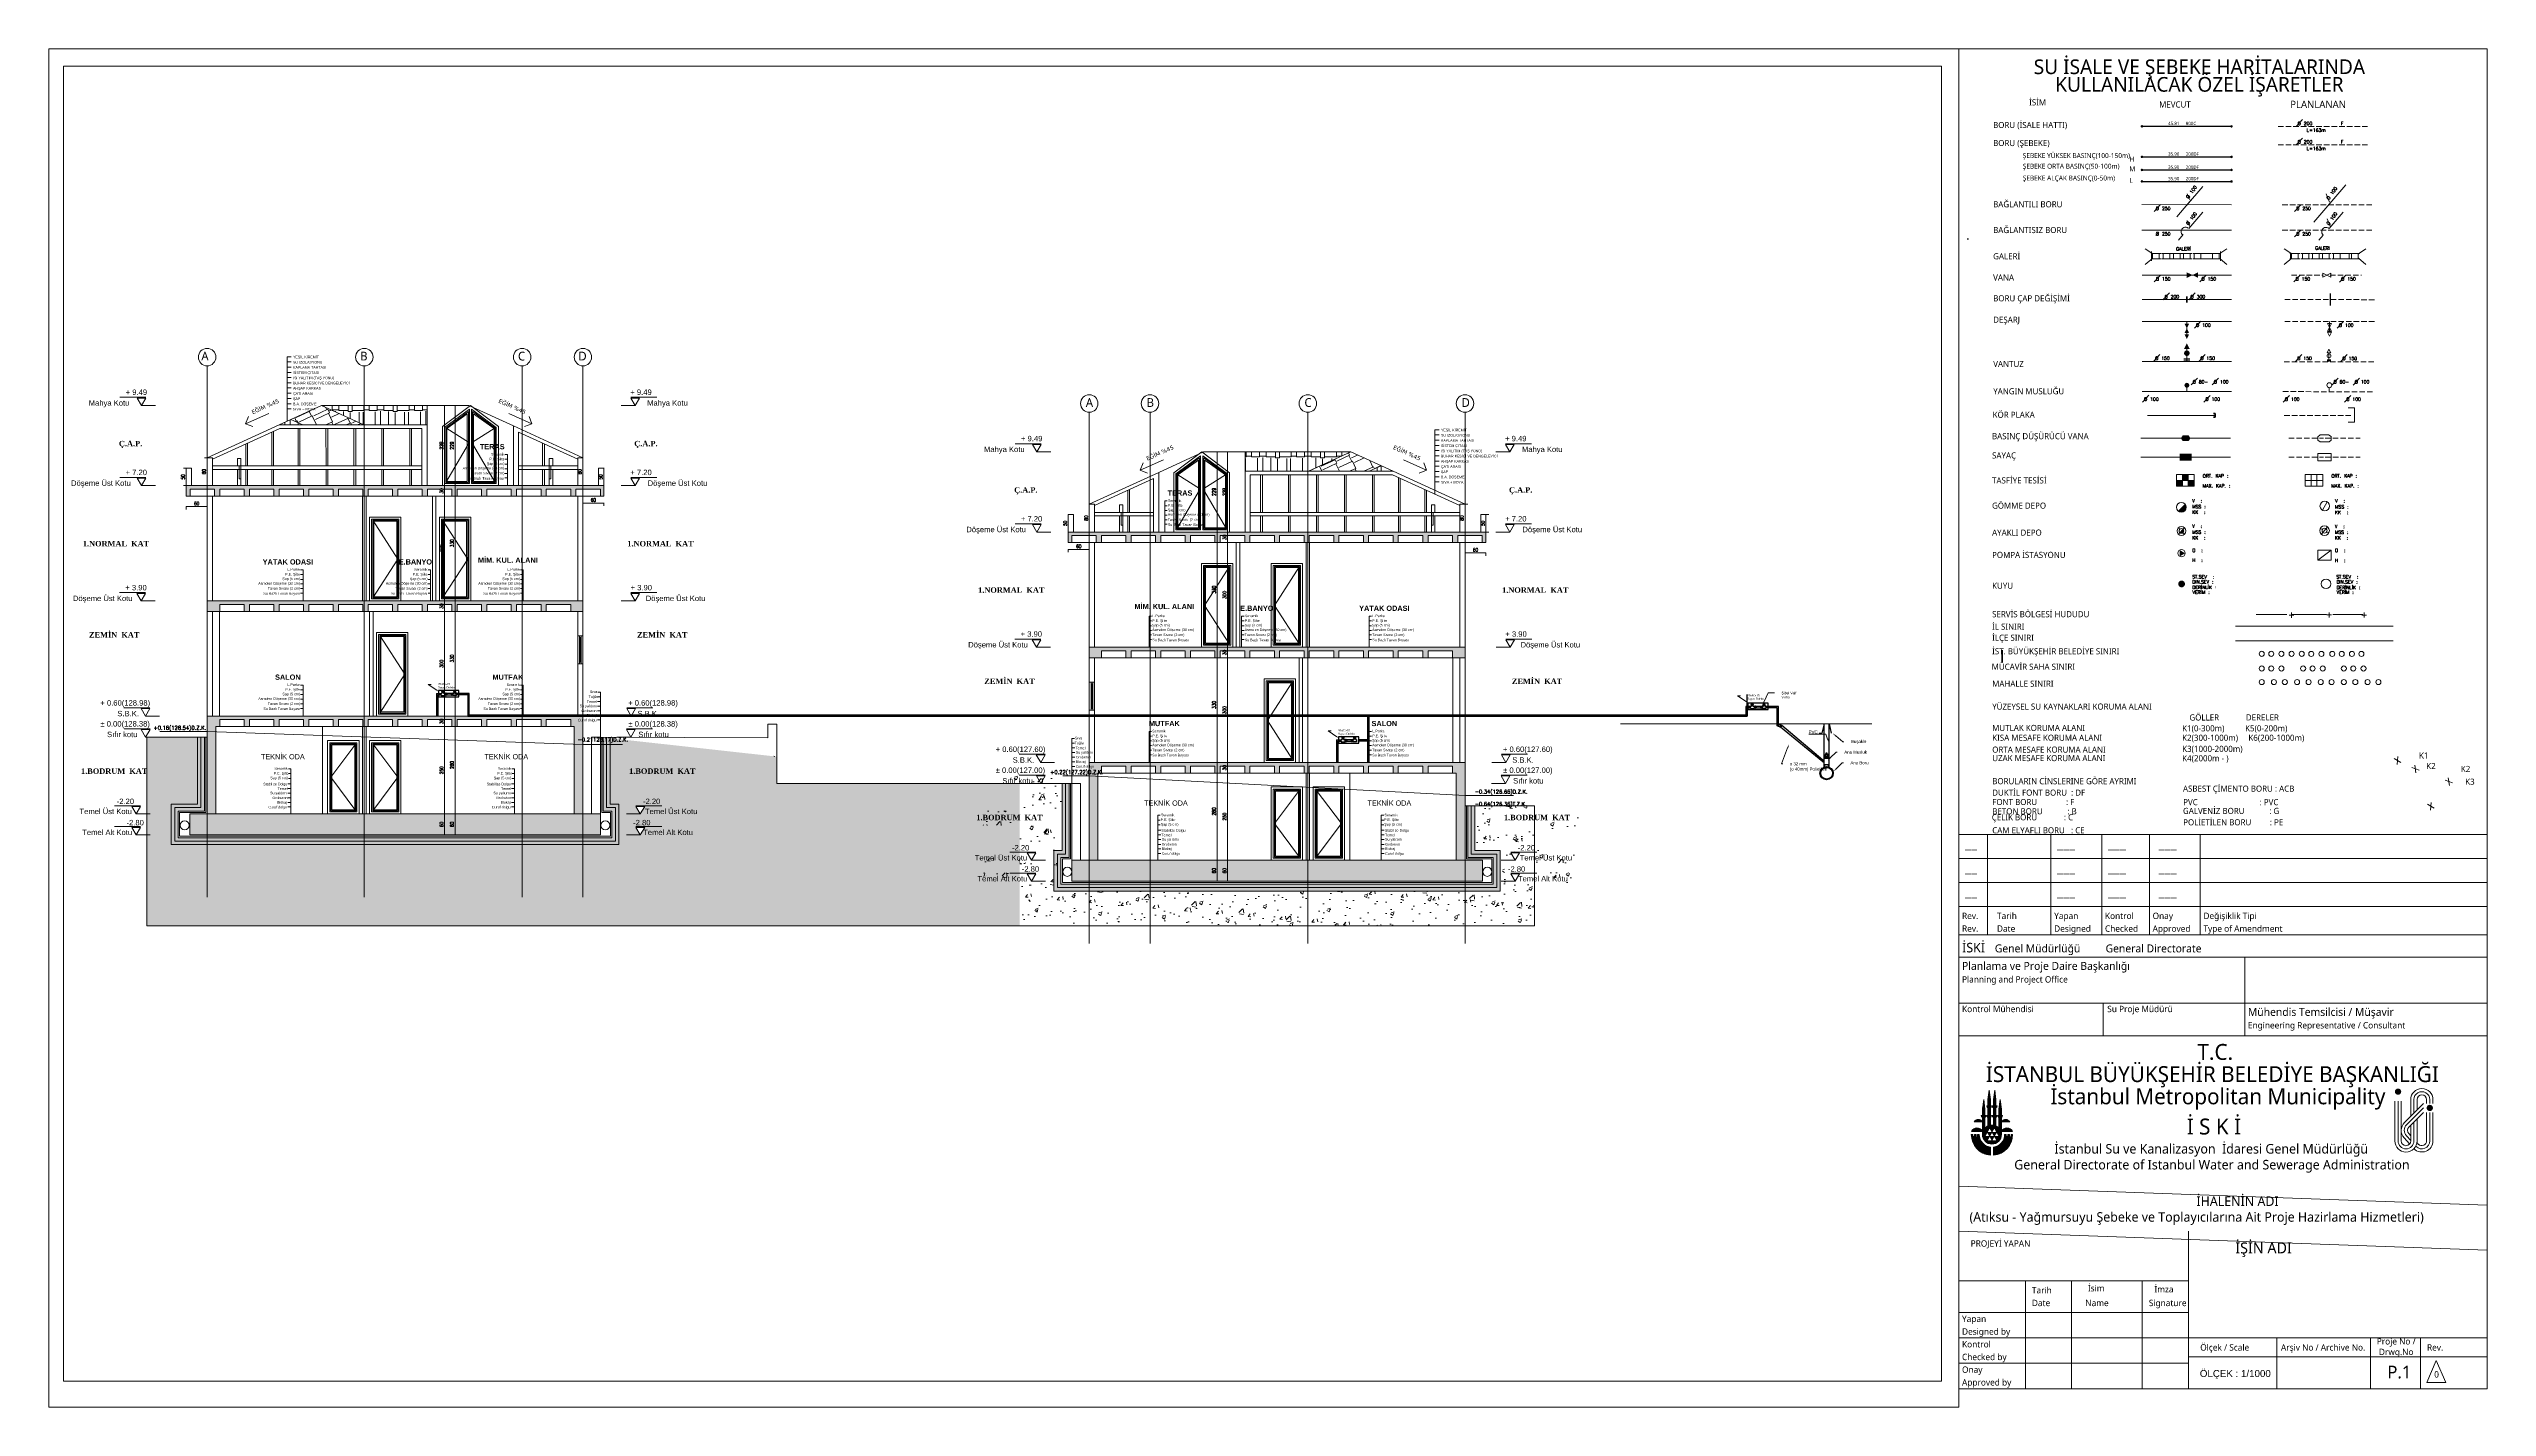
# Model space of a CAD drawing. Header units: millimetres. Extents: x 14753 to 45183, y 5640 to 19518.
# Drawn here: x 17977 to 24960, y 10427 to 14317 of the extents above; entities that cross this region are included whole.
import ezdxf
from ezdxf import colors
from ezdxf.entities.mleader import LeaderData, LeaderLine
from ezdxf.enums import TextEntityAlignment as Align
from ezdxf.math import Vec2, Vec3

# ---------------------------------------------------------------- set-up
doc = ezdxf.new("R2010")
doc.units = ezdxf.units.MM
doc.linetypes.add('DGN Style 3', pattern=[21.911512, 15.65108, -6.260432])
doc.layers.add('A_50_DİM', color=2, linetype='Continuous')
doc.layers.add('A_TXT_25_F', color=160, linetype='Continuous')
for name, color, linetype, lineweight in [('CERCEVE', 66, 'Continuous', 0), ('iskabis_antet', 7, 'Continuous', 0), ('iskabis_bilgi', 7, 'Continuous', 0), ('iskabis_lejand', 7, 'Continuous', 0), ('k dis olcu', 43, 'Continuous', 18), ('k duvar', 255, 'Continuous', 50), ('k tarama', 252, 'Continuous', 9), ('k yazi', 253, 'Continuous', 15), ('MATERIAL2', 1, 'Continuous', 20)]:
    doc.layers.add(name, color=color, linetype=linetype, lineweight=lineweight)
doc.styles.add('ARIAL', font='TXT.SHX', dxfattribs={"height": 1})
doc.styles.add('MtXpl_Segoe_UI', font='segoeui.ttf')
doc.styles.add('OLCU', font='romans.shx')
doc.styles.add('olcu 50', font='simplxtw.shx', dxfattribs={"width": 0.8, "height": 10})
doc.styles.get("Standard").update_dxf_attribs({"font": 'arial.ttf'})
doc.styles.add('Style-Arial', font='arial.ttf')
doc.styles.add('Style-MYONGJO_FILL', font='MYONGJO_FILL.shx')
doc.styles.add('Style-Trebuchet MS', font='trebuc.ttf')
doc.dimstyles.new('K OLCU 100', dxfattribs={"dimscale": 40, "dimtxt": 10, "dimasz": 0.12, "dimexe": 0.2, "dimexo": 0.8, "dimgap": 0.1, "dimtad": 1, "dimdec": 0, "dimzin": 9, "dimtxsty": 'olcu 50', "dimblk": 'DOTSMALL', "dimcen": 0.5, "dimadec": 0, "dimazin": 0, "dimtfac": 1, "dimtdec": 0, "dimtix": 1, "dimtmove": 1, "dimatfit": 0, "dimldrblk": 'ORIGIN', "dimfxl": 1, "dimfxlon": 1, "dimarcsym": 0})
pattern_1 = [(45, (-369614.2577, -4539569.8404), (-2.6516504294, 2.6516504294), []), (45, (-369611.6102, -4539569.8404), (-2.6516504294, 2.6516504294), [1.8, -0.75])]
pattern_2 = [(0, (-364414.122, -4535716.94), (97.155, 45.72), [22.86, -19.05, 26.67, -11.43, 34.29, -15.24]), (0, (-364391.262, -4535715.036), (97.155, 45.72), [19.05, -72.39, 15.24, -22.86]), (0, (-364345.542, -4535719.8), (97.155, 45.72), [11.43, -118.11]), (90, (-364414.122, -4535716.94), (-32.385, 45.72), [43.815, -139.065]), (90, (-364391.262, -4535716.94), (-32.385, 45.72), [42.8625, -140.0175]), (90, (-364372.212, -4535716.94), (-32.385, 45.72), [40.005, -142.875]), (90, (-364345.542, -4535719.8), (-32.385, 45.72), [43.815, -139.065]), (90, (-364334.112, -4535719.8), (-32.385, 45.72), [43.815, -139.065]), (90, (-364299.822, -4535716.94), (-32.385, 45.72), [41.91, -140.97])]
pattern_3 = [(0, (-366940.122, -4535584.14), (97.155, 45.72), [22.86, -19.05, 26.67, -11.43, 34.29, -15.24]), (0, (-366917.262, -4535582.235), (97.155, 45.72), [19.05, -72.39, 15.24, -22.86]), (0, (-366871.542, -4535586.997), (97.155, 45.72), [11.43, -118.11]), (90, (-366940.122, -4535584.14), (-32.385, 45.72), [43.815, -139.065]), (90, (-366917.262, -4535584.14), (-32.385, 45.72), [42.8625, -140.0175]), (90, (-366898.212, -4535584.14), (-32.385, 45.72), [40.005, -142.875]), (90, (-366871.542, -4535586.997), (-32.385, 45.72), [43.815, -139.065]), (90, (-366860.112, -4535586.997), (-32.385, 45.72), [43.815, -139.065]), (90, (-366825.822, -4535584.14), (-32.385, 45.72), [41.91, -140.97])]

# ---------------------------------------------------------------- blocks, each defined once
blk = doc.blocks.new('AT')
at = {"layer": 'iskabis_lejand', "color": 6, "linetype": 'Continuous', "lineweight": 0}
for p, q in [((-2.7, -5.5), (-2.7, 5.5)), ((2.7, 5.5), (2.7, -5.5)), ((-8.2, 0), (8.2, 0))]:
    blk.add_line(p, q, dxfattribs=at)
at = {"layer": 'iskabis_lejand', "color": 6, "linetype": 'Continuous', "lineweight": 0, "flags": 128}
blk.add_lwpolyline([(-8.2, -5.5), (8.2, -5.5), (8.2, 5.5), (-8.2, 5.5)], close=True, dxfattribs=at)
at = {"layer": 'iskabis_lejand', "color": 6, "linetype": 'Continuous', "lineweight": 0}
for points in [[(-2.7, 0), (2.7, 0), (-2.7, 5.5), (2.7, 5.5)], [(-8.2, -5.5), (-2.7, -5.5), (-8.2, 0), (-2.7, 0)], [(2.7, -5.5), (8.2, -5.5), (2.7, 0), (8.2, 0)]]:
    blk.add_solid(points, dxfattribs=at)
blk = doc.blocks.new('ADEPO')
at = {"layer": 'iskabis_lejand', "linetype": 'Continuous', "lineweight": 0}
blk.add_hatch(color=6, dxfattribs=at).paths.add_polyline_path([(-1.6, -1.6), (1.6, 1.6, -1)])
at = {"layer": 'iskabis_lejand', "color": 6, "linetype": 'Continuous', "lineweight": 0}
for p, q in [((-1.6, 1.6), (-2.9, 2.9)), ((1.6, 1.6), (2.9, 2.9)), ((-2.9, -2.9), (-1.6, -1.6)), ((2.9, -2.9), (1.6, -1.6))]:
    blk.add_line(p, q, dxfattribs=at)
at = {"layer": 'iskabis_lejand', "color": 6, "linetype": 'Continuous', "lineweight": 0, "flags": 128}
blk.add_lwpolyline([(1.6, 1.6), (-1.6, -1.6)], close=True, dxfattribs=at)
at = {"layer": 'iskabis_lejand', "color": 6, "linetype": 'Continuous', "lineweight": 0}
for radius in [4.09, 2.2]:
    blk.add_circle((0, 0), radius, dxfattribs=at)
blk = doc.blocks.new('POMPA')
at = {"layer": 'iskabis_lejand', "color": 5, "linetype": 'Continuous', "lineweight": 0}
blk.add_circle((0, 0), 3.41, dxfattribs=at)
at = {"layer": 'iskabis_lejand', "color": 5, "linetype": 'Continuous', "lineweight": 0, "extrusion": (0, 0, -1)}
blk.add_solid([(1.7, 3), (1.7, -3), (-3.4, 0)], dxfattribs=at)
blk = doc.blocks.new('DEPO')
at = {"layer": 'iskabis_lejand', "linetype": 'Continuous', "lineweight": 0}
blk.add_hatch(color=6, dxfattribs=at).paths.add_polyline_path([(3.2, 3.2), (-3.2, -3.2, 1)])
at = {"layer": 'iskabis_lejand', "color": 6, "linetype": 'Continuous', "lineweight": 0}
blk.add_circle((0, 0), 4.55, dxfattribs=at)
blk = doc.blocks.new('KUYU')
at = {"layer": 'iskabis_lejand', "linetype": 'Continuous', "lineweight": 0}
h = blk.add_hatch(color=5, dxfattribs=at)
edge = h.paths.add_edge_path()
edge.add_arc((0, 0), 3.18, 90, 450)
blk = doc.blocks.new('SAYAC')
at = {"layer": 'iskabis_lejand', "color": 6, "linetype": 'Continuous', "lineweight": 13}
blk.add_solid([(-5.5, -3.3), (5.5, -3.3), (-5.5, 3.3), (5.5, 3.3)], dxfattribs=at)
blk = doc.blocks.new('BD_V')
at = {"layer": 'iskabis_lejand', "linetype": 'Continuous', "lineweight": 0}
blk.add_hatch(color=5, dxfattribs=at).paths.add_polyline_path([(-2.7, -2.7), (-4.5, 0), (-2.7, 2.7), (2.7, 2.7), (4.5, 0), (2.7, -2.7)])
blk = doc.blocks.new('KORTAP')
at = {"layer": 'iskabis_lejand', "lineweight": 40}
for p, q in [((-1, 1.8), (0.8, 1.8)), ((0.8, 1.8), (0.8, -1.8)), ((0.8, -1.8), (-1, -1.8))]:
    blk.add_line(p, q, dxfattribs=at)
blk = doc.blocks.new('HYDR_K')
at = {"layer": 'iskabis_lejand', "linetype": 'Continuous', "lineweight": 0}
h = blk.add_hatch(color=1, dxfattribs=at)
edge = h.paths.add_edge_path()
edge.add_arc((0, 5.9), 2.27, 0, 360)
at = {"layer": 'iskabis_lejand', "color": 1, "linetype": 'Continuous', "lineweight": 0}
blk.add_line((0, 3.6), (0, 0), dxfattribs=at)
blk = doc.blocks.new('VANTUZ_1')
at = {"layer": 'iskabis_lejand', "linetype": 'Continuous', "lineweight": 0}
h = blk.add_hatch(color=6, dxfattribs=at)
edge = h.paths.add_edge_path()
edge.add_arc((0, 3.8), 1.26, 0, 360)
at = {"layer": 'iskabis_lejand', "color": 6, "linetype": 'Continuous', "lineweight": 0}
for p, q in [((-1.3, 1.3), (1.3, 1.3)), ((-1.3, 0.6), (1.3, 0.6)), ((0, 5.7), (0, 0))]:
    blk.add_line(p, q, dxfattribs=at)
blk.add_solid([(1.3, 5.7), (-1.3, 5.7), (0, 8.2)], dxfattribs=at)
blk = doc.blocks.new('VANTUZ')
at = {"layer": 'iskabis_lejand', "color": 6, "linetype": 'Continuous', "lineweight": 0, "xscale": 2.073611801756506, "yscale": 2.073611801756506, "zscale": 1.440004097826289}
blk.add_blockref('VANTUZ_1', (0, 0), dxfattribs=at)
blk = doc.blocks.new('TAHL_V_1')
at = {"layer": 'iskabis_lejand', "color": 6, "linetype": 'Continuous', "lineweight": 13}
blk.add_line((0, 0), (0, -8.3), dxfattribs=at)
at = {"layer": 'iskabis_lejand', "color": 6, "linetype": 'Continuous', "lineweight": 13, "extrusion": (0, 0, -1)}
for points in [[(1.5, -1.5), (-1.5, -1.5), (0, -4.5)], [(1.5, -8.3), (-1.5, -8.3), (0, -11.4)]]:
    blk.add_solid(points, dxfattribs=at)
at = {"layer": 'iskabis_lejand', "color": 6, "linetype": 'Continuous', "lineweight": 13}
blk.add_solid([(1.5, -7.6), (-1.5, -7.6), (0, -4.5)], dxfattribs=at)
blk = doc.blocks.new('TAHL_V')
at = {"layer": 'iskabis_lejand', "color": 6, "linetype": 'Continuous', "lineweight": 13, "xscale": 1.440004470359422, "yscale": 1.440004470359422, "zscale": 1.200001862648313}
blk.add_blockref('TAHL_V_1', (0, 0), dxfattribs=at)
blk = doc.blocks.new('KLBK_V')
at = {"layer": 'iskabis_lejand'}
h = blk.add_hatch(color=30, dxfattribs=at)
edge = h.paths.add_edge_path()
edge.add_arc((0, 0), 0.092, 24.274, 384.274)
at = {"layer": 'iskabis_lejand', "extrusion": (0, 0, -1)}
blk.add_solid([(0, -0.65), (0, 0.65), (-1.31, 0)], dxfattribs=at)
at = {"layer": 'iskabis_lejand'}
blk.add_solid([(2.62, 0.66), (2.62, -0.65), (1.31, 0)], dxfattribs=at)
blk = doc.blocks.new('REDUKS')
at = {"layer": 'iskabis_lejand', "color": 30, "linetype": 'Continuous', "lineweight": 53}
blk.add_line((0, -0.7), (0, 0.7), dxfattribs=at)
blk = doc.blocks.new('DG_NOK_1')
at = {"layer": 'iskabis_lejand', "linetype": 'Continuous', "lineweight": 0}
h = blk.add_hatch(color=30, dxfattribs=at)
edge = h.paths.add_edge_path()
edge.add_arc((0, 0), 0.307, 0, 360)
blk = doc.blocks.new('DG_NOK')
at = {"layer": 'iskabis_lejand', "color": 30, "linetype": 'Continuous', "lineweight": 0}
blk.add_blockref('DG_NOK_1', (0, 0), dxfattribs=at)
blk = doc.blocks.new('PTAHLY')
at = {"layer": 'iskabis_lejand', "color": 5, "linetype": 'Continuous', "lineweight": 0}
blk.add_line((0, 0), (0, -10), dxfattribs=at)
at = {"layer": 'iskabis_lejand', "color": 5, "linetype": 'Continuous', "lineweight": 0, "flags": 128}
for points in [[(-1.8, -1.8), (1.8, -1.8), (0, -5.5)], [(1.8, -9.1), (-1.8, -9.1), (0, -5.5)], [(-1.8, -10), (1.8, -10), (0, -13.6)]]:
    blk.add_lwpolyline(points, close=True, dxfattribs=at)
blk = doc.blocks.new('PVANTZ')
at = {"layer": 'iskabis_lejand', "color": 5, "linetype": 'Continuous', "lineweight": 0}
for p, q in [((-1.8, 1.8), (1.8, 1.8)), ((-1.8, 0.9), (1.8, 0.9)), ((0, 8.2), (0, 0))]:
    blk.add_line(p, q, dxfattribs=at)
at = {"layer": 'iskabis_lejand', "color": 5, "linetype": 'Continuous', "lineweight": 0, "flags": 128}
blk.add_lwpolyline([(1.8, 8.2), (-1.8, 8.2), (0, 11.8)], close=True, dxfattribs=at)
at = {"layer": 'iskabis_lejand', "color": 5, "linetype": 'Continuous', "lineweight": 0}
blk.add_circle((0, 5.5), 1.82, dxfattribs=at)
blk = doc.blocks.new('PVANA')
at = {"layer": 'iskabis_lejand', "linetype": 'Continuous', "lineweight": 0}
h = blk.add_hatch(color=30, dxfattribs=at)
edge = h.paths.add_edge_path()
edge.add_arc((0, 0), 0.364, 0, 360)
at = {"layer": 'iskabis_lejand', "color": 5, "linetype": 'Continuous', "lineweight": 0, "flags": 128}
for points in [[(0, -1.8), (0, 1.8), (3.6, 0)], [(7.3, 1.8), (7.3, -1.8), (3.6, 0)]]:
    blk.add_lwpolyline(points, close=True, dxfattribs=at)
blk = doc.blocks.new('_DotSmall')
at = {"color": 0, "linetype": 'ByBlock', "const_width": 0.5}
blk.add_lwpolyline([(-0.0625, 0, 1), (0.0625, 0, 1)], format="xyb", close=True, dxfattribs=at)
blk = doc.blocks.new('*D750')
at = {"layer": 'Defpoints', "color": 0, "transparency": 16777216}
for p in [(21765.9, 11993.1), (21765.9, 11993.1), (21765.9, 11933.1)]:
    blk.add_point(p, dxfattribs=at)
at = {"layer": 'k tarama', "color": 0, "lineweight": -2, "transparency": 16777216}
for p, q in [((21765.9, 11993.1), (21773.9, 11993.1)), ((21765.9, 11933.1), (21765.9, 11993.1)), ((21765.9, 11933.1), (21773.9, 11933.1))]:
    blk.add_line(p, q, dxfattribs=at)
at = {"layer": 'k tarama', "color": 0, "lineweight": -2, "transparency": 16777216, "xscale": 4.8, "yscale": 4.8, "zscale": 4.8}
for p, rotation in [((21765.9, 11993.1), 90), ((21765.9, 11933.1), 270)]:
    blk.add_blockref('_DotSmall', p, dxfattribs=dict(at, rotation=rotation))
at = {"layer": 'k tarama', "color": 0, "transparency": 16777216, "insert": (21756.9, 11963.1), "char_height": 10, "attachment_point": 5, "rotation": 90, "style": 'olcu 50'}
blk.add_mtext('60', dxfattribs=at)
blk = doc.blocks.new('_Origin')
at = {"color": 0, "linetype": 'ByBlock', "lineweight": -2}
blk.add_line((0, 0), (-1, 0), dxfattribs=at)
blk.add_circle((0, 0), 0.5, dxfattribs=at)
blk = doc.blocks.new('*D751')
at = {"layer": 'Defpoints', "color": 0, "transparency": 16777216}
for p in [(21765.9, 12273.1), (21765.9, 12273.1), (21765.9, 11993.1)]:
    blk.add_point(p, dxfattribs=at)
at = {"layer": 'k tarama', "color": 0, "lineweight": -2, "transparency": 16777216}
for p, q in [((21765.9, 12273.1), (21773.9, 12273.1)), ((21765.9, 11993.1), (21765.9, 12273.1)), ((21765.9, 11993.1), (21773.9, 11993.1))]:
    blk.add_line(p, q, dxfattribs=at)
at = {"layer": 'k tarama', "color": 0, "lineweight": -2, "transparency": 16777216, "xscale": 4.8, "yscale": 4.8, "zscale": 4.8}
for p, rotation in [((21765.9, 12273.1), 90), ((21765.9, 11993.1), 270)]:
    blk.add_blockref('_DotSmall', p, dxfattribs=dict(at, rotation=rotation))
at = {"layer": 'k tarama', "color": 0, "transparency": 16777216, "insert": (21756.9, 12133.1), "char_height": 10, "attachment_point": 5, "rotation": 90, "style": 'olcu 50'}
blk.add_mtext('280', dxfattribs=at)
blk = doc.blocks.new('*D752')
at = {"layer": 'Defpoints', "color": 0, "transparency": 16777216}
for p in [(21765.9, 12603.1), (21765.9, 12603.1), (21765.9, 12273.1)]:
    blk.add_point(p, dxfattribs=at)
at = {"layer": 'k tarama', "color": 0, "lineweight": -2, "transparency": 16777216}
for p, q in [((21765.9, 12603.1), (21773.9, 12603.1)), ((21765.9, 12273.1), (21765.9, 12603.1)), ((21765.9, 12273.1), (21773.9, 12273.1))]:
    blk.add_line(p, q, dxfattribs=at)
at = {"layer": 'k tarama', "color": 0, "lineweight": -2, "transparency": 16777216, "xscale": 4.8, "yscale": 4.8, "zscale": 4.8}
for p, rotation in [((21765.9, 12603.1), 90), ((21765.9, 12273.1), 270)]:
    blk.add_blockref('_DotSmall', p, dxfattribs=dict(at, rotation=rotation))
at = {"layer": 'k tarama', "color": 0, "transparency": 16777216, "insert": (21756.9, 12438.1), "char_height": 10, "attachment_point": 5, "rotation": 90, "style": 'olcu 50'}
blk.add_mtext('330', dxfattribs=at)
blk = doc.blocks.new('*D736')
at = {"layer": 'Defpoints', "color": 0, "transparency": 16777216}
for p in [(21765.9, 12933.1), (21765.9, 12933.1), (21765.9, 12603.1)]:
    blk.add_point(p, dxfattribs=at)
at = {"layer": 'k tarama', "color": 0, "lineweight": -2, "transparency": 16777216}
for p, q in [((21765.9, 12933.1), (21773.9, 12933.1)), ((21765.9, 12603.1), (21765.9, 12933.1)), ((21765.9, 12603.1), (21773.9, 12603.1))]:
    blk.add_line(p, q, dxfattribs=at)
at = {"layer": 'k tarama', "color": 0, "lineweight": -2, "transparency": 16777216, "xscale": 4.8, "yscale": 4.8, "zscale": 4.8}
for p, rotation in [((21765.9, 12933.1), 90), ((21765.9, 12603.1), 270)]:
    blk.add_blockref('_DotSmall', p, dxfattribs=dict(at, rotation=rotation))
at = {"layer": 'k tarama', "color": 0, "transparency": 16777216, "insert": (21756.9, 12768.1), "char_height": 10, "attachment_point": 5, "rotation": 90, "style": 'olcu 50'}
blk.add_mtext('330', dxfattribs=at)
blk = doc.blocks.new('*D737')
at = {"layer": 'Defpoints', "color": 0, "transparency": 16777216}
for p in [(21765.9, 13162.5), (21765.9, 13162.5), (21765.9, 12933.1)]:
    blk.add_point(p, dxfattribs=at)
at = {"layer": 'k tarama', "color": 0, "lineweight": -2, "transparency": 16777216}
for p, q in [((21765.9, 13162.5), (21773.9, 13162.5)), ((21765.9, 12933.1), (21765.9, 13162.5)), ((21765.9, 12933.1), (21773.9, 12933.1))]:
    blk.add_line(p, q, dxfattribs=at)
at = {"layer": 'k tarama', "color": 0, "lineweight": -2, "transparency": 16777216, "xscale": 4.8, "yscale": 4.8, "zscale": 4.8}
for p, rotation in [((21765.9, 13162.5), 90), ((21765.9, 12933.1), 270)]:
    blk.add_blockref('_DotSmall', p, dxfattribs=dict(at, rotation=rotation))
at = {"layer": 'k tarama', "color": 0, "transparency": 16777216, "insert": (21756.9, 13047.8), "char_height": 10, "attachment_point": 5, "rotation": 90, "style": 'olcu 50'}
blk.add_mtext('229', dxfattribs=at)
blk = doc.blocks.new('*D738')
at = {"layer": 'Defpoints', "color": 0, "transparency": 16777216}
for p in [(21795.9, 13162.5), (21795.9, 12933.1), (21795.9, 12933.1)]:
    blk.add_point(p, dxfattribs=at)
at = {"layer": 'k tarama', "color": 0, "lineweight": -2, "transparency": 16777216}
for p, q in [((21795.9, 13162.5), (21803.9, 13162.5)), ((21795.9, 13162.5), (21795.9, 12933.1)), ((21795.9, 12933.1), (21803.9, 12933.1))]:
    blk.add_line(p, q, dxfattribs=at)
at = {"layer": 'k tarama', "color": 0, "lineweight": -2, "transparency": 16777216, "xscale": 4.8, "yscale": 4.8, "zscale": 4.8}
for p, rotation in [((21795.9, 13162.5), 90), ((21795.9, 12933.1), 270)]:
    blk.add_blockref('_DotSmall', p, dxfattribs=dict(at, rotation=rotation))
at = {"layer": 'k tarama', "color": 0, "transparency": 16777216, "insert": (21786.9, 13047.8), "char_height": 10, "attachment_point": 5, "rotation": 90, "style": 'olcu 50'}
blk.add_mtext('229', dxfattribs=at)
blk = doc.blocks.new('*D739')
at = {"layer": 'Defpoints', "color": 0, "transparency": 16777216}
for p in [(21795.9, 12933.1), (21795.9, 12903.1), (21795.9, 12903.1)]:
    blk.add_point(p, dxfattribs=at)
at = {"layer": 'k tarama', "color": 0, "lineweight": -2, "transparency": 16777216}
for p, q in [((21795.9, 12933.1), (21803.9, 12933.1)), ((21795.9, 12933.1), (21795.9, 12903.1)), ((21795.9, 12903.1), (21803.9, 12903.1))]:
    blk.add_line(p, q, dxfattribs=at)
at = {"layer": 'k tarama', "color": 0, "lineweight": -2, "transparency": 16777216, "xscale": 4.8, "yscale": 4.8, "zscale": 4.8}
for p, rotation in [((21795.9, 12933.1), 90), ((21795.9, 12903.1), 270)]:
    blk.add_blockref('_DotSmall', p, dxfattribs=dict(at, rotation=rotation))
at = {"layer": 'k tarama', "color": 0, "transparency": 16777216, "insert": (21786.9, 12918.1), "char_height": 10, "attachment_point": 5, "rotation": 90, "style": 'olcu 50'}
blk.add_mtext('30', dxfattribs=at)
blk = doc.blocks.new('*D740')
at = {"layer": 'Defpoints', "color": 0, "transparency": 16777216}
for p in [(21795.9, 12903.1), (21795.9, 12603.1), (21795.9, 12603.1)]:
    blk.add_point(p, dxfattribs=at)
at = {"layer": 'k tarama', "color": 0, "lineweight": -2, "transparency": 16777216}
for p, q in [((21795.9, 12903.1), (21803.9, 12903.1)), ((21795.9, 12903.1), (21795.9, 12603.1)), ((21795.9, 12603.1), (21803.9, 12603.1))]:
    blk.add_line(p, q, dxfattribs=at)
at = {"layer": 'k tarama', "color": 0, "lineweight": -2, "transparency": 16777216, "xscale": 4.8, "yscale": 4.8, "zscale": 4.8}
for p, rotation in [((21795.9, 12903.1), 90), ((21795.9, 12603.1), 270)]:
    blk.add_blockref('_DotSmall', p, dxfattribs=dict(at, rotation=rotation))
at = {"layer": 'k tarama', "color": 0, "transparency": 16777216, "insert": (21786.9, 12753.1), "char_height": 10, "attachment_point": 5, "rotation": 90, "style": 'olcu 50'}
blk.add_mtext('300', dxfattribs=at)
blk = doc.blocks.new('*D741')
at = {"layer": 'Defpoints', "color": 0, "transparency": 16777216}
for p in [(21795.9, 12603.1), (21795.9, 12573.1), (21795.9, 12573.1)]:
    blk.add_point(p, dxfattribs=at)
at = {"layer": 'k tarama', "color": 0, "lineweight": -2, "transparency": 16777216}
for p, q in [((21795.9, 12603.1), (21803.9, 12603.1)), ((21795.9, 12603.1), (21795.9, 12573.1)), ((21795.9, 12573.1), (21803.9, 12573.1))]:
    blk.add_line(p, q, dxfattribs=at)
at = {"layer": 'k tarama', "color": 0, "lineweight": -2, "transparency": 16777216, "xscale": 4.8, "yscale": 4.8, "zscale": 4.8}
for p, rotation in [((21795.9, 12603.1), 90), ((21795.9, 12573.1), 270)]:
    blk.add_blockref('_DotSmall', p, dxfattribs=dict(at, rotation=rotation))
at = {"layer": 'k tarama', "color": 0, "transparency": 16777216, "insert": (21786.9, 12588.1), "char_height": 10, "attachment_point": 5, "rotation": 90, "style": 'olcu 50'}
blk.add_mtext('30', dxfattribs=at)
blk = doc.blocks.new('*D742')
at = {"layer": 'Defpoints', "color": 0, "transparency": 16777216}
for p in [(21795.9, 12573.1), (21795.9, 12273.1), (21795.9, 12273.1)]:
    blk.add_point(p, dxfattribs=at)
at = {"layer": 'k tarama', "color": 0, "lineweight": -2, "transparency": 16777216}
for p, q in [((21795.9, 12573.1), (21803.9, 12573.1)), ((21795.9, 12573.1), (21795.9, 12273.1)), ((21795.9, 12273.1), (21803.9, 12273.1))]:
    blk.add_line(p, q, dxfattribs=at)
at = {"layer": 'k tarama', "color": 0, "lineweight": -2, "transparency": 16777216, "xscale": 4.8, "yscale": 4.8, "zscale": 4.8}
for p, rotation in [((21795.9, 12573.1), 90), ((21795.9, 12273.1), 270)]:
    blk.add_blockref('_DotSmall', p, dxfattribs=dict(at, rotation=rotation))
at = {"layer": 'k tarama', "color": 0, "transparency": 16777216, "insert": (21786.9, 12423.1), "char_height": 10, "attachment_point": 5, "rotation": 90, "style": 'olcu 50'}
blk.add_mtext('300', dxfattribs=at)
blk = doc.blocks.new('*D743')
at = {"layer": 'Defpoints', "color": 0, "transparency": 16777216}
for p in [(21795.9, 12273.1), (21795.9, 12243.1), (21795.9, 12243.1)]:
    blk.add_point(p, dxfattribs=at)
at = {"layer": 'k tarama', "color": 0, "lineweight": -2, "transparency": 16777216}
for p, q in [((21795.9, 12273.1), (21803.9, 12273.1)), ((21795.9, 12273.1), (21795.9, 12243.1)), ((21795.9, 12243.1), (21803.9, 12243.1))]:
    blk.add_line(p, q, dxfattribs=at)
at = {"layer": 'k tarama', "color": 0, "lineweight": -2, "transparency": 16777216, "xscale": 4.8, "yscale": 4.8, "zscale": 4.8}
for p, rotation in [((21795.9, 12273.1), 90), ((21795.9, 12243.1), 270)]:
    blk.add_blockref('_DotSmall', p, dxfattribs=dict(at, rotation=rotation))
at = {"layer": 'k tarama', "color": 0, "transparency": 16777216, "insert": (21786.9, 12258.1), "char_height": 10, "attachment_point": 5, "rotation": 90, "style": 'olcu 50'}
blk.add_mtext('30', dxfattribs=at)
blk = doc.blocks.new('*D744')
at = {"layer": 'Defpoints', "color": 0, "transparency": 16777216}
for p in [(21795.9, 12243.1), (21795.9, 11993.1), (21795.9, 11993.1)]:
    blk.add_point(p, dxfattribs=at)
at = {"layer": 'k tarama', "color": 0, "lineweight": -2, "transparency": 16777216}
for p, q in [((21795.9, 12243.1), (21803.9, 12243.1)), ((21795.9, 12243.1), (21795.9, 11993.1)), ((21795.9, 11993.1), (21803.9, 11993.1))]:
    blk.add_line(p, q, dxfattribs=at)
at = {"layer": 'k tarama', "color": 0, "lineweight": -2, "transparency": 16777216, "xscale": 4.8, "yscale": 4.8, "zscale": 4.8}
for p, rotation in [((21795.9, 12243.1), 90), ((21795.9, 11993.1), 270)]:
    blk.add_blockref('_DotSmall', p, dxfattribs=dict(at, rotation=rotation))
at = {"layer": 'k tarama', "color": 0, "transparency": 16777216, "insert": (21786.9, 12118.1), "char_height": 10, "attachment_point": 5, "rotation": 90, "style": 'olcu 50'}
blk.add_mtext('250', dxfattribs=at)
blk = doc.blocks.new('*D745')
at = {"layer": 'Defpoints', "color": 0, "transparency": 16777216}
for p in [(21795.9, 11993.1), (21795.9, 11933.1), (21795.9, 11933.1)]:
    blk.add_point(p, dxfattribs=at)
at = {"layer": 'k tarama', "color": 0, "lineweight": -2, "transparency": 16777216}
for p, q in [((21795.9, 11993.1), (21803.9, 11993.1)), ((21795.9, 11993.1), (21795.9, 11933.1)), ((21795.9, 11933.1), (21803.9, 11933.1))]:
    blk.add_line(p, q, dxfattribs=at)
at = {"layer": 'k tarama', "color": 0, "lineweight": -2, "transparency": 16777216, "xscale": 4.8, "yscale": 4.8, "zscale": 4.8}
for p, rotation in [((21795.9, 11993.1), 90), ((21795.9, 11933.1), 270)]:
    blk.add_blockref('_DotSmall', p, dxfattribs=dict(at, rotation=rotation))
at = {"layer": 'k tarama', "color": 0, "transparency": 16777216, "insert": (21786.9, 11963.1), "char_height": 10, "attachment_point": 5, "rotation": 90, "style": 'olcu 50'}
blk.add_mtext('60', dxfattribs=at)
blk = doc.blocks.new('GXFFCGXFGFC')
at = {"layer": 'k yazi'}
for p, q in [((25995.3, 12934.2), (25995.3, 12749.5)), ((26007.4, 12934.2), (25995.3, 12934.2)), ((26007.4, 12919.2), (25995.3, 12919.2)), ((26007.4, 12904.3), (25995.3, 12904.3)), ((26007.4, 12889.4), (25995.3, 12889.4)), ((26007.4, 12874.4), (25995.3, 12874.4)), ((26007.4, 12859.5), (25995.3, 12859.5)), ((26007.4, 12844.6), (25995.3, 12844.6)), ((26007.4, 12829.6), (25995.3, 12829.6)), ((26007.4, 12814.7), (25995.3, 12814.7)), ((26007.4, 12799.7), (25995.3, 12799.7)), ((26007.4, 12784.8), (25995.3, 12784.8))]:
    blk.add_line(p, q, dxfattribs=at)
for s, p in [('YEŞİL KİREMİT', (26012.4, 12929.6)), ('SU IZOLASYONU', (26012.4, 12914.7)), ('SİSTEM ÇITASI', (26012.4, 12884.8)), ('KAPLAMA TAHTASI', (26012.4, 12899.7)), ('BUHAR KESİCİ VE DENGELEYİCİ', (26012.4, 12854.9)), ('ISI YALITIM (TAŞ YÜNÜ)', (26012.4, 12869.8)), ('AHŞAP KARKAS', (26012.4, 12840)), ('ŞAP', (26012.4, 12810.1)), ('SIVA + BOYA', (26012.4, 12780.2)), ('ÇATI ARASI', (26012.4, 12825)), ('B.A. DÖŞEME', (26012.4, 12795.1))]:
    blk.add_text(s, height=7.4, dxfattribs=at).set_placement(p)
blk = doc.blocks.new('*D746')
at = {"layer": 'Defpoints', "color": 0, "transparency": 16777216}
for p in [(21339.7, 12983.1), (21339.7, 12983.1), (21339.7, 12933.1)]:
    blk.add_point(p, dxfattribs=at)
at = {"layer": 'k tarama', "color": 0, "lineweight": -2, "transparency": 16777216}
for p, q in [((21339.7, 12983.1), (21347.7, 12983.1)), ((21339.7, 12933.1), (21339.7, 12983.1)), ((21339.7, 12933.1), (21347.7, 12933.1))]:
    blk.add_line(p, q, dxfattribs=at)
at = {"layer": 'k tarama', "color": 0, "lineweight": -2, "transparency": 16777216, "xscale": 4.8, "yscale": 4.8, "zscale": 4.8}
for p, rotation in [((21339.7, 12983.1), 90), ((21339.7, 12933.1), 270)]:
    blk.add_blockref('_DotSmall', p, dxfattribs=dict(at, rotation=rotation))
at = {"layer": 'k tarama', "color": 0, "transparency": 16777216, "insert": (21330.7, 12958.1), "char_height": 10, "attachment_point": 5, "rotation": 90, "style": 'olcu 50'}
blk.add_mtext('50', dxfattribs=at)
blk = doc.blocks.new('*D747')
at = {"layer": 'Defpoints', "color": 0, "transparency": 16777216}
for p in [(21399.7, 13013.1), (21399.7, 13013.1), (21399.7, 12933.1)]:
    blk.add_point(p, dxfattribs=at)
at = {"layer": 'k tarama', "color": 0, "lineweight": -2, "transparency": 16777216}
for p, q in [((21399.7, 13013.1), (21407.7, 13013.1)), ((21399.7, 12933.1), (21399.7, 13013.1)), ((21399.7, 12933.1), (21407.7, 12933.1))]:
    blk.add_line(p, q, dxfattribs=at)
at = {"layer": 'k tarama', "color": 0, "lineweight": -2, "transparency": 16777216, "xscale": 4.8, "yscale": 4.8, "zscale": 4.8}
for p, rotation in [((21399.7, 13013.1), 90), ((21399.7, 12933.1), 270)]:
    blk.add_blockref('_DotSmall', p, dxfattribs=dict(at, rotation=rotation))
at = {"layer": 'k tarama', "color": 0, "transparency": 16777216, "insert": (21390.7, 12973.1), "char_height": 10, "attachment_point": 5, "rotation": 90, "style": 'olcu 50'}
blk.add_mtext('80', dxfattribs=at)
blk = doc.blocks.new('*D748')
at = {"layer": 'Defpoints', "color": 0, "transparency": 16777216}
for p in [(21339.7, 12903.1), (21399.7, 12903.1), (21399.7, 12883.1)]:
    blk.add_point(p, dxfattribs=at)
at = {"layer": 'k tarama', "color": 0, "lineweight": -2, "transparency": 16777216}
for p, q in [((21339.7, 12883.1), (21339.7, 12875.1)), ((21339.7, 12883.1), (21399.7, 12883.1)), ((21399.7, 12883.1), (21399.7, 12875.1))]:
    blk.add_line(p, q, dxfattribs=at)
at = {"layer": 'k tarama', "color": 0, "lineweight": -2, "transparency": 16777216, "xscale": 4.8, "yscale": 4.8, "zscale": 4.8, "rotation": 180}
blk.add_blockref('_DotSmall', (21339.7, 12883.1), dxfattribs=at)
at = {"layer": 'k tarama', "color": 0, "lineweight": -2, "transparency": 16777216, "xscale": 4.8, "yscale": 4.8, "zscale": 4.8}
blk.add_blockref('_DotSmall', (21399.7, 12883.1), dxfattribs=at)
at = {"layer": 'k tarama', "color": 0, "transparency": 16777216, "insert": (21369.7, 12892.1), "char_height": 10, "attachment_point": 5, "style": 'olcu 50'}
blk.add_mtext('60', dxfattribs=at)
blk = doc.blocks.new('*D749')
at = {"layer": 'Defpoints', "color": 0, "transparency": 16777216}
for p in [(22475.7, 12903.1), (22535.7, 12903.1), (22535.7, 12873.1)]:
    blk.add_point(p, dxfattribs=at)
at = {"layer": 'k tarama', "color": 0, "lineweight": -2, "transparency": 16777216}
for p, q in [((22475.7, 12873.1), (22475.7, 12865.1)), ((22475.7, 12873.1), (22535.7, 12873.1)), ((22535.7, 12873.1), (22535.7, 12865.1))]:
    blk.add_line(p, q, dxfattribs=at)
at = {"layer": 'k tarama', "color": 0, "lineweight": -2, "transparency": 16777216, "xscale": 4.8, "yscale": 4.8, "zscale": 4.8, "rotation": 180}
blk.add_blockref('_DotSmall', (22475.7, 12873.1), dxfattribs=at)
at = {"layer": 'k tarama', "color": 0, "lineweight": -2, "transparency": 16777216, "xscale": 4.8, "yscale": 4.8, "zscale": 4.8}
blk.add_blockref('_DotSmall', (22535.7, 12873.1), dxfattribs=at)
at = {"layer": 'k tarama', "color": 0, "transparency": 16777216, "insert": (22505.7, 12882.1), "char_height": 10, "attachment_point": 5, "style": 'olcu 50'}
blk.add_mtext('60', dxfattribs=at)
blk = doc.blocks.new('*D753')
at = {"layer": 'Defpoints', "color": 0, "transparency": 16777216}
for p in [(22475.7, 13013.1), (22475.7, 13013.1), (22475.7, 12933.1)]:
    blk.add_point(p, dxfattribs=at)
at = {"layer": 'k tarama', "color": 0, "lineweight": -2, "transparency": 16777216}
for p, q in [((22475.7, 13013.1), (22483.7, 13013.1)), ((22475.7, 12933.1), (22475.7, 13013.1)), ((22475.7, 12933.1), (22483.7, 12933.1))]:
    blk.add_line(p, q, dxfattribs=at)
at = {"layer": 'k tarama', "color": 0, "lineweight": -2, "transparency": 16777216, "xscale": 4.8, "yscale": 4.8, "zscale": 4.8}
for p, rotation in [((22475.7, 13013.1), 90), ((22475.7, 12933.1), 270)]:
    blk.add_blockref('_DotSmall', p, dxfattribs=dict(at, rotation=rotation))
at = {"layer": 'k tarama', "color": 0, "transparency": 16777216, "insert": (22466.7, 12973.1), "char_height": 10, "attachment_point": 5, "rotation": 90, "style": 'olcu 50'}
blk.add_mtext('80', dxfattribs=at)
blk = doc.blocks.new('*D754')
at = {"layer": 'Defpoints', "color": 0, "transparency": 16777216}
for p in [(22535.7, 12983.1), (22535.7, 12983.1), (22535.7, 12933.1)]:
    blk.add_point(p, dxfattribs=at)
at = {"layer": 'k tarama', "color": 0, "lineweight": -2, "transparency": 16777216}
for p, q in [((22535.7, 12983.1), (22543.7, 12983.1)), ((22535.7, 12933.1), (22535.7, 12983.1)), ((22535.7, 12933.1), (22543.7, 12933.1))]:
    blk.add_line(p, q, dxfattribs=at)
at = {"layer": 'k tarama', "color": 0, "lineweight": -2, "transparency": 16777216, "xscale": 4.8, "yscale": 4.8, "zscale": 4.8}
for p, rotation in [((22535.7, 12983.1), 90), ((22535.7, 12933.1), 270)]:
    blk.add_blockref('_DotSmall', p, dxfattribs=dict(at, rotation=rotation))
at = {"layer": 'k tarama', "color": 0, "transparency": 16777216, "insert": (22526.7, 12958.1), "char_height": 10, "attachment_point": 5, "rotation": 90, "style": 'olcu 50'}
blk.add_mtext('50', dxfattribs=at)
blk = doc.blocks.new('kot1')
for p, q in [((578801, 90015.5), (578761, 90015.5)), ((578788.5, 90039.1), (578863, 90039.1))]:
    blk.add_line(p, q)
blk.add_lwpolyline([(578813.5, 90037.1), (578788.5, 90037.1), (578801, 90015.5)], close=True)
blk = doc.blocks.new('*D723')
at = {"layer": 'Defpoints', "color": 0, "transparency": 16777216}
for p in [(19583.6, 12125.9), (19583.6, 12125.9), (19583.6, 12065.9)]:
    blk.add_point(p, dxfattribs=at)
at = {"layer": 'k tarama', "color": 0, "lineweight": -2, "transparency": 16777216}
for p, q in [((19583.6, 12125.9), (19575.6, 12125.9)), ((19583.6, 12065.9), (19583.6, 12125.9)), ((19583.6, 12065.9), (19575.6, 12065.9))]:
    blk.add_line(p, q, dxfattribs=at)
at = {"layer": 'k tarama', "color": 0, "lineweight": -2, "transparency": 16777216, "xscale": 4.8, "yscale": 4.8, "zscale": 4.8}
for p, rotation in [((19583.6, 12125.9), 90), ((19583.6, 12065.9), 270)]:
    blk.add_blockref('_DotSmall', p, dxfattribs=dict(at, rotation=rotation))
at = {"layer": 'k tarama', "color": 0, "transparency": 16777216, "insert": (19574.6, 12095.9), "char_height": 10, "attachment_point": 5, "rotation": 90, "style": 'olcu 50'}
blk.add_mtext('60', dxfattribs=at)
blk = doc.blocks.new('*D724')
at = {"layer": 'Defpoints', "color": 0, "transparency": 16777216}
for p in [(19583.6, 12405.9), (19583.6, 12405.9), (19583.6, 12125.9)]:
    blk.add_point(p, dxfattribs=at)
at = {"layer": 'k tarama', "color": 0, "lineweight": -2, "transparency": 16777216}
for p, q in [((19583.6, 12405.9), (19575.6, 12405.9)), ((19583.6, 12125.9), (19583.6, 12405.9)), ((19583.6, 12125.9), (19575.6, 12125.9))]:
    blk.add_line(p, q, dxfattribs=at)
at = {"layer": 'k tarama', "color": 0, "lineweight": -2, "transparency": 16777216, "xscale": 4.8, "yscale": 4.8, "zscale": 4.8}
for p, rotation in [((19583.6, 12405.9), 90), ((19583.6, 12125.9), 270)]:
    blk.add_blockref('_DotSmall', p, dxfattribs=dict(at, rotation=rotation))
at = {"layer": 'k tarama', "color": 0, "transparency": 16777216, "insert": (19574.6, 12265.9), "char_height": 10, "attachment_point": 5, "rotation": 90, "style": 'olcu 50'}
blk.add_mtext('280', dxfattribs=at)
blk = doc.blocks.new('*D725')
at = {"layer": 'Defpoints', "color": 0, "transparency": 16777216}
for p in [(19583.6, 12735.9), (19583.6, 12735.9), (19583.6, 12405.9)]:
    blk.add_point(p, dxfattribs=at)
at = {"layer": 'k tarama', "color": 0, "lineweight": -2, "transparency": 16777216}
for p, q in [((19583.6, 12735.9), (19575.6, 12735.9)), ((19583.6, 12405.9), (19583.6, 12735.9)), ((19583.6, 12405.9), (19575.6, 12405.9))]:
    blk.add_line(p, q, dxfattribs=at)
at = {"layer": 'k tarama', "color": 0, "lineweight": -2, "transparency": 16777216, "xscale": 4.8, "yscale": 4.8, "zscale": 4.8}
for p, rotation in [((19583.6, 12735.9), 90), ((19583.6, 12405.9), 270)]:
    blk.add_blockref('_DotSmall', p, dxfattribs=dict(at, rotation=rotation))
at = {"layer": 'k tarama', "color": 0, "transparency": 16777216, "insert": (19574.6, 12570.9), "char_height": 10, "attachment_point": 5, "rotation": 90, "style": 'olcu 50'}
blk.add_mtext('330', dxfattribs=at)
blk = doc.blocks.new('*D726')
at = {"layer": 'Defpoints', "color": 0, "transparency": 16777216}
for p in [(19583.6, 13065.9), (19583.6, 13065.9), (19583.6, 12735.9)]:
    blk.add_point(p, dxfattribs=at)
at = {"layer": 'k tarama', "color": 0, "lineweight": -2, "transparency": 16777216}
for p, q in [((19583.6, 13065.9), (19575.6, 13065.9)), ((19583.6, 12735.9), (19583.6, 13065.9)), ((19583.6, 12735.9), (19575.6, 12735.9))]:
    blk.add_line(p, q, dxfattribs=at)
at = {"layer": 'k tarama', "color": 0, "lineweight": -2, "transparency": 16777216, "xscale": 4.8, "yscale": 4.8, "zscale": 4.8}
for p, rotation in [((19583.6, 13065.9), 90), ((19583.6, 12735.9), 270)]:
    blk.add_blockref('_DotSmall', p, dxfattribs=dict(at, rotation=rotation))
at = {"layer": 'k tarama', "color": 0, "transparency": 16777216, "insert": (19574.6, 12900.9), "char_height": 10, "attachment_point": 5, "rotation": 90, "style": 'olcu 50'}
blk.add_mtext('330', dxfattribs=at)
blk = doc.blocks.new('*D727')
at = {"layer": 'Defpoints', "color": 0, "transparency": 16777216}
for p in [(19583.6, 13295.3), (19583.6, 13295.3), (19583.6, 13065.9)]:
    blk.add_point(p, dxfattribs=at)
at = {"layer": 'k tarama', "color": 0, "lineweight": -2, "transparency": 16777216}
for p, q in [((19583.6, 13295.3), (19575.6, 13295.3)), ((19583.6, 13065.9), (19583.6, 13295.3)), ((19583.6, 13065.9), (19575.6, 13065.9))]:
    blk.add_line(p, q, dxfattribs=at)
at = {"layer": 'k tarama', "color": 0, "lineweight": -2, "transparency": 16777216, "xscale": 4.8, "yscale": 4.8, "zscale": 4.8}
for p, rotation in [((19583.6, 13295.3), 90), ((19583.6, 13065.9), 270)]:
    blk.add_blockref('_DotSmall', p, dxfattribs=dict(at, rotation=rotation))
at = {"layer": 'k tarama', "color": 0, "transparency": 16777216, "insert": (19574.6, 13180.6), "char_height": 10, "attachment_point": 5, "rotation": 90, "style": 'olcu 50'}
blk.add_mtext('229', dxfattribs=at)
blk = doc.blocks.new('*D728')
at = {"layer": 'Defpoints', "color": 0, "transparency": 16777216}
for p in [(19553.6, 13295.3), (19553.6, 13065.9), (19553.6, 13065.9)]:
    blk.add_point(p, dxfattribs=at)
at = {"layer": 'k tarama', "color": 0, "lineweight": -2, "transparency": 16777216}
for p, q in [((19553.6, 13295.3), (19545.6, 13295.3)), ((19553.6, 13295.3), (19553.6, 13065.9)), ((19553.6, 13065.9), (19545.6, 13065.9))]:
    blk.add_line(p, q, dxfattribs=at)
at = {"layer": 'k tarama', "color": 0, "lineweight": -2, "transparency": 16777216, "xscale": 4.8, "yscale": 4.8, "zscale": 4.8}
for p, rotation in [((19553.6, 13295.3), 90), ((19553.6, 13065.9), 270)]:
    blk.add_blockref('_DotSmall', p, dxfattribs=dict(at, rotation=rotation))
at = {"layer": 'k tarama', "color": 0, "transparency": 16777216, "insert": (19544.6, 13180.6), "char_height": 10, "attachment_point": 5, "rotation": 90, "style": 'olcu 50'}
blk.add_mtext('229', dxfattribs=at)
blk = doc.blocks.new('*D729')
at = {"layer": 'Defpoints', "color": 0, "transparency": 16777216}
for p in [(19553.6, 13065.9), (19553.6, 13035.9), (19553.6, 13035.9)]:
    blk.add_point(p, dxfattribs=at)
at = {"layer": 'k tarama', "color": 0, "lineweight": -2, "transparency": 16777216}
for p, q in [((19553.6, 13065.9), (19545.6, 13065.9)), ((19553.6, 13065.9), (19553.6, 13035.9)), ((19553.6, 13035.9), (19545.6, 13035.9))]:
    blk.add_line(p, q, dxfattribs=at)
at = {"layer": 'k tarama', "color": 0, "lineweight": -2, "transparency": 16777216, "xscale": 4.8, "yscale": 4.8, "zscale": 4.8}
for p, rotation in [((19553.6, 13065.9), 90), ((19553.6, 13035.9), 270)]:
    blk.add_blockref('_DotSmall', p, dxfattribs=dict(at, rotation=rotation))
at = {"layer": 'k tarama', "color": 0, "transparency": 16777216, "insert": (19544.6, 13050.9), "char_height": 10, "attachment_point": 5, "rotation": 90, "style": 'olcu 50'}
blk.add_mtext('30', dxfattribs=at)
blk = doc.blocks.new('*D730')
at = {"layer": 'Defpoints', "color": 0, "transparency": 16777216}
for p in [(19553.6, 13035.9), (19553.6, 12735.9), (19553.6, 12735.9)]:
    blk.add_point(p, dxfattribs=at)
at = {"layer": 'k tarama', "color": 0, "lineweight": -2, "transparency": 16777216}
for p, q in [((19553.6, 13035.9), (19545.6, 13035.9)), ((19553.6, 13035.9), (19553.6, 12735.9)), ((19553.6, 12735.9), (19545.6, 12735.9))]:
    blk.add_line(p, q, dxfattribs=at)
at = {"layer": 'k tarama', "color": 0, "lineweight": -2, "transparency": 16777216, "xscale": 4.8, "yscale": 4.8, "zscale": 4.8}
for p, rotation in [((19553.6, 13035.9), 90), ((19553.6, 12735.9), 270)]:
    blk.add_blockref('_DotSmall', p, dxfattribs=dict(at, rotation=rotation))
at = {"layer": 'k tarama', "color": 0, "transparency": 16777216, "insert": (19544.6, 12885.9), "char_height": 10, "attachment_point": 5, "rotation": 90, "style": 'olcu 50'}
blk.add_mtext('300', dxfattribs=at)
blk = doc.blocks.new('*D731')
at = {"layer": 'Defpoints', "color": 0, "transparency": 16777216}
for p in [(19553.6, 12735.9), (19553.6, 12705.9), (19553.6, 12705.9)]:
    blk.add_point(p, dxfattribs=at)
at = {"layer": 'k tarama', "color": 0, "lineweight": -2, "transparency": 16777216}
for p, q in [((19553.6, 12735.9), (19545.6, 12735.9)), ((19553.6, 12735.9), (19553.6, 12705.9)), ((19553.6, 12705.9), (19545.6, 12705.9))]:
    blk.add_line(p, q, dxfattribs=at)
at = {"layer": 'k tarama', "color": 0, "lineweight": -2, "transparency": 16777216, "xscale": 4.8, "yscale": 4.8, "zscale": 4.8}
for p, rotation in [((19553.6, 12735.9), 90), ((19553.6, 12705.9), 270)]:
    blk.add_blockref('_DotSmall', p, dxfattribs=dict(at, rotation=rotation))
at = {"layer": 'k tarama', "color": 0, "transparency": 16777216, "insert": (19544.6, 12720.9), "char_height": 10, "attachment_point": 5, "rotation": 90, "style": 'olcu 50'}
blk.add_mtext('30', dxfattribs=at)
blk = doc.blocks.new('*D732')
at = {"layer": 'Defpoints', "color": 0, "transparency": 16777216}
for p in [(19553.6, 12705.9), (19553.6, 12405.9), (19553.6, 12405.9)]:
    blk.add_point(p, dxfattribs=at)
at = {"layer": 'k tarama', "color": 0, "lineweight": -2, "transparency": 16777216}
for p, q in [((19553.6, 12705.9), (19545.6, 12705.9)), ((19553.6, 12705.9), (19553.6, 12405.9)), ((19553.6, 12405.9), (19545.6, 12405.9))]:
    blk.add_line(p, q, dxfattribs=at)
at = {"layer": 'k tarama', "color": 0, "lineweight": -2, "transparency": 16777216, "xscale": 4.8, "yscale": 4.8, "zscale": 4.8}
for p, rotation in [((19553.6, 12705.9), 90), ((19553.6, 12405.9), 270)]:
    blk.add_blockref('_DotSmall', p, dxfattribs=dict(at, rotation=rotation))
at = {"layer": 'k tarama', "color": 0, "transparency": 16777216, "insert": (19544.6, 12555.9), "char_height": 10, "attachment_point": 5, "rotation": 90, "style": 'olcu 50'}
blk.add_mtext('300', dxfattribs=at)
blk = doc.blocks.new('*D733')
at = {"layer": 'Defpoints', "color": 0, "transparency": 16777216}
for p in [(19553.6, 12405.9), (19553.6, 12375.9), (19553.6, 12375.9)]:
    blk.add_point(p, dxfattribs=at)
at = {"layer": 'k tarama', "color": 0, "lineweight": -2, "transparency": 16777216}
for p, q in [((19553.6, 12405.9), (19545.6, 12405.9)), ((19553.6, 12375.9), (19545.6, 12375.9)), ((19553.6, 12405.9), (19553.6, 12375.9))]:
    blk.add_line(p, q, dxfattribs=at)
at = {"layer": 'k tarama', "color": 0, "lineweight": -2, "transparency": 16777216, "xscale": 4.8, "yscale": 4.8, "zscale": 4.8}
for p, rotation in [((19553.6, 12405.9), 90), ((19553.6, 12375.9), 270)]:
    blk.add_blockref('_DotSmall', p, dxfattribs=dict(at, rotation=rotation))
at = {"layer": 'k tarama', "color": 0, "transparency": 16777216, "insert": (19544.6, 12390.9), "char_height": 10, "attachment_point": 5, "rotation": 90, "style": 'olcu 50'}
blk.add_mtext('30', dxfattribs=at)
blk = doc.blocks.new('*D734')
at = {"layer": 'Defpoints', "color": 0, "transparency": 16777216}
for p in [(19553.6, 12375.9), (19553.6, 12125.9), (19553.6, 12125.9)]:
    blk.add_point(p, dxfattribs=at)
at = {"layer": 'k tarama', "color": 0, "lineweight": -2, "transparency": 16777216}
for p, q in [((19553.6, 12375.9), (19545.6, 12375.9)), ((19553.6, 12375.9), (19553.6, 12125.9)), ((19553.6, 12125.9), (19545.6, 12125.9))]:
    blk.add_line(p, q, dxfattribs=at)
at = {"layer": 'k tarama', "color": 0, "lineweight": -2, "transparency": 16777216, "xscale": 4.8, "yscale": 4.8, "zscale": 4.8}
for p, rotation in [((19553.6, 12375.9), 90), ((19553.6, 12125.9), 270)]:
    blk.add_blockref('_DotSmall', p, dxfattribs=dict(at, rotation=rotation))
at = {"layer": 'k tarama', "color": 0, "transparency": 16777216, "insert": (19544.6, 12250.9), "char_height": 10, "attachment_point": 5, "rotation": 90, "style": 'olcu 50'}
blk.add_mtext('250', dxfattribs=at)
blk = doc.blocks.new('*D735')
at = {"layer": 'Defpoints', "color": 0, "transparency": 16777216}
for p in [(19553.6, 12125.9), (19553.6, 12065.9), (19553.6, 12065.9)]:
    blk.add_point(p, dxfattribs=at)
at = {"layer": 'k tarama', "color": 0, "lineweight": -2, "transparency": 16777216}
for p, q in [((19553.6, 12125.9), (19545.6, 12125.9)), ((19553.6, 12125.9), (19553.6, 12065.9)), ((19553.6, 12065.9), (19545.6, 12065.9))]:
    blk.add_line(p, q, dxfattribs=at)
at = {"layer": 'k tarama', "color": 0, "lineweight": -2, "transparency": 16777216, "xscale": 4.8, "yscale": 4.8, "zscale": 4.8}
for p, rotation in [((19553.6, 12125.9), 90), ((19553.6, 12065.9), 270)]:
    blk.add_blockref('_DotSmall', p, dxfattribs=dict(at, rotation=rotation))
at = {"layer": 'k tarama', "color": 0, "transparency": 16777216, "insert": (19544.6, 12095.9), "char_height": 10, "attachment_point": 5, "rotation": 90, "style": 'olcu 50'}
blk.add_mtext('60', dxfattribs=at)
blk = doc.blocks.new('*D717')
at = {"layer": 'Defpoints', "color": 0, "transparency": 16777216}
for p in [(20009.7, 13115.9), (20009.7, 13115.9), (20009.7, 13065.9)]:
    blk.add_point(p, dxfattribs=at)
at = {"layer": 'k tarama', "color": 0, "lineweight": -2, "transparency": 16777216}
for p, q in [((20009.7, 13115.9), (20001.7, 13115.9)), ((20009.7, 13065.9), (20001.7, 13065.9)), ((20009.7, 13065.9), (20009.7, 13115.9))]:
    blk.add_line(p, q, dxfattribs=at)
at = {"layer": 'k tarama', "color": 0, "lineweight": -2, "transparency": 16777216, "xscale": 4.8, "yscale": 4.8, "zscale": 4.8}
for p, rotation in [((20009.7, 13115.9), 90), ((20009.7, 13065.9), 270)]:
    blk.add_blockref('_DotSmall', p, dxfattribs=dict(at, rotation=rotation))
at = {"layer": 'k tarama', "color": 0, "transparency": 16777216, "insert": (20000.7, 13090.9), "char_height": 10, "attachment_point": 5, "rotation": 90, "style": 'olcu 50'}
blk.add_mtext('50', dxfattribs=at)
blk = doc.blocks.new('*D718')
at = {"layer": 'Defpoints', "color": 0, "transparency": 16777216}
for p in [(19949.7, 13145.9), (19949.7, 13145.9), (19949.7, 13065.9)]:
    blk.add_point(p, dxfattribs=at)
at = {"layer": 'k tarama', "color": 0, "lineweight": -2, "transparency": 16777216}
for p, q in [((19949.7, 13145.9), (19941.7, 13145.9)), ((19949.7, 13065.9), (19949.7, 13145.9)), ((19949.7, 13065.9), (19941.7, 13065.9))]:
    blk.add_line(p, q, dxfattribs=at)
at = {"layer": 'k tarama', "color": 0, "lineweight": -2, "transparency": 16777216, "xscale": 4.8, "yscale": 4.8, "zscale": 4.8}
for p, rotation in [((19949.7, 13145.9), 90), ((19949.7, 13065.9), 270)]:
    blk.add_blockref('_DotSmall', p, dxfattribs=dict(at, rotation=rotation))
at = {"layer": 'k tarama', "color": 0, "transparency": 16777216, "insert": (19940.7, 13105.9), "char_height": 10, "attachment_point": 5, "rotation": 90, "style": 'olcu 50'}
blk.add_mtext('80', dxfattribs=at)
blk = doc.blocks.new('*D719')
at = {"layer": 'Defpoints', "color": 0, "transparency": 16777216}
for p in [(19949.7, 13035.9), (19949.7, 13015.9), (20009.7, 13035.9)]:
    blk.add_point(p, dxfattribs=at)
at = {"layer": 'k tarama', "color": 0, "lineweight": -2, "transparency": 16777216}
for p, q in [((19949.7, 13015.9), (19949.7, 13007.9)), ((20009.7, 13015.9), (19949.7, 13015.9)), ((20009.7, 13015.9), (20009.7, 13007.9))]:
    blk.add_line(p, q, dxfattribs=at)
at = {"layer": 'k tarama', "color": 0, "lineweight": -2, "transparency": 16777216, "xscale": 4.8, "yscale": 4.8, "zscale": 4.8, "rotation": 180}
blk.add_blockref('_DotSmall', (19949.7, 13015.9), dxfattribs=at)
at = {"layer": 'k tarama', "color": 0, "lineweight": -2, "transparency": 16777216, "xscale": 4.8, "yscale": 4.8, "zscale": 4.8}
blk.add_blockref('_DotSmall', (20009.7, 13015.9), dxfattribs=at)
at = {"layer": 'k tarama', "color": 0, "transparency": 16777216, "insert": (19979.7, 13024.9), "char_height": 10, "attachment_point": 5, "style": 'olcu 50'}
blk.add_mtext('60', dxfattribs=at)
blk = doc.blocks.new('*D720')
at = {"layer": 'Defpoints', "color": 0, "transparency": 16777216}
for p in [(18813.7, 13035.9), (18813.7, 13005.9), (18873.7, 13035.9)]:
    blk.add_point(p, dxfattribs=at)
at = {"layer": 'k tarama', "color": 0, "lineweight": -2, "transparency": 16777216}
for p, q in [((18813.7, 13005.9), (18813.7, 12997.9)), ((18873.7, 13005.9), (18813.7, 13005.9)), ((18873.7, 13005.9), (18873.7, 12997.9))]:
    blk.add_line(p, q, dxfattribs=at)
at = {"layer": 'k tarama', "color": 0, "lineweight": -2, "transparency": 16777216, "xscale": 4.8, "yscale": 4.8, "zscale": 4.8, "rotation": 180}
blk.add_blockref('_DotSmall', (18813.7, 13005.9), dxfattribs=at)
at = {"layer": 'k tarama', "color": 0, "lineweight": -2, "transparency": 16777216, "xscale": 4.8, "yscale": 4.8, "zscale": 4.8}
blk.add_blockref('_DotSmall', (18873.7, 13005.9), dxfattribs=at)
at = {"layer": 'k tarama', "color": 0, "transparency": 16777216, "insert": (18843.7, 13014.9), "char_height": 10, "attachment_point": 5, "style": 'olcu 50'}
blk.add_mtext('60', dxfattribs=at)
blk = doc.blocks.new('*D721')
at = {"layer": 'Defpoints', "color": 0, "transparency": 16777216}
for p in [(18873.7, 13145.9), (18873.7, 13145.9), (18873.7, 13065.9)]:
    blk.add_point(p, dxfattribs=at)
at = {"layer": 'k tarama', "color": 0, "lineweight": -2, "transparency": 16777216}
for p, q in [((18873.7, 13145.9), (18865.7, 13145.9)), ((18873.7, 13065.9), (18873.7, 13145.9)), ((18873.7, 13065.9), (18865.7, 13065.9))]:
    blk.add_line(p, q, dxfattribs=at)
at = {"layer": 'k tarama', "color": 0, "lineweight": -2, "transparency": 16777216, "xscale": 4.8, "yscale": 4.8, "zscale": 4.8}
for p, rotation in [((18873.7, 13145.9), 90), ((18873.7, 13065.9), 270)]:
    blk.add_blockref('_DotSmall', p, dxfattribs=dict(at, rotation=rotation))
at = {"layer": 'k tarama', "color": 0, "transparency": 16777216, "insert": (18864.7, 13105.9), "char_height": 10, "attachment_point": 5, "rotation": 90, "style": 'olcu 50'}
blk.add_mtext('80', dxfattribs=at)
blk = doc.blocks.new('*D722')
at = {"layer": 'Defpoints', "color": 0, "transparency": 16777216}
for p in [(18813.7, 13115.9), (18813.7, 13115.9), (18813.7, 13065.9)]:
    blk.add_point(p, dxfattribs=at)
at = {"layer": 'k tarama', "color": 0, "lineweight": -2, "transparency": 16777216}
for p, q in [((18813.7, 13115.9), (18805.7, 13115.9)), ((18813.7, 13065.9), (18805.7, 13065.9)), ((18813.7, 13065.9), (18813.7, 13115.9))]:
    blk.add_line(p, q, dxfattribs=at)
at = {"layer": 'k tarama', "color": 0, "lineweight": -2, "transparency": 16777216, "xscale": 4.8, "yscale": 4.8, "zscale": 4.8}
for p, rotation in [((18813.7, 13115.9), 90), ((18813.7, 13065.9), 270)]:
    blk.add_blockref('_DotSmall', p, dxfattribs=dict(at, rotation=rotation))
at = {"layer": 'k tarama', "color": 0, "transparency": 16777216, "insert": (18804.7, 13090.9), "char_height": 10, "attachment_point": 5, "rotation": 90, "style": 'olcu 50'}
blk.add_mtext('50', dxfattribs=at)
blk = doc.blocks.new('THGHBNHG')
at = {"layer": 'A_50_DİM', "color": 1}
for p, q in [((7259.7, 1388.8, -1722.6), (7272.6, 1388.8, -1722.6)), ((7259.7, 1388.8, -1722.6), (7259.7, 1324, -1722.6)), ((7263.5, 1385.2, -1722.6), (7263.5, 1324, -1722.6)), ((7272.6, 1385.2, -1722.6), (7263.5, 1385.2, -1722.6)), ((7265.2, 1385.2, -1722.6), (7271.3, 1385.2, -1722.6)), ((7283.2, 1388.8, -1722.6), (7285.3, 1388.8, -1722.6)), ((7285.3, 1388.8, -1722.6), (7283.2, 1388.8, -1722.6)), ((7283.2, 1385.2, -1722.6), (7285.3, 1385.2, -1722.6)), ((7285.3, 1385.2, -1722.6), (7283.2, 1385.2, -1722.6)), ((7308, 1388.8, -1722.6), (7287, 1388.8, -1722.6)), ((7291.6, 1388.8, -1722.6), (7287, 1388.8, -1722.6)), ((7291.3, 1385.2, -1722.6), (7287, 1385.2, -1722.6)), ((7306.4, 1388.8, -1722.6), (7304.2, 1388.8, -1722.6)), ((7306.4, 1385.2, -1722.6), (7304.2, 1385.2, -1722.6)), ((11022, 1347.8, -1722.6), (11012.8, 1347.8, -1722.6)), ((11012.8, 1347.8, -1722.6), (11012.8, 1324, -1722.6)), ((11014.5, 1351.4, -1722.6), (11020.6, 1351.4, -1722.6)), ((11014.5, 1347.8, -1722.6), (11020.6, 1347.8, -1722.6)), ((11034.7, 1351.4, -1722.6), (11032.5, 1351.4, -1722.6)), ((11032.5, 1351.4, -1722.6), (11034.7, 1351.4, -1722.6)), ((11034.7, 1347.8, -1722.6), (11032.5, 1347.8, -1722.6)), ((11032.5, 1347.8, -1722.6), (11034.7, 1347.8, -1722.6)), ((11057.3, 1351.4, -1722.6), (11036.4, 1351.4, -1722.6)), ((11041, 1351.4, -1722.6), (11036.4, 1351.4, -1722.6)), ((11040.6, 1347.8, -1722.6), (11036.4, 1347.8, -1722.6)), ((11055.7, 1351.4, -1722.6), (11053.6, 1351.4, -1722.6)), ((11055.7, 1347.8, -1722.6), (11053.6, 1347.8, -1722.6)), ((11229.4, 1193.1, -1722.6), (11108.6, 1292.2, -1722.6)), ((11229.4, 1198.2, -1722.6), (11111.9, 1297.7, -1722.6)), ((9837, 1256, -1722.6), (9849.9, 1256, -1722.6)), ((9837, 1256, -1722.6), (9837, 1191.2, -1722.6)), ((9849.9, 1252.4, -1722.6), (9840.8, 1252.4, -1722.6)), ((9840.8, 1252.4, -1722.6), (9840.8, 1191.2, -1722.6)), ((9842.4, 1252.4, -1722.6), (9848.6, 1252.4, -1722.6)), ((9862.6, 1256, -1722.6), (9860.5, 1256, -1722.6)), ((9860.5, 1256, -1722.6), (9862.6, 1256, -1722.6)), ((9862.6, 1252.4, -1722.6), (9860.5, 1252.4, -1722.6)), ((9860.5, 1252.4, -1722.6), (9862.6, 1252.4, -1722.6)), ((9885.3, 1256, -1722.6), (9864.3, 1256, -1722.6)), ((9868.9, 1256, -1722.6), (9864.3, 1256, -1722.6)), ((9868.6, 1252.4, -1722.6), (9864.3, 1252.4, -1722.6)), ((9883.6, 1256, -1722.6), (9881.5, 1256, -1722.6)), ((9883.6, 1252.4, -1722.6), (9881.5, 1252.4, -1722.6))]:
    blk.add_line(p, q, dxfattribs=at)
at = {"layer": 'A_50_DİM', "color": 1, "elevation": -1722.6}
for points in [[(7272.6, 1390), (7276, 1390), (7276, 1392.3), (7277.1, 1392.3), (7279.8, 1392.3), (7279.8, 1390), (7283.2, 1390), (7283.2, 1383.6)], [(7272.6, 1390), (7276, 1390), (7276, 1392.3), (7277.1, 1392.3), (7279.8, 1392.3), (7279.8, 1390), (7283.2, 1390), (7283.2, 1383.6)], [(7272.6, 1385.2), (7272.6, 1390)], [(7272.6, 1385.2), (7272.6, 1383.6)], [(7272.6, 1383.6), (7283.2, 1383.6)], [(7279.8, 1392.3), (7276, 1392.3)], [(7278.1, 1393.6), (7278.8, 1393.6), (7278.8, 1392.7), (7277, 1392.7), (7277, 1393.6), (7277.7, 1393.6)], [(7277.7, 1393.4), (7277.7, 1394.6)], [(7278.1, 1394.6), (7277.7, 1394.6)], [(7277.7, 1393.4), (7278.1, 1393.4)], [(7278.1, 1393.4), (7278.1, 1394.6)], [(7287, 1385.2), (7308, 1385.2)], [(7316.9, 1390), (7313.6, 1390), (7313.6, 1392.3), (7312.5, 1392.3), (7309.7, 1392.3), (7309.7, 1390), (7306.4, 1390), (7306.4, 1383.6)], [(7306.4, 1390), (7309.7, 1390), (7309.7, 1392.3), (7310.8, 1392.3), (7313.6, 1392.3), (7313.6, 1390), (7316.9, 1390), (7316.9, 1383.6)], [(7316.9, 1383.6), (7306.4, 1383.6)], [(7313.6, 1392.3), (7309.7, 1392.3)], [(7311.9, 1393.6), (7312.5, 1393.6), (7312.5, 1392.7), (7310.8, 1392.7), (7310.8, 1393.6), (7311.4, 1393.6)], [(7311.4, 1393.4), (7311.4, 1394.6)], [(7311.9, 1394.6), (7311.4, 1394.6)], [(7311.4, 1393.4), (7311.9, 1393.4)], [(7311.9, 1393.4), (7311.9, 1394.6)], [(11022, 1351.4), (11009.3, 1351.4), (11009.3, 1324)], [(11012.8, 1347.8), (11012.8, 1385.9)], [(11022, 1352.6), (11025.3, 1352.6), (11025.3, 1354.8), (11026.4, 1354.8), (11029.2, 1354.8), (11029.2, 1352.6), (11032.5, 1352.6), (11032.5, 1346.1)], [(11022, 1352.6), (11025.3, 1352.6), (11025.3, 1354.8), (11026.4, 1354.8), (11029.2, 1354.8), (11029.2, 1352.6), (11032.5, 1352.6), (11032.5, 1346.1)], [(11022, 1347.8), (11022, 1352.6)], [(11022, 1347.8), (11022, 1346.1)], [(11022, 1346.1), (11032.5, 1346.1)], [(11029.2, 1354.8), (11025.3, 1354.8)], [(11027.5, 1356.1), (11028.1, 1356.1), (11028.1, 1355.2), (11026.3, 1355.2), (11026.3, 1356.1), (11027, 1356.1)], [(11027, 1356), (11027, 1357.2)], [(11027.5, 1357.2), (11027, 1357.2)], [(11027, 1356), (11027.5, 1356)], [(11027.5, 1356), (11027.5, 1357.2)], [(11036.4, 1347.8), (11057.3, 1347.8)], [(11066.3, 1352.6), (11062.9, 1352.6), (11062.9, 1354.8), (11061.8, 1354.8), (11059.1, 1354.8), (11059.1, 1352.6), (11055.7, 1352.6), (11055.7, 1346.1)], [(11055.7, 1352.6), (11059.1, 1352.6), (11059.1, 1354.8), (11060.2, 1354.8), (11062.9, 1354.8), (11062.9, 1352.6), (11066.3, 1352.6), (11066.3, 1346.1)], [(11066.3, 1346.1), (11055.7, 1346.1)], [(11062.9, 1354.8), (11059.1, 1354.8)], [(11061.2, 1356.1), (11061.9, 1356.1), (11061.9, 1355.2), (11060.1, 1355.2), (11060.1, 1356.1), (11060.8, 1356.1)], [(11060.8, 1356), (11060.8, 1357.2)], [(11061.2, 1357.2), (11060.8, 1357.2)], [(11060.8, 1356), (11061.2, 1356)], [(11061.2, 1356), (11061.2, 1357.2)], [(9849.9, 1257.2), (9853.3, 1257.2), (9853.3, 1259.5), (9854.4, 1259.5), (9857.1, 1259.5), (9857.1, 1257.2), (9860.5, 1257.2), (9860.5, 1250.8)], [(9849.9, 1257.2), (9853.3, 1257.2), (9853.3, 1259.5), (9854.4, 1259.5), (9857.1, 1259.5), (9857.1, 1257.2), (9860.5, 1257.2), (9860.5, 1250.8)], [(9849.9, 1252.4), (9849.9, 1257.2)], [(9857.1, 1259.5), (9853.3, 1259.5)], [(9855.4, 1260.8), (9856.1, 1260.8), (9856.1, 1259.9), (9854.3, 1259.9), (9854.3, 1260.8), (9855, 1260.8)], [(9855, 1260.6), (9855, 1261.8)], [(9855.4, 1261.8), (9855, 1261.8)], [(9855, 1260.6), (9855.4, 1260.6)], [(9855.4, 1260.6), (9855.4, 1261.8)], [(9894.2, 1257.2), (9890.9, 1257.2), (9890.9, 1259.5), (9889.7, 1259.5), (9887, 1259.5), (9887, 1257.2), (9883.6, 1257.2), (9883.6, 1250.8)], [(9883.6, 1257.2), (9887, 1257.2), (9887, 1259.5), (9888.1, 1259.5), (9890.9, 1259.5), (9890.9, 1257.2), (9894.2, 1257.2), (9894.2, 1250.8)], [(9890.9, 1259.5), (9887, 1259.5)], [(9889.2, 1260.8), (9889.8, 1260.8), (9889.8, 1259.9), (9888, 1259.9), (9888, 1260.8), (9888.7, 1260.8)], [(9888.7, 1260.6), (9888.7, 1261.8)], [(9889.2, 1261.8), (9888.7, 1261.8)], [(9888.7, 1260.6), (9889.2, 1260.6)], [(9889.2, 1260.6), (9889.2, 1261.8)], [(11109.3, 1291.8), (11098.7, 1296.5)], [(11102.3, 1302), (11099.7, 1296.1)], [(11111.9, 1297.7), (11102.3, 1302)], [(11105, 1300.8), (11102.4, 1294.9)], [(11108.9, 1299), (11106.2, 1293.2)], [(11110, 1293.3), (11109.3, 1291.8)], [(11110, 1293.3), (11111.9, 1297.7)], [(11233, 1178.2), (11233, 1302)], [(11247.3, 1178.3), (11247.3, 1302)], [(9849.9, 1252.4), (9849.9, 1250.8)], [(9849.9, 1250.8), (9860.5, 1250.8)], [(9864.3, 1252.4), (9885.3, 1252.4)], [(9894.2, 1250.8), (9883.6, 1250.8)], [(11233.6, 1197.6), (11231.3, 1197.6), (11231.3, 1193.7), (11233.6, 1193.7)], [(11234.9, 1181.2), (11234.9, 1184.6)], [(11245.4, 1184.6), (11234.9, 1184.6)], [(11235.7, 1176.8), (11234.9, 1181.2)], [(11244.7, 1176.8), (11245.4, 1181.2)], [(11245.4, 1181.2), (11245.4, 1184.6)]]:
    blk.add_lwpolyline(points, dxfattribs=at)
for points in [[(7281.5, 1395.5), (7274.3, 1395.5), (7274.3, 1394.6), (7281.5, 1394.6)], [(7280, 1392.3), (7275.8, 1392.3), (7275.8, 1392.7), (7280, 1392.7)], [(7287, 1390), (7285.3, 1390), (7285.3, 1383.6), (7287, 1383.6)], [(7302.5, 1390), (7304.2, 1390), (7304.2, 1383.6), (7302.5, 1383.6)], [(7315.3, 1395.5), (7308, 1395.5), (7308, 1394.6), (7315.3, 1394.6)], [(7313.7, 1392.3), (7309.6, 1392.3), (7309.6, 1392.7), (7313.7, 1392.7)], [(11030.9, 1358.1), (11023.6, 1358.1), (11023.6, 1357.2), (11030.9, 1357.2)], [(11029.3, 1354.8), (11025.2, 1354.8), (11025.2, 1355.2), (11029.3, 1355.2)], [(11036.4, 1352.6), (11034.7, 1352.6), (11034.7, 1346.1), (11036.4, 1346.1)], [(11051.9, 1352.6), (11053.6, 1352.6), (11053.6, 1346.1), (11051.9, 1346.1)], [(11064.6, 1358.1), (11057.4, 1358.1), (11057.4, 1357.2), (11064.6, 1357.2)], [(11063.1, 1354.8), (11058.9, 1354.8), (11058.9, 1355.2), (11063.1, 1355.2)], [(9858.8, 1262.7), (9851.6, 1262.7), (9851.6, 1261.8), (9858.8, 1261.8)], [(9857.3, 1259.5), (9853.1, 1259.5), (9853.1, 1259.9), (9857.3, 1259.9)], [(9864.3, 1257.2), (9862.6, 1257.2), (9862.6, 1250.8), (9864.3, 1250.8)], [(9879.8, 1257.2), (9881.5, 1257.2), (9881.5, 1250.8), (9879.8, 1250.8)], [(9892.5, 1262.7), (9885.3, 1262.7), (9885.3, 1261.8), (9892.5, 1261.8)], [(9891, 1259.5), (9886.8, 1259.5), (9886.8, 1259.9), (9891, 1259.9)], [(11230.5, 1198.2), (11229.4, 1198.2), (11229.4, 1193.1), (11230.5, 1193.1)], [(11230.9, 1198.1), (11230.5, 1198.1), (11230.5, 1193.2), (11230.9, 1193.2)], [(11231.3, 1197.9), (11230.9, 1197.9), (11230.9, 1193.3), (11231.3, 1193.3)], [(11246.7, 1184.6), (11233.6, 1184.6), (11233.6, 1203.8), (11246.7, 1203.8)], [(11246.3, 1206), (11234.1, 1206), (11234.1, 1203.8), (11246.3, 1203.8)], [(11245.6, 1208.3), (11234.7, 1208.3), (11234.7, 1206), (11245.6, 1206)], [(11242.8, 1206), (11237.5, 1206), (11237.5, 1213.9), (11242.8, 1213.9)], [(11242.5, 1215), (11237.8, 1215), (11237.8, 1216.2), (11242.5, 1216.2)], [(11242, 1213.9), (11238.4, 1213.9), (11238.4, 1215), (11242, 1215)], [(11240.9, 1216.2), (11239.4, 1216.2), (11239.4, 1219.4), (11240.9, 1219.4)]]:
    blk.add_lwpolyline(points, close=True, dxfattribs=at)
at = {"layer": 'A_50_DİM', "color": 1}
for radius in [19, 16.7]:
    blk.add_circle((11240.3, 1160.6, -1722.6), radius, dxfattribs=at)
at = {"layer": 'A_TXT_25_F'}
for p, q in [((7353, 1388.8, -1722.6), (7316.9, 1388.8, -1722.6)), ((7349.4, 1385.2, -1722.6), (7316.9, 1385.2, -1722.6)), ((7353, 1324, -1722.6), (7353, 1388.8, -1722.6)), ((9926.7, 1191.2, -1722.6), (9926.7, 1328, -1722.6)), ((9930.2, 1191.2, -1722.6), (9930.2, 1328, -1722.6)), ((11102.3, 1351.4, -1722.6), (11066.3, 1351.4, -1722.6)), ((11098.7, 1347.8, -1722.6), (11066.3, 1347.8, -1722.6)), ((11098.7, 1296.5, -1722.6), (11098.7, 1347.8, -1722.6)), ((11102.3, 1302, -1722.6), (11102.3, 1351.4, -1722.6)), ((9930.2, 1256, -1722.6), (9900.5, 1256, -1722.6)), ((9926.7, 1252.4, -1722.6), (9900.5, 1252.4, -1722.6))]:
    blk.add_line(p, q, dxfattribs=at)
at = {"layer": 'A_TXT_25_F', "color": 2, "elevation": -1722.6}
for points in [[(7323.3, 1397.2), (7265, 1397.2), (7265, 1379), (7323.3, 1379)], [(11072.6, 1361.5), (11014.3, 1361.5), (11014.3, 1343.3), (11072.6, 1343.3)], [(9900.5, 1264.4), (9842.3, 1264.4), (9842.3, 1246.2), (9900.5, 1246.2)]]:
    blk.add_lwpolyline(points, close=True, dxfattribs=at)
at = {"layer": 'A_TXT_25_F', "elevation": -1722.6}
for points in [[(7349.4, 1388.8), (7349.4, 1324), (11012.8, 1324)], [(7353, 1328), (11009.3, 1328)]]:
    blk.add_lwpolyline(points, dxfattribs=at)
at = {"layer": 'A_TXT_25_F', "color": 4, "elevation": -1722.6}
for points in [[(11218.7, 1274.8), (11227, 1274.8)], [(11233, 1302), (11227, 1274.8)], [(11247.3, 1302), (11253.3, 1274.8)]]:
    blk.add_lwpolyline(points, dxfattribs=at)
at = {"layer": 'k dis olcu'}
blk.add_line((11369.4, 1302, -1722.6), (10650, 1302, -1722.6), dxfattribs=at)
at = {"layer": 'MATERIAL2', "ltscale": 5}
ml = blk.add_multileader_mtext('Standard', dxfattribs=at)
ml.set_content('{\\f@Arial Unicode MS|b0|i0|c162|p34;20x60x15 ^JSayac Dolab}ı{\\f@Arial Unicode MS|b0|i0|c162|p34; }', color=256)
ml.set_leader_properties()
ml.build(insert=Vec2(0, 0))
ml.multileader.update_dxf_attribs({"text_right_attachment_type": 6, "dogleg_length": 0.36, "arrow_head_size": 7.15, "scale": 10})
ctx = ml.context
ctx.base_point, ctx.scale, ctx.char_height, ctx.arrow_head_size, ctx.landing_gap_size, ctx.plane_origin = Vec3(7243.9, 1415, -1722.6), 10, 5.724, 7.15, 20, Vec3(4772.2, 1451.3, -1722.6)
ctx.right_attachment = 6
notes = []
notes.append((ctx, [(1, (1, 1, 0), (7235.6, 1415, -1722.6), (1, 0), 8.22, [(0, [(7266.3, 1394, -1722.6)], 0, [])])]))
ctx.mtext.insert, ctx.mtext.width, ctx.mtext.flow_direction = Vec3(7263.9, 1418.7, -1722.6), 57.215, 5
ml = blk.add_multileader_mtext('Standard', dxfattribs=at)
ml.set_content('{\\f@Arial Unicode MS|b0|i0|c162|p34;20x60x15 ^JSayac Dolab}ı{\\f@Arial Unicode MS|b0|i0|c162|p34; }', color=256)
ml.set_leader_properties()
ml.build(insert=Vec2(0, 0))
ml.multileader.update_dxf_attribs({"text_right_attachment_type": 6, "dogleg_length": 0.36, "arrow_head_size": 7.15, "scale": 10})
ctx = ml.context
ctx.base_point, ctx.scale, ctx.char_height, ctx.arrow_head_size, ctx.landing_gap_size, ctx.plane_origin = Vec3(10993.2, 1382.5, -1722.6), 10, 5.724, 7.15, 20, Vec3(5683.8, 1423.8, -1722.6)
ctx.right_attachment = 6
notes.append((ctx, [(1, (1, 1, 0), (10985, 1382.5, -1722.6), (1, 0), 8.22, [(0, [(11015.6, 1361.5, -1722.6)], 0, [])])]))
ctx.mtext.insert, ctx.mtext.width, ctx.mtext.flow_direction = Vec3(11013.2, 1386.2, -1722.6), 57.215, 5
ml = blk.add_multileader_mtext('Standard', dxfattribs=at)
ml.set_content('{\\f@Arial Unicode MS|b0|i0|c162|p34;Şibel Valf ^JVana }', color=256)
ml.set_leader_properties()
ml.build(insert=Vec2(0, 0))
ml.multileader.update_dxf_attribs({"text_right_attachment_type": 6, "dogleg_length": 0.36, "arrow_head_size": 8.94, "scale": 10})
ctx = ml.context
ctx.base_point, ctx.scale, ctx.char_height, ctx.arrow_head_size, ctx.landing_gap_size, ctx.plane_origin = Vec3(11091.2, 1390.3, -1722.6), 10, 7.154, 8.94, 20, Vec3(8912.3, 1452.1, -1722.6)
ctx.right_attachment = 6
notes.append((ctx, [(0, (1, 1, 0), (11072.6, 1390.3, -1722.6), (1, 0), 18.5, [(0, [(11057.4, 1358.1, -1722.6)], 0, [])])]))
ctx.mtext.insert, ctx.mtext.width, ctx.mtext.flow_direction = Vec3(11111.2, 1393.9, -1722.6), 76.439, 5
ml = blk.add_multileader_mtext('Standard', dxfattribs=at)
ml.set_content('{\\f@Arial Unicode MS|b0|i0|c162|p34;20x60x15 ^JSayac Dolab}ı{\\f@Arial Unicode MS|b0|i0|c162|p34; }', color=256)
ml.set_leader_properties()
ml.build(insert=Vec2(0, 0))
ml.multileader.update_dxf_attribs({"text_right_attachment_type": 6, "dogleg_length": 0.36, "arrow_head_size": 7.15, "scale": 10})
ctx = ml.context
ctx.base_point, ctx.scale, ctx.char_height, ctx.arrow_head_size, ctx.landing_gap_size, ctx.plane_origin = Vec3(9821.1, 1282.2, -1722.6), 10, 5.724, 7.15, 20, Vec3(6817.8, 1391.7, -1722.6)
ctx.right_attachment = 6
notes.append((ctx, [(1, (1, 1, 0), (9812.9, 1282.2, -1722.6), (1, 0), 8.22, [(0, [(9843.6, 1261.2, -1722.6)], 0, [])])]))
ctx.mtext.insert, ctx.mtext.width, ctx.mtext.flow_direction = Vec3(9841.1, 1285.9, -1722.6), 57.215, 5
ml = blk.add_multileader_mtext('Standard', dxfattribs=at)
ml.set_content('{\\f@Arial Unicode MS|b0|i0|c162|p34;PVC }', color=256)
ml.set_leader_properties()
ml.build(insert=Vec2(0, 0))
ml.multileader.update_dxf_attribs({"text_right_attachment_type": 6, "dogleg_length": 0.36, "arrow_head_size": 11.2, "scale": 10})
ctx = ml.context
ctx.base_point, ctx.scale, ctx.char_height, ctx.arrow_head_size, ctx.landing_gap_size, ctx.plane_origin = Vec3(11170.3, 1278.5, -1722.6), 10, 8.93, 11.2, 20, Vec3(20148.3, 1306.4, -1722.6)
ctx.right_attachment, ctx.text_align_type = 6, 2
notes.append((ctx, [(0, (1, 1, 0), (11238.1, 1272.3, -1722.6), (-1, 0), 3.6, [(0, [(11247, 1248, -1722.6)], 0, [])])]))
ctx.mtext.insert, ctx.mtext.width, ctx.mtext.alignment, ctx.mtext.flow_direction = Vec3(11214.5, 1283, -1722.6), 89.265, 3, 5
ml = blk.add_multileader_mtext('Standard', dxfattribs=at)
ml.set_content('{\\f@Arial Unicode MS|b0|i0|c162|p34;Buşakle }', color=256)
ml.set_leader_properties()
ml.build(insert=Vec2(0, 0))
ml.multileader.update_dxf_attribs({"text_right_attachment_type": 6, "dogleg_length": 0.36, "arrow_head_size": 11.2, "scale": 10})
ctx = ml.context
ctx.base_point, ctx.scale, ctx.char_height, ctx.arrow_head_size, ctx.landing_gap_size, ctx.plane_origin = Vec3(11289.9, 1250.4, -1722.6), 10, 8.93, 11.2, 20, Vec3(20160.9, 1333.2, -1722.6)
ctx.right_attachment = 6
notes.append((ctx, [(0, (1, 1, 0), (11286.3, 1250.4, -1722.6), (1, 0), 3.6, [(0, [(11257.8, 1274.8, -1722.6)], 0, [])])]))
ctx.mtext.insert, ctx.mtext.width, ctx.mtext.flow_direction = Vec3(11309.9, 1256.1, -1722.6), 89.265, 5
ml = blk.add_multileader_mtext('Standard', dxfattribs=at)
ml.set_content('{\\f@Arial Unicode MS|b0|i0|c162|p34;o 32 mm^J(o 40mm) Polietilen }', color=256)
ml.set_leader_properties()
ml.build(insert=Vec2(0, 0))
ml.multileader.update_dxf_attribs({"text_right_attachment_type": 6, "dogleg_length": 0.36, "arrow_head_size": 11.2, "scale": 10})
ctx = ml.context
ctx.base_point, ctx.scale, ctx.char_height, ctx.arrow_head_size, ctx.landing_gap_size, ctx.plane_origin = Vec3(11114.7, 1187.5, -1722.6), 10, 8.93, 11.2, 20, Vec3(19974.3, 1283.3, -1722.6)
ctx.right_attachment = 6
notes.append((ctx, [(0, (1, 1, 0), (11111.1, 1187.5, -1722.6), (1, 0), 3.6, [(0, [(11132.7, 1243.4, -1722.6)], 0, [])])]))
ctx.mtext.insert, ctx.mtext.width, ctx.mtext.flow_direction = Vec3(11134.7, 1192, -1722.6), 114.964, 5
ml = blk.add_multileader_mtext('Standard', dxfattribs=at)
ml.set_content('{\\f@Arial Unicode MS|b0|i0|c162|p34;Ana Musluk }', color=256)
ml.set_leader_properties()
ml.build(insert=Vec2(0, 0))
ml.multileader.update_dxf_attribs({"text_right_attachment_type": 6, "dogleg_length": 0.36, "arrow_head_size": 11.2, "scale": 10})
ctx = ml.context
ctx.base_point, ctx.scale, ctx.char_height, ctx.arrow_head_size, ctx.landing_gap_size, ctx.plane_origin = Vec3(11270.8, 1220.7, -1722.6), 10, 8.93, 11.2, 20, Vec3(20146.1, 1258.8, -1722.6)
ctx.right_attachment = 6
notes.append((ctx, [(0, (1, 1, 0), (11267.2, 1220.7, -1722.6), (1, 0), 3.6, [(0, [(11242.7, 1196.3, -1722.6)], 0, [])])]))
ctx.mtext.insert, ctx.mtext.width, ctx.mtext.flow_direction = Vec3(11290.8, 1225.3, -1722.6), 89.265, 5
ml = blk.add_multileader_mtext('Standard', dxfattribs=at)
ml.set_content('{\\f@Arial Unicode MS|b0|i0|c162|p34;Ana Boru }', color=256)
ml.set_leader_properties()
ml.build(insert=Vec2(0, 0))
ml.multileader.update_dxf_attribs({"text_right_attachment_type": 6, "dogleg_length": 0.36, "arrow_head_size": 11.2, "scale": 10})
ctx = ml.context
ctx.base_point, ctx.scale, ctx.char_height, ctx.arrow_head_size, ctx.landing_gap_size, ctx.plane_origin = Vec3(11288.4, 1190.4, -1722.6), 10, 8.93, 11.2, 20, Vec3(20163.7, 1228.5, -1722.6)
ctx.right_attachment = 6
notes.append((ctx, [(0, (1, 1, 0), (11284.8, 1190.4, -1722.6), (1, 0), 3.6, [(0, [(11260.3, 1166, -1722.6)], 0, [])])]))
ctx.mtext.insert, ctx.mtext.flow_direction = Vec3(11308.4, 1195, -1722.6), 5
for ctx, leaders in notes:
    for number, flags, end, landing, length, lines in leaders:
        leader = LeaderData()
        leader.index, (leader.has_last_leader_line, leader.has_dogleg_vector, leader.attachment_direction) = number, flags
        leader.last_leader_point, leader.dogleg_vector, leader.dogleg_length = Vec3(end), Vec3(landing), length
        for number, points, colour, breaks in lines:
            line = LeaderLine()
            line.index, line.vertices, line.color, line.breaks = number, Vec3.list(points), colors.encode_raw_color(colour), breaks
            leader.lines.append(line)
        ctx.leaders.append(leader)
blk = doc.blocks.new('iski kesiti')
at = {"layer": 'k tarama'}
h = blk.add_hatch(dxfattribs=at)
h.set_pattern_fill('AR-RSHKE', color=256, scale=0.15, angle=115)
h.set_pattern_definition([(115, (-366940.122, -4535584.14), (-82.49586924, 68.7302261), [22.86, -19.05, 26.67, -11.43, 34.29, -15.24]), (115, (-366951.51, -4535564.227), (-82.49586924, 68.7302261), [19.05, -72.39, 15.24, -22.86]), (115, (-366966.516, -4535520.78), (-82.49586924, 68.7302261), [11.43, -118.11]), (205, (-366940.122, -4535584.14), (-27.74989962, -48.6728846), [43.815, -139.065]), (205, (-366949.783, -4535563.422), (-27.74989962, -48.6728846), [42.8625, -140.0175]), (205, (-366957.834, -4535546.157), (-27.74989962, -48.6728846), [40.005, -142.875]), (205, (-366966.516, -4535520.778), (-27.74989962, -48.6728846), [43.815, -139.065]), (205, (-366971.346, -4535510.42), (-27.74989962, -48.6728846), [43.815, -139.065]), (205, (-366988.428, -4535480.55), (-27.74989962, -48.6728846), [41.91, -140.97])])
h.paths.add_polyline_path([(19113.7, 13255.5), (19147.9, 13239.9), (19321.9, 13239.9), (19200.7, 13295.3)])
h = blk.add_hatch(dxfattribs=at)
h.set_pattern_fill('AR-RSHKE', color=256, scale=0.15, angle=360)
h.set_pattern_definition(pattern_3)
h.paths.add_polyline_path([(19200.7, 13295.3), (19321.9, 13239.9), (19503.7, 13239.9), (19503.7, 13295.3)])
h = blk.add_hatch(dxfattribs=at)
h.set_pattern_fill('AR-RSHKE', color=256, scale=0.15, angle=360)
h.set_pattern_definition(pattern_3)
h.paths.add_polyline_path([(19079.6, 13239.9), (19113.7, 13255.5), (19147.9, 13239.9)])
h = blk.add_hatch(dxfattribs=at)
h.set_pattern_fill('AR-RSHKE', color=256, scale=0.15, angle=360)
h.set_pattern_definition(pattern_2)
h.paths.add_polyline_path([(21845.7, 13162.5), (21845.7, 13107.1), (22027.6, 13107.1), (22148.7, 13162.5)])
h = blk.add_hatch(dxfattribs=at)
h.set_pattern_fill('AR-RSHKE', color=256, scale=0.15, angle=115)
h.set_pattern_definition([(115, (-364414.122, -4535716.94), (-82.49586924, 68.7302261), [22.86, -19.05, 26.67, -11.43, 34.29, -15.24]), (115, (-364425.51, -4535697.03), (-82.49586924, 68.7302261), [19.05, -72.39, 15.24, -22.86]), (115, (-364440.516, -4535653.58), (-82.49586924, 68.7302261), [11.43, -118.11]), (205, (-364414.122, -4535716.94), (-27.74989962, -48.6728846), [43.815, -139.065]), (205, (-364423.783, -4535696.223), (-27.74989962, -48.6728846), [42.8625, -140.0175]), (205, (-364431.834, -4535678.958), (-27.74989962, -48.6728846), [40.005, -142.875]), (205, (-364440.516, -4535653.58), (-27.74989962, -48.6728846), [43.815, -139.065]), (205, (-364445.346, -4535643.22), (-27.74989962, -48.6728846), [43.815, -139.065]), (205, (-364462.428, -4535613.35), (-27.74989962, -48.6728846), [41.91, -140.97])])
h.paths.add_polyline_path([(22148.7, 13162.5), (22027.6, 13107.1), (22201.6, 13107.1), (22235.7, 13122.7)])
h = blk.add_hatch(dxfattribs=at)
h.set_pattern_fill('JIS_STN_2.5', color=256, scale=5)
h.set_pattern_definition([(45, (-366940.122, -4535584.14), (-8.838834765, 8.838834765), []), (45, (-366931.297, -4535584.14), (-8.838834765, 8.838834765), [6, -2.5])])
h.paths.add_polyline_path([(19489.7, 13055.9), (19419.7, 13055.9), (19419.7, 13035.9), (19404.7, 13035.9), (19404.7, 13055.9), (19334.7, 13055.9), (19334.7, 13035.9), (19319.7, 13035.9), (19319.7, 13055.9), (19249.7, 13055.9), (19249.7, 13035.9), (19234.7, 13035.9), (19234.7, 13055.9), (19164.7, 13055.9), (19164.7, 13035.9), (19149.7, 13035.9), (19149.7, 13055.9), (19079.7, 13055.9), (19079.7, 13035.9), (19064.7, 13035.9), (19064.7, 13055.9), (18994.7, 13055.9), (18994.7, 13035.9), (18979.7, 13035.9), (18979.7, 13055.9), (18909.7, 13055.9), (18909.7, 13035.9), (18894.7, 13035.9), (18894.7, 13055.9), (18824.7, 13055.9), (18824.7, 13035.9), (18813.7, 13035.9), (18813.7, 13065.9), (20009.7, 13065.9), (20009.7, 13035.9), (19999.7, 13035.9), (19999.7, 13055.9), (19929.7, 13055.9), (19929.7, 13035.9), (19914.7, 13035.9), (19914.7, 13055.9), (19844.7, 13055.9), (19844.7, 13035.9), (19829.7, 13035.9), (19829.7, 13055.9), (19759.7, 13055.9), (19759.7, 13035.9), (19744.7, 13035.9), (19744.7, 13055.9), (19674.7, 13055.9), (19674.7, 13035.9), (19659.7, 13035.9), (19659.7, 13055.9), (19589.7, 13055.9), (19589.7, 13035.9), (19574.7, 13035.9), (19574.7, 13055.9), (19504.7, 13055.9), (19504.7, 13035.9), (19489.7, 13035.9)])
h.paths.add_polyline_path([(19489.7, 12725.9), (19419.7, 12725.9), (19419.7, 12705.9), (19404.7, 12705.9), (19404.7, 12725.9), (19334.7, 12725.9), (19334.7, 12705.9), (19319.7, 12705.9), (19319.7, 12725.9), (19249.7, 12725.9), (19249.7, 12705.9), (19234.7, 12705.9), (19234.7, 12725.9), (19164.7, 12725.9), (19164.7, 12705.9), (19149.7, 12705.9), (19149.7, 12725.9), (19079.7, 12725.9), (19079.7, 12705.9), (19064.7, 12705.9), (19064.7, 12725.9), (18994.7, 12725.9), (18994.7, 12705.9), (18979.7, 12705.9), (18979.7, 12725.9), (18909.7, 12725.9), (18909.7, 12705.9), (18873.7, 12705.9), (18873.7, 12735.9), (19949.7, 12735.9), (19949.7, 12705.9), (19914.7, 12705.9), (19914.7, 12725.9), (19844.7, 12725.9), (19844.7, 12705.9), (19829.7, 12705.9), (19829.7, 12725.9), (19759.7, 12725.9), (19759.7, 12705.9), (19744.7, 12705.9), (19744.7, 12725.9), (19674.7, 12725.9), (19674.7, 12705.9), (19659.7, 12705.9), (19659.7, 12725.9), (19589.7, 12725.9), (19589.7, 12705.9), (19574.7, 12705.9), (19574.7, 12725.9), (19504.7, 12725.9), (19504.7, 12705.9), (19489.7, 12705.9)])
h.paths.add_polyline_path([(19489.7, 12395.9), (19419.7, 12395.9), (19419.7, 12375.9), (19404.7, 12375.9), (19404.7, 12395.9), (19334.7, 12395.9), (19334.7, 12375.9), (19319.7, 12375.9), (19319.7, 12395.9), (19249.7, 12395.9), (19249.7, 12375.9), (19234.7, 12375.9), (19234.7, 12395.9), (19164.7, 12395.9), (19164.7, 12375.9), (19149.7, 12375.9), (19149.7, 12395.9), (19079.7, 12395.9), (19079.7, 12375.9), (19064.7, 12375.9), (19064.7, 12395.9), (18994.7, 12395.9), (18994.7, 12375.9), (18979.7, 12375.9), (18979.7, 12395.9), (18909.7, 12395.9), (18909.7, 12375.9), (18898.7, 12375.9), (18898.7, 12125.9), (18873.7, 12125.9), (18873.7, 12405.9), (19949.7, 12405.9), (19949.7, 12125.9), (19924.7, 12125.9), (19924.7, 12375.9), (19914.7, 12375.9), (19914.7, 12395.9), (19844.7, 12395.9), (19844.7, 12375.9), (19829.7, 12375.9), (19829.7, 12395.9), (19759.7, 12395.9), (19759.7, 12375.9), (19744.7, 12375.9), (19744.7, 12395.9), (19674.7, 12395.9), (19674.7, 12375.9), (19659.7, 12375.9), (19659.7, 12395.9), (19589.7, 12395.9), (19589.7, 12375.9), (19574.7, 12375.9), (19574.7, 12395.9), (19504.7, 12395.9), (19504.7, 12375.9), (19489.7, 12375.9)])
h.paths.add_polyline_path([(18823.7, 12065.9), (18823.7, 12125.9), (19999.7, 12125.9), (19999.7, 12065.9)])
h = blk.add_hatch(dxfattribs=at)
h.set_pattern_fill('AR-RSHKE', color=256, scale=0.15, angle=360)
h.set_pattern_definition(pattern_2)
h.paths.add_polyline_path([(22269.9, 13107.1), (22235.7, 13122.7), (22201.6, 13107.1)])
h = blk.add_hatch(dxfattribs=at)
h.set_pattern_fill('JIS_STN_2.5', color=256, scale=1.5)
h.set_pattern_definition(pattern_1)
h.paths.add_polyline_path([(21859.7, 12923.1), (21929.7, 12923.1), (21929.7, 12903.1), (21944.7, 12903.1), (21944.7, 12923.1), (22014.7, 12923.1), (22014.7, 12903.1), (22029.7, 12903.1), (22029.7, 12923.1), (22099.7, 12923.1), (22099.7, 12903.1), (22114.7, 12903.1), (22114.7, 12923.1), (22184.7, 12923.1), (22184.7, 12903.1), (22199.7, 12903.1), (22199.7, 12923.1), (22269.7, 12923.1), (22269.7, 12903.1), (22284.7, 12903.1), (22284.7, 12923.1), (22354.7, 12923.1), (22354.7, 12903.1), (22369.7, 12903.1), (22369.7, 12923.1), (22439.7, 12923.1), (22439.7, 12903.1), (22454.7, 12903.1), (22454.7, 12923.1), (22524.7, 12923.1), (22524.7, 12903.1), (22535.7, 12903.1), (22535.7, 12933.1), (21339.7, 12933.1), (21339.7, 12903.1), (21349.7, 12903.1), (21349.7, 12923.1), (21419.7, 12923.1), (21419.7, 12903.1), (21434.7, 12903.1), (21434.7, 12923.1), (21504.7, 12923.1), (21504.7, 12903.1), (21519.7, 12903.1), (21519.7, 12923.1), (21589.7, 12923.1), (21589.7, 12903.1), (21604.7, 12903.1), (21604.7, 12923.1), (21674.7, 12923.1), (21674.7, 12903.1), (21689.7, 12903.1), (21689.7, 12923.1), (21759.7, 12923.1), (21759.7, 12903.1), (21774.7, 12903.1), (21774.7, 12923.1), (21844.7, 12923.1), (21844.7, 12903.1), (21859.7, 12903.1)])
h.paths.add_polyline_path([(21859.7, 12593.1), (21929.7, 12593.1), (21929.7, 12573.1), (21944.7, 12573.1), (21944.7, 12593.1), (22014.7, 12593.1), (22014.7, 12573.1), (22029.7, 12573.1), (22029.7, 12593.1), (22099.7, 12593.1), (22099.7, 12573.1), (22114.7, 12573.1), (22114.7, 12593.1), (22184.7, 12593.1), (22184.7, 12573.1), (22199.7, 12573.1), (22199.7, 12593.1), (22269.7, 12593.1), (22269.7, 12573.1), (22284.7, 12573.1), (22284.7, 12593.1), (22354.7, 12593.1), (22354.7, 12573.1), (22369.7, 12573.1), (22369.7, 12593.1), (22439.7, 12593.1), (22439.7, 12573.1), (22475.7, 12573.1), (22475.7, 12603.1), (21399.7, 12603.1), (21399.7, 12573.1), (21434.7, 12573.1), (21434.7, 12593.1), (21504.7, 12593.1), (21504.7, 12573.1), (21519.7, 12573.1), (21519.7, 12593.1), (21589.7, 12593.1), (21589.7, 12573.1), (21604.7, 12573.1), (21604.7, 12593.1), (21674.7, 12593.1), (21674.7, 12573.1), (21689.7, 12573.1), (21689.7, 12593.1), (21759.7, 12593.1), (21759.7, 12573.1), (21774.7, 12573.1), (21774.7, 12593.1), (21844.7, 12593.1), (21844.7, 12573.1), (21859.7, 12573.1)])
h.paths.add_polyline_path([(21859.7, 12263.1), (21929.7, 12263.1), (21929.7, 12243.1), (21944.7, 12243.1), (21944.7, 12263.1), (22014.7, 12263.1), (22014.7, 12243.1), (22029.7, 12243.1), (22029.7, 12263.1), (22099.7, 12263.1), (22099.7, 12243.1), (22114.7, 12243.1), (22114.7, 12263.1), (22184.7, 12263.1), (22184.7, 12243.1), (22199.7, 12243.1), (22199.7, 12263.1), (22269.7, 12263.1), (22269.7, 12243.1), (22284.7, 12243.1), (22284.7, 12263.1), (22354.7, 12263.1), (22354.7, 12243.1), (22369.7, 12243.1), (22369.7, 12263.1), (22439.7, 12263.1), (22439.7, 12243.1), (22450.7, 12243.1), (22450.7, 11993.1), (22475.7, 11993.1), (22475.7, 12273.1), (21399.7, 12273.1), (21399.7, 11993.1), (21424.7, 11993.1), (21424.7, 12243.1), (21434.7, 12243.1), (21434.7, 12263.1), (21504.7, 12263.1), (21504.7, 12243.1), (21519.7, 12243.1), (21519.7, 12263.1), (21589.7, 12263.1), (21589.7, 12243.1), (21604.7, 12243.1), (21604.7, 12263.1), (21674.7, 12263.1), (21674.7, 12243.1), (21689.7, 12243.1), (21689.7, 12263.1), (21759.7, 12263.1), (21759.7, 12243.1), (21774.7, 12243.1), (21774.7, 12263.1), (21844.7, 12263.1), (21844.7, 12243.1), (21859.7, 12243.1)])
h.paths.add_polyline_path([(22525.7, 11933.1), (22525.7, 11993.1), (21349.7, 11993.1), (21349.7, 11933.1)])
h = blk.add_hatch(dxfattribs=at)
h.set_pattern_fill('AR-CONC', color=256, scale=0.5)
h.paths.add_polyline_path([(20126.6, 12087.5), (20114.1, 12065.9), (20101.6, 12087.5)], flags=16)
h.paths.add_polyline_path([(20126.6, 12147.5), (20114.1, 12125.9), (20101.6, 12147.5)], flags=16)
h.paths.add_polyline_path([(19932.6, 12325.6), (20097.2, 12325.6), (20097.2, 12350.3), (19932.6, 12350.3)], flags=9)
h.paths.add_polyline_path([(20080.8, 12231.8), (20272.6, 12231.8), (20272.6, 12265.2), (20080.8, 12265.2)], flags=24)
h.paths.add_polyline_path([(20089.6, 12088.9), (20147.3, 12088.9), (20147.3, 12112.8), (20089.6, 12112.8)], flags=24)
h.paths.add_polyline_path([(20118.2, 12061.3), (20269, 12061.3), (20269, 12085.1), (20118.2, 12085.1)], flags=24)
h.paths.add_polyline_path([(20117.7, 12149.9), (20175.3, 12149.9), (20175.3, 12173.8), (20117.7, 12173.8)], flags=24)
h.paths.add_polyline_path([(20122.6, 12120.4), (20282.2, 12120.4), (20282.2, 12148.9), (20122.6, 12148.9)], flags=24)
h.paths.add_polyline_path([(21074.9, 12099), (21266.7, 12099), (21266.7, 12132.4), (21074.9, 12132.4)], flags=9)
h.paths.add_polyline_path([(21075.6, 11928.5), (21226.4, 11928.5), (21226.4, 11952.3), (21075.6, 11952.3)], flags=9)
h.paths.add_polyline_path([(21174.4, 12017.1), (21232.1, 12017.1), (21232.1, 12041), (21174.4, 12041)], flags=9)
h.paths.add_polyline_path([(21146.7, 12208.7), (21242, 12208.7), (21242, 12232.9), (21146.7, 12232.9)], flags=9)
h.paths.add_polyline_path([(21067, 11987.6), (21226.7, 11987.6), (21226.7, 12016.1), (21067, 12016.1)], flags=9)
h.paths.add_polyline_path([(21200.7, 12213.1), (20504.7, 12213.1), (20504.7, 12290), (20027.7, 12342.8), (20027.7, 12153.9), (20052.7, 12153.9), (20052.7, 12037.9), (18770.7, 12037.9), (18770.7, 12153.9), (18845.7, 12153.9), (18845.7, 12345.9), (18701.3, 12345.9), (18701.3, 11805.1), (21200.7, 11805.1)])
h = blk.add_hatch(dxfattribs=at)
h.set_pattern_fill('GRAVEL', color=256)
h.set_pattern_definition([(228.0127875, (-372121.9698, -4537466.6405), (-203.20000001596, -228.5999999858), [3.4172144, -338.3048364]), (184.969741, (-372124.2558, -4537469.1805), (304.7999998794, 25.40000144698), [5.8640472, -580.54048894]), (132.5104471, (-372130.0978, -4537469.6885), (254.0000001073, -279.39999990246), [4.1348152, -409.34722794]), (267.273689, (-372140.0038, -4537476.0385), (25.4000000532, 507.99999999733), [5.3400452, -528.66437426]), (292.83365418, (-372140.2578, -4537481.3725), (-127.00000001063, 304.79999999555), [5.236337, -518.39807745]), (357.273689, (-372138.2258, -4537486.1985), (-507.99999999733, 25.4000000532), [5.3400452, -528.66437426]), (37.69424047, (-372132.8918, -4537486.4525), (-330.19999998536, -254.000000019), [7.0619366, -699.13115314]), (72.25532837, (-372127.3038, -4537482.1345), (177.8000000478, 558.79999998479), [6.6671952, -660.05256602]), (121.42956562, (-372125.2718, -4537475.7845), (-203.20000002883, 330.19999998226), [5.35813, -530.45545699]), (175.2363583, (-372128.0658, -4537471.2125), (279.399999996, -25.4000000439), [6.1171328, -299.7393695]), (222.3974378, (-372134.1618, -4537470.7045), (-304.79999999025, -279.40000001064), [7.9107792, -783.16772512]), (138.81407483, (-372114.8578, -4537476.2925), (-177.7999999893, 152.4000000124), [2.7000454, -267.30565824]), (171.4692344, (-372116.8898, -4537474.5145), (330.2000000089, -50.79999994237), [5.1368198, -508.54638997]), (225, (-372121.97, -4537473.752), (-4e-15, -25.4), [3.5920934, -32.32893108]), (203.19859051, (-372123.7478, -4537470.7045), (127.0000000035, 50.799999991), [1.9344132, -191.50622369]), (291.80140949, (-372125.526, -4537471.4665), (-25.4000000053, 76.199999998), [2.7356562, -134.0475299]), (30.96375653, (-372124.5098, -4537474.0065), (76.200000002, 50.7999999972), [4.4431966, -143.66298153]), (161.56505118, (-372120.7, -4537471.7205), (50.800000001, -25.399999997), [3.2128714, -77.10898117]), (16.389540334, (-372140.2578, -4537471.4665), (254, 76.2), [4.50088, -445.58826673]), (70.34617594, (-372135.9398, -4537470.1965), (-101.6000000093, -279.3999999967), [3.7759894, -373.82215678]), (293.19859051, (-372120.6998, -4537466.6405), (-50.7999999911, 127.0000000036), [3.868801, -189.57183589]), (343.61045967, (-372119.1758, -4537470.1965), (-254.00000000532, 76.19999998223), [4.50088, -445.58826673]), (339.44395478, (-372140.2578, -4537487.2145), (-127, 50.8), [4.340352, -212.67734313]), (294.7751406, (-372136.1938, -4537488.7385), (-127.0000001512, 279.3999999313), [3.6367212, -360.03593381]), (66.80140949, (-372120.4458, -4537492.0405), (50.799999992, 127.0000000032), [3.868801, -189.57183589]), (17.35402464, (-372118.9218, -4537488.4845), (-330.19999999343, -101.6000000213), [4.2578274, -421.5237598]), (69.44395478, (-372132.8918, -4537492.0405), (-50.8000000009, -126.9999999996), [2.170176, -214.84751913]), (101.30993247, (-372121.97, -4537492.0405), (-25.4, 101.6), [1.295146, -128.21994965]), (165.96375653, (-372122.224, -4537490.7705), (76.2, -25.4), [5.236337, -99.49054589]), (186.00900596, (-372127.3038, -4537489.5005), (253.99999999865, 25.4000000133), [4.85267, -480.41364863]), (303.69006753, (-372124.51, -4537476.2925), (-25.400000004, 50.799999998), [3.6632388, -87.9177636]), (353.15722659, (-372122.4778, -4537479.3405), (431.80000000266, -50.7999999774), [6.3955676, -633.16009065]), (60.9453959, (-372116.1278, -4537480.1025), (-101.6000000028, -177.7999999984), [2.6150824, -258.89392318]), (90, (-372114.858, -4537477.816), (-25.4, 25.4), [1.524, -23.876]), (120.25643716, (-372127.8118, -4537488.7385), (101.5999999876, -177.8000000071), [3.5286696, -349.33940773]), (48.0127875, (-372129.5898, -4537485.6905), (203.20000001675, 228.5999999851), [6.8344288, -334.887622]), (0, (-372125.018, -4537480.61), (25.4, 25.4), [6.604, -18.796]), (325.3048465, (-372118.4138, -4537480.6105), (254.0000000962, -177.79999986255), [4.0160956, -397.59316724]), (254.0546041, (-372115.1118, -4537482.8965), (-25.3999999982, -101.6000000004), [3.6982908, -181.21650039]), (207.64597536, (-372116.1278, -4537486.4525), (-482.60000001773, -253.9999999663), [6.021451, -596.12464423]), (175.42607874, (-372121.4618, -4537489.2465), (-330.19999999999, 25.4), [6.3702946, -630.65846456])])
h.paths.add_polyline_path([(20027.7, 12345.9), (20017.7, 12345.9), (20017.7, 12143.9), (20042.7, 12143.9), (20042.7, 12047.9), (18780.7, 12047.9), (18780.7, 12143.9), (18855.7, 12143.9), (18855.7, 12345.9), (18845.7, 12345.9), (18845.7, 12153.9), (18770.7, 12153.9), (18770.7, 12037.9), (20052.7, 12037.9), (20052.7, 12153.9), (20027.7, 12153.9)])
h = blk.add_hatch(dxfattribs=at)
h.set_pattern_fill('JIS_STN_2.5', color=256, scale=5)
h.set_pattern_definition([(45, (-372140.258, -4537492.04), (-8.838834765, 8.838834765), []), (45, (-372131.433, -4537492.04), (-8.838834765, 8.838834765), [6, -2.5])])
h.paths.add_polyline_path([(20017.7, 12345.9), (20007.7, 12345.9), (20007.7, 12133.9), (20032.7, 12133.9), (20032.7, 12057.9), (18790.7, 12057.9), (18790.7, 12133.9), (18865.7, 12133.9), (18865.7, 12345.9), (18855.7, 12345.9), (18855.7, 12143.9), (18780.7, 12143.9), (18780.7, 12047.9), (20042.7, 12047.9), (20042.7, 12143.9), (20017.7, 12143.9)])
h = blk.add_hatch(dxfattribs=at)
h.set_pattern_fill('AR-CONC', color=256, scale=0.5)
h.set_pattern_definition([(50, (-369614.26, -4539569.84), (91.0923345, -7.9695428), [9.525, -104.775]), (355, (-369614.26, -4539569.84), (-17.6217107, 95.5284226), [7.62, -83.820292]), (100.4514447, (-369606.67, -4539570.505), (73.4706235, 87.558876), [8.0950044, -89.0451223]), (46.1842, (-369614.26, -4539544.44), (135.5395204, -21.021164), [14.2875, -157.1625]), (96.6355576, (-369602.96, -4539546.19), (118.702067, 123.7130623), [12.1425116, -133.567804]), (351.184151, (-369614.26, -4539544.44), (118.702067, 123.7130623), [11.4299835, -125.729866]), (21, (-369601.56, -4539550.79), (75.8071956, -51.1325991), [9.525, -104.775]), (326, (-369601.56, -4539550.79), (30.9010142, 92.093983), [7.62, -83.82]), (71.451445, (-369595.24, -4539555.05), (106.7082096, 40.9613844), [8.0950044, -89.0449688]), (37.5, (-369614.258, -4539569.84), (1.54430163, 42.27751944), [0, -82.804, 0, -85.09, 0, -84.1375]), (7.5, (-369614.26, -4539569.84), (33.40983126, 50.0902874), [0, -48.514, 0, -80.899, 0, -32.0675]), (327.5, (-369642.58, -4539569.84), (67.79529758, -2.864372), [0, -31.75, 0, -99.06, 0, -131.445]), (317.5, (-369655.28, -4539569.84), (74.0645907, 12.7132455), [0, -41.275, 0, -65.786, 0, -93.345])])
h.paths.add_polyline_path([(22674.7, 12149.1), (22503.7, 12149.1), (22503.7, 12021.1), (22576.7, 12021.1), (22576.7, 11905.1), (21298.7, 11905.1), (21298.7, 12021.1), (21321.7, 12021.1), (21321.7, 12213.1), (21200.7, 12213.1), (21200.7, 11805.1), (22674.7, 11805.1)])
h.paths.add_polyline_path([(21087.2, 12092.9), (21321.7, 12092.9), (21321.7, 12134.6), (21087.2, 12134.6)])
h.paths.add_polyline_path([(21248.5, 11956), (21318.4, 11956), (21318.4, 11985.7), (21248.5, 11985.7)], flags=16)
h.paths.add_polyline_path([(21097.2, 11927.1), (21289.7, 11927.1), (21289.7, 11957.7), (21097.2, 11957.7)])
h.paths.add_polyline_path([(21248.5, 12016), (21318.4, 12016), (21318.4, 12045.7), (21248.5, 12045.7)], flags=16)
h.paths.add_polyline_path([(21182, 12207.4), (21301.8, 12207.4), (21301.8, 12238.1), (21182, 12238.1)])
h.paths.add_polyline_path([(21102, 11986), (21299.8, 11986), (21299.8, 12022.7), (21102, 12022.7)])
h.paths.add_polyline_path([(22560.2, 12082.9), (22799.9, 12082.9), (22799.9, 12124.6), (22560.2, 12124.6)])
h.paths.add_polyline_path([(22588.9, 11956), (22658.8, 11956), (22658.8, 11985.7), (22588.9, 11985.7)], flags=16)
h.paths.add_polyline_path([(22616.9, 11927.1), (22809.4, 11927.1), (22809.4, 11957.7), (22616.9, 11957.7)])
h.paths.add_polyline_path([(22588.9, 12016), (22658.8, 12016), (22658.8, 12045.7), (22588.9, 12045.7)], flags=16)
h.paths.add_polyline_path([(22606.8, 11986), (22804.6, 11986), (22804.6, 12022.7), (22606.8, 12022.7)])
h = blk.add_hatch(dxfattribs=at)
h.set_pattern_fill('JIS_STN_2.5', color=256, scale=1.5)
h.set_pattern_definition(pattern_1)
h.paths.add_polyline_path([(22493.7, 12149.1), (22483.7, 12149.1), (22483.7, 12001.1), (22556.7, 12001.1), (22556.7, 11925.1), (21318.7, 11925.1), (21318.7, 12001.1), (21341.7, 12001.1), (21341.7, 12213.1), (21331.7, 12213.1), (21331.7, 12011.1), (21308.7, 12011.1), (21308.7, 11915.1), (22566.7, 11915.1), (22566.7, 12011.1), (22493.7, 12011.1)])
h.paths.add_polyline_path([(21248.5, 11956), (21248.5, 11985.7)])
h = blk.add_hatch(dxfattribs=at)
h.set_pattern_fill('GRAVEL', color=256)
h.set_pattern_definition([(228.0127875, (-369595.9697, -4539544.4404), (-203.20000001596, -228.5999999858), [3.4172144, -338.3048364]), (184.969741, (-369598.2557, -4539546.9804), (304.7999998794, 25.40000144698), [5.8640472, -580.54048894]), (132.5104471, (-369604.0977, -4539547.4884), (254.0000001073, -279.39999990246), [4.1348152, -409.34722794]), (267.273689, (-369614.0037, -4539553.8384), (25.4000000532, 507.99999999733), [5.3400452, -528.66437426]), (292.83365418, (-369614.2577, -4539559.1724), (-127.00000001063, 304.79999999555), [5.236337, -518.39807745]), (357.273689, (-369612.2257, -4539563.9984), (-507.99999999733, 25.4000000532), [5.3400452, -528.66437426]), (37.69424047, (-369606.8917, -4539564.2524), (-330.19999998536, -254.000000019), [7.0619366, -699.13115314]), (72.25532837, (-369601.3037, -4539559.9344), (177.8000000478, 558.79999998479), [6.6671952, -660.05256602]), (121.42956562, (-369599.2717, -4539553.5844), (-203.20000002883, 330.19999998226), [5.35813, -530.45545699]), (175.2363583, (-369602.0657, -4539549.0124), (279.399999996, -25.4000000439), [6.1171328, -299.7393695]), (222.3974378, (-369608.1617, -4539548.5044), (-304.79999999025, -279.40000001064), [7.9107792, -783.16772512]), (138.81407483, (-369588.8577, -4539554.0924), (-177.7999999893, 152.4000000124), [2.7000454, -267.30565824]), (171.4692344, (-369590.8897, -4539552.3144), (330.2000000089, -50.79999994237), [5.1368198, -508.54638997]), (225, (-369595.97, -4539551.552), (-4e-15, -25.4), [3.5920934, -32.32893108]), (203.19859051, (-369597.7477, -4539548.5044), (127.0000000035, 50.799999991), [1.9344132, -191.50622369]), (291.80140949, (-369599.5257, -4539549.2664), (-25.4000000053, 76.199999998), [2.7356562, -134.0475299]), (30.96375653, (-369598.5097, -4539551.8064), (76.200000002, 50.7999999972), [4.4431966, -143.66298153]), (161.56505118, (-369594.7, -4539549.52), (50.800000001, -25.399999997), [3.2128714, -77.10898117]), (16.389540334, (-369614.2577, -4539549.2664), (254, 76.2), [4.50088, -445.58826673]), (70.34617594, (-369609.9397, -4539547.9964), (-101.6000000093, -279.3999999967), [3.7759894, -373.82215678]), (293.19859051, (-369594.6997, -4539544.4404), (-50.7999999911, 127.0000000036), [3.868801, -189.57183589]), (343.61045967, (-369593.1757, -4539547.9964), (-254.00000000532, 76.19999998223), [4.50088, -445.58826673]), (339.44395478, (-369614.2577, -4539565.0144), (-127, 50.8), [4.340352, -212.67734313]), (294.7751406, (-369610.1937, -4539566.5384), (-127.0000001512, 279.3999999313), [3.6367212, -360.03593381]), (66.80140949, (-369594.4457, -4539569.8404), (50.799999992, 127.0000000032), [3.868801, -189.57183589]), (17.35402464, (-369592.9217, -4539566.2844), (-330.19999999343, -101.6000000213), [4.2578274, -421.5237598]), (69.44395478, (-369606.8917, -4539569.8404), (-50.8000000009, -126.9999999996), [2.170176, -214.84751913]), (101.30993247, (-369595.9697, -4539569.8404), (-25.4, 101.6), [1.295146, -128.21994965]), (165.96375653, (-369596.224, -4539568.5704), (76.2, -25.4), [5.236337, -99.49054589]), (186.00900596, (-369601.3037, -4539567.3004), (253.99999999865, 25.4000000133), [4.85267, -480.41364863]), (303.69006753, (-369598.51, -4539554.0924), (-25.400000004, 50.799999998), [3.6632388, -87.9177636]), (353.15722659, (-369596.4777, -4539557.1404), (431.80000000266, -50.7999999774), [6.3955676, -633.16009065]), (60.9453959, (-369590.1277, -4539557.9024), (-101.6000000028, -177.7999999984), [2.6150824, -258.89392318]), (90, (-369588.858, -4539555.616), (-25.4, 25.4), [1.524, -23.876]), (120.25643716, (-369601.8117, -4539566.5384), (101.5999999876, -177.8000000071), [3.5286696, -349.33940773]), (48.0127875, (-369603.5897, -4539563.4904), (203.20000001675, 228.5999999851), [6.8344288, -334.887622]), (0, (-369599.018, -4539558.41), (25.4, 25.4), [6.604, -18.796]), (325.3048465, (-369592.4137, -4539558.4104), (254.0000000962, -177.79999986255), [4.0160956, -397.59316724]), (254.0546041, (-369589.1117, -4539560.6964), (-25.3999999982, -101.6000000004), [3.6982908, -181.21650039]), (207.64597536, (-369590.1277, -4539564.2524), (-482.60000001773, -253.9999999663), [6.021451, -596.12464423]), (175.42607874, (-369595.4617, -4539567.0464), (-330.19999999999, 25.4), [6.3702946, -630.65846456])])
h.paths.add_polyline_path([(22503.7, 12149.1), (22493.7, 12149.1), (22493.7, 12011.1), (22566.7, 12011.1), (22566.7, 11915.1), (21308.7, 11915.1), (21308.7, 12011.1), (21331.7, 12011.1), (21331.7, 12213.1), (21321.7, 12213.1), (21321.7, 12021.1), (21298.7, 12021.1), (21298.7, 11905.1), (22576.7, 11905.1), (22576.7, 12021.1), (22503.7, 12021.1)])
h.paths.add_polyline_path([(21298.7, 11956), (21298.7, 11985.7)], flags=17)
for p, q in [((18873.7, 11887.5), (18873.7, 13409)), ((19323.7, 11887.5), (19323.7, 13409)), ((19775.7, 11887.5), (19775.7, 13409)), ((19949.7, 11887.5), (19949.7, 13409)), ((19049.9, 13272.6), (18983.8, 13243.2)), ((19200.7, 13295.3), (19079.6, 13239.9)), ((19622.7, 13295.3), (19200.7, 13295.3)), ((19200.7, 13295.3), (19321.9, 13239.9)), ((19503.7, 13239.9), (19503.7, 13295.3)), ((19622.7, 13295.3), (19750.7, 13236.8)), ((19737.5, 13272.6), (19803.7, 13243.2)), ((21399.7, 11754.7), (21399.7, 13276.2)), ((21573.7, 11754.7), (21573.7, 13276.2)), ((22025.7, 11754.7), (22025.7, 13276.2)), ((22475.7, 11754.7), (22475.7, 13276.2)), ((19079.6, 13239.9), (18873.7, 13145.9)), ((19081.8, 13229.9), (18888.7, 13141.7)), ((18983.8, 13243.2), (18991.7, 13264.4)), ((18983.8, 13243.2), (19004.8, 13234.9)), ((19079.6, 13239.9), (19503.7, 13239.9)), ((19081.8, 13229.9), (19488.7, 13229.9)), ((19113.7, 13255.5), (19147.9, 13239.9)), ((19488.7, 13065.9), (19488.7, 13229.9)), ((19503.7, 13065.9), (19503.7, 13239.9)), ((19750.7, 13065.9), (19750.7, 13236.8)), ((19750.7, 13236.8), (19949.7, 13145.9)), ((19765.7, 13065.9), (19765.7, 13218.9)), ((19765.7, 13218.9), (19934.7, 13141.7)), ((19803.7, 13243.2), (19782.6, 13234.9)), ((19803.7, 13243.2), (19795.7, 13264.4)), ((19733.6, 13154.9), (19726.4, 13154.9)), ((19733.6, 13141.4), (19726.4, 13141.4)), ((19733.6, 13065.9), (19733.6, 13154.9)), ((21611.9, 13139.8), (21545.8, 13110.4)), ((21545.8, 13110.4), (21553.7, 13131.6)), ((21726.7, 13162.5), (21598.7, 13104)), ((21726.7, 13162.5), (22148.7, 13162.5)), ((21845.7, 13107.1), (21845.7, 13162.5)), ((22148.7, 13162.5), (22027.6, 13107.1)), ((22148.7, 13162.5), (22269.9, 13107.1)), ((22299.5, 13139.8), (22365.7, 13110.4)), ((22365.7, 13110.4), (22357.7, 13131.6)), ((20009.7, 13065.9), (18813.7, 13065.9)), ((18813.7, 13065.9), (18813.7, 13035.9)), ((19733.6, 13127.6), (19726.4, 13127.6)), ((19733.6, 13127.6), (19726.4, 13127.6)), ((19733.6, 13114.4), (19726.4, 13114.4)), ((19733.6, 13114.4), (19726.4, 13114.4)), ((19733.6, 13101.2), (19726.4, 13101.2)), ((19733.6, 13101.2), (19726.4, 13101.2)), ((19733.6, 13088), (19726.4, 13088)), ((19733.6, 13088), (19726.4, 13088)), ((20009.7, 13035.9), (20009.7, 13065.9)), ((21598.7, 13104), (21399.7, 13013.1)), ((21583.7, 13086.1), (21414.7, 13008.9)), ((21545.8, 13110.4), (21566.8, 13102.1)), ((21583.7, 12933.1), (21583.7, 13086.1)), ((21598.7, 12933.1), (21598.7, 13104)), ((21845.7, 12933.1), (21845.7, 13107.1)), ((22269.9, 13107.1), (21845.7, 13107.1)), ((21860.7, 12933.1), (21860.7, 13097.1)), ((22267.7, 13097.1), (21860.7, 13097.1)), ((22235.7, 13122.7), (22201.6, 13107.1)), ((22267.7, 13097.1), (22460.7, 13008.9)), ((22269.9, 13107.1), (22475.7, 13013.1)), ((22365.7, 13110.4), (22344.6, 13102.1)), ((20009.7, 13035.9), (18813.7, 13035.9)), ((18873.7, 12735.9), (18873.7, 13035.9)), ((18888.7, 12735.9), (18888.7, 13035.9)), ((19318.7, 12735.9), (19318.7, 13035.9)), ((19328.7, 12735.9), (19328.7, 13035.9)), ((19518.7, 12735.9), (19518.7, 13035.9)), ((19528.7, 12735.9), (19528.7, 13035.9)), ((19934.7, 12735.9), (19934.7, 13035.9)), ((19949.7, 12735.9), (19949.7, 13035.9)), ((21615.9, 13022.1), (21623.1, 13022.1)), ((21615.9, 12933.1), (21615.9, 13022.1)), ((21615.9, 13008.6), (21623.1, 13008.6)), ((21615.9, 12994.8), (21623.1, 12994.8)), ((21615.9, 12994.8), (21623.1, 12994.8)), ((21339.7, 12933.1), (22535.7, 12933.1)), ((21339.7, 12903.1), (21339.7, 12933.1)), ((21615.9, 12981.6), (21623.1, 12981.6)), ((21615.9, 12981.6), (21623.1, 12981.6)), ((21615.9, 12968.4), (21623.1, 12968.4)), ((21615.9, 12968.4), (21623.1, 12968.4)), ((21615.9, 12955.2), (21623.1, 12955.2)), ((21615.9, 12955.2), (21623.1, 12955.2)), ((22535.7, 12933.1), (22535.7, 12903.1)), ((21339.7, 12903.1), (22535.7, 12903.1)), ((21399.7, 12603.1), (21399.7, 12903.1)), ((21414.7, 12603.1), (21414.7, 12903.1)), ((21820.7, 12603.1), (21820.7, 12903.1)), ((21830.7, 12603.1), (21830.7, 12903.1)), ((22020.7, 12603.1), (22020.7, 12903.1)), ((22030.7, 12603.1), (22030.7, 12903.1)), ((22460.7, 12603.1), (22460.7, 12903.1)), ((22475.7, 12603.1), (22475.7, 12903.1)), ((19148.4, 12824.9), (19141.2, 12824.9)), ((19148.4, 12811.4), (19141.2, 12811.4)), ((19148.4, 12797.6), (19141.2, 12797.6)), ((19148.4, 12797.6), (19141.2, 12797.6)), ((19148.4, 12784.4), (19141.2, 12784.4)), ((19148.4, 12784.4), (19141.2, 12784.4)), ((19148.4, 12735.9), (19148.4, 12824.9)), ((19513.6, 12824.9), (19506.3, 12824.9)), ((19513.6, 12811.4), (19506.3, 12811.4)), ((19513.6, 12797.6), (19506.3, 12797.6)), ((19513.6, 12797.6), (19506.3, 12797.6)), ((19513.6, 12784.4), (19506.3, 12784.4)), ((19513.6, 12784.4), (19506.3, 12784.4)), ((19513.6, 12735.9), (19513.6, 12824.9)), ((19778.4, 12824.9), (19771.2, 12824.9)), ((19778.4, 12811.4), (19771.2, 12811.4)), ((19778.4, 12797.6), (19771.2, 12797.6)), ((19778.4, 12797.6), (19771.2, 12797.6)), ((19778.4, 12784.4), (19771.2, 12784.4)), ((19778.4, 12784.4), (19771.2, 12784.4)), ((19778.4, 12735.9), (19778.4, 12824.9)), ((19949.7, 12735.9), (18873.7, 12735.9)), ((18873.7, 12735.9), (18873.7, 12705.9)), ((19148.4, 12771.2), (19141.2, 12771.2)), ((19148.4, 12771.2), (19141.2, 12771.2)), ((19148.4, 12758), (19141.2, 12758)), ((19148.4, 12758), (19141.2, 12758)), ((19513.6, 12771.2), (19506.3, 12771.2)), ((19513.6, 12771.2), (19506.3, 12771.2)), ((19513.6, 12758), (19506.3, 12758)), ((19513.6, 12758), (19506.3, 12758)), ((19778.4, 12771.2), (19771.2, 12771.2)), ((19778.4, 12771.2), (19771.2, 12771.2)), ((19778.4, 12758), (19771.2, 12758)), ((19778.4, 12758), (19771.2, 12758)), ((19949.7, 12705.9), (19949.7, 12735.9)), ((19949.7, 12705.9), (18873.7, 12705.9)), ((18873.7, 12405.9), (18873.7, 12705.9)), ((18888.7, 12405.9), (18888.7, 12705.9)), ((18908.7, 12405.9), (18908.7, 12705.9)), ((19338.7, 12405.9), (19338.7, 12705.9)), ((19348.7, 12405.9), (19348.7, 12705.9)), ((19934.7, 12405.9), (19934.7, 12705.9)), ((19949.7, 12405.9), (19949.7, 12705.9)), ((21571.1, 12692.1), (21578.3, 12692.1)), ((21571.1, 12603.1), (21571.1, 12692.1)), ((21571.1, 12678.6), (21578.3, 12678.6)), ((21571.1, 12664.8), (21578.3, 12664.8)), ((21571.1, 12664.8), (21578.3, 12664.8)), ((21571.1, 12651.6), (21578.3, 12651.6)), ((21571.1, 12651.6), (21578.3, 12651.6)), ((21835.9, 12692.1), (21843.2, 12692.1)), ((21835.9, 12603.1), (21835.9, 12692.1)), ((21835.9, 12678.6), (21843.2, 12678.6)), ((21835.9, 12664.8), (21843.2, 12664.8)), ((21835.9, 12664.8), (21843.2, 12664.8)), ((21835.9, 12651.6), (21843.2, 12651.6)), ((21835.9, 12651.6), (21843.2, 12651.6)), ((22201.1, 12692.1), (22208.3, 12692.1)), ((22201.1, 12603.1), (22201.1, 12692.1)), ((22201.1, 12678.6), (22208.3, 12678.6)), ((22201.1, 12664.8), (22208.3, 12664.8)), ((22201.1, 12664.8), (22208.3, 12664.8)), ((22201.1, 12651.6), (22208.3, 12651.6)), ((22201.1, 12651.6), (22208.3, 12651.6)), ((19939.7, 12555.9), (19939.7, 12635.9)), ((19939.7, 12630.9), (19944.7, 12630.9)), ((19942.2, 12630.9), (19942.2, 12560.9)), ((19944.7, 12635.9), (19944.7, 12555.9)), ((21399.7, 12603.1), (22475.7, 12603.1)), ((21399.7, 12573.1), (21399.7, 12603.1)), ((21399.7, 12573.1), (22475.7, 12573.1)), ((21399.7, 12273.1), (21399.7, 12573.1)), ((21414.7, 12273.1), (21414.7, 12573.1)), ((21571.1, 12638.4), (21578.3, 12638.4)), ((21571.1, 12638.4), (21578.3, 12638.4)), ((21571.1, 12625.2), (21578.3, 12625.2)), ((21571.1, 12625.2), (21578.3, 12625.2)), ((21835.9, 12638.4), (21843.2, 12638.4)), ((21835.9, 12638.4), (21843.2, 12638.4)), ((21835.9, 12625.2), (21843.2, 12625.2)), ((21835.9, 12625.2), (21843.2, 12625.2)), ((22000.7, 12273.1), (22000.7, 12573.1)), ((22010.7, 12273.1), (22010.7, 12573.1)), ((22201.1, 12638.4), (22208.3, 12638.4)), ((22201.1, 12638.4), (22208.3, 12638.4)), ((22201.1, 12625.2), (22208.3, 12625.2)), ((22201.1, 12625.2), (22208.3, 12625.2)), ((22440.7, 12273.1), (22440.7, 12573.1)), ((22460.7, 12273.1), (22460.7, 12573.1)), ((22475.7, 12603.1), (22475.7, 12573.1)), ((22475.7, 12273.1), (22475.7, 12573.1)), ((19944.7, 12560.9), (19939.7, 12560.9)), ((21404.7, 12503.1), (21404.7, 12423.1)), ((21409.7, 12423.1), (21409.7, 12503.1)), ((19148.4, 12494.9), (19141.2, 12494.9)), ((19148.4, 12481.4), (19141.2, 12481.4)), ((19148.4, 12467.6), (19141.2, 12467.6)), ((19148.4, 12467.6), (19141.2, 12467.6)), ((19148.4, 12454.4), (19141.2, 12454.4)), ((19148.4, 12454.4), (19141.2, 12454.4)), ((19148.4, 12441.2), (19141.2, 12441.2)), ((19148.4, 12441.2), (19141.2, 12441.2)), ((19148.4, 12405.9), (19148.4, 12494.9)), ((19778.4, 12494.9), (19771.2, 12494.9)), ((19778.4, 12481.4), (19771.2, 12481.4)), ((19778.4, 12467.6), (19771.2, 12467.6)), ((19778.4, 12467.6), (19771.2, 12467.6)), ((19778.4, 12454.4), (19771.2, 12454.4)), ((19778.4, 12454.4), (19771.2, 12454.4)), ((19778.4, 12441.2), (19771.2, 12441.2)), ((19778.4, 12441.2), (19771.2, 12441.2)), ((19778.4, 12405.9), (19778.4, 12494.9)), ((19999.7, 12447.8), (19991.1, 12447.8)), ((19999.7, 12447.8), (19991.1, 12447.8)), ((19999.7, 12447.8), (19991.1, 12447.8)), ((19999.7, 12434.5), (19991.1, 12434.5)), ((19999.7, 12434.5), (19991.1, 12434.5)), ((19999.7, 12474.8), (19992.5, 12474.8)), ((19999.7, 12461.3), (19992.5, 12461.3)), ((19999.7, 12345.9), (19999.7, 12474.8)), ((21409.7, 12498.1), (21404.7, 12498.1)), ((21407.2, 12498.1), (21407.2, 12428.1)), ((18873.7, 12125.9), (18873.7, 12405.9)), ((19949.7, 12405.9), (18873.7, 12405.9)), ((18898.7, 12125.9), (18898.7, 12375.9)), ((19924.7, 12375.9), (18898.7, 12375.9)), ((19148.4, 12428), (19141.2, 12428)), ((19148.4, 12428), (19141.2, 12428)), ((19203.7, 12125.9), (19203.7, 12375.9)), ((19318.7, 12125.9), (19318.7, 12375.9)), ((19328.7, 12125.9), (19328.7, 12375.9)), ((19778.4, 12428), (19771.2, 12428)), ((19778.4, 12428), (19771.2, 12428)), ((19924.7, 12125.9), (19924.7, 12375.9)), ((19949.7, 12125.9), (19949.7, 12405.9)), ((19999.7, 12420.8), (19991.1, 12420.8)), ((19999.7, 12407.7), (19991.1, 12407.7)), ((19999.7, 12407.7), (19991.1, 12407.7)), ((19999.7, 12394.9), (19991.1, 12394.9)), ((20479.7, 12343.9), (20479.7, 12383.4)), ((20479.7, 12383.4), (20504.7, 12383.4)), ((20504.7, 12383.4), (20504.7, 12213.1)), ((21404.7, 12428.1), (21409.7, 12428.1)), ((21571.1, 12362.1), (21578.3, 12362.1)), ((21571.1, 12273.1), (21571.1, 12362.1)), ((22201.1, 12362.1), (22208.3, 12362.1)), ((22201.1, 12273.1), (22201.1, 12362.1)), ((21349.7, 12213.1), (21349.7, 12342)), ((21349.7, 12342), (21357, 12342)), ((21349.7, 12328.5), (21357, 12328.5)), ((21349.7, 12315), (21358.4, 12315)), ((21349.7, 12315), (21358.4, 12315)), ((21349.7, 12315), (21358.4, 12315)), ((21349.7, 12301.7), (21358.4, 12301.7)), ((21349.7, 12301.7), (21358.4, 12301.7)), ((21571.1, 12348.6), (21578.3, 12348.6)), ((21571.1, 12334.8), (21578.3, 12334.8)), ((21571.1, 12334.8), (21578.3, 12334.8)), ((21571.1, 12321.6), (21578.3, 12321.6)), ((21571.1, 12321.6), (21578.3, 12321.6)), ((21571.1, 12308.4), (21578.3, 12308.4)), ((21571.1, 12308.4), (21578.3, 12308.4)), ((21571.1, 12295.2), (21578.3, 12295.2)), ((21571.1, 12295.2), (21578.3, 12295.2)), ((22201.1, 12348.6), (22208.3, 12348.6)), ((22201.1, 12334.8), (22208.3, 12334.8)), ((22201.1, 12334.8), (22208.3, 12334.8)), ((22201.1, 12321.6), (22208.3, 12321.6)), ((22201.1, 12321.6), (22208.3, 12321.6)), ((22201.1, 12308.4), (22208.3, 12308.4)), ((22201.1, 12308.4), (22208.3, 12308.4)), ((22201.1, 12295.2), (22208.3, 12295.2)), ((22201.1, 12295.2), (22208.3, 12295.2)), ((19113.6, 12254.8), (19106.4, 12254.8)), ((19113.6, 12241.3), (19106.4, 12241.3)), ((19113.6, 12227.5), (19106.4, 12227.5)), ((19113.6, 12227.5), (19106.4, 12227.5)), ((19113.6, 12125.9), (19113.6, 12254.8)), ((19753.6, 12254.8), (19746.4, 12254.8)), ((19753.6, 12241.3), (19746.4, 12241.3)), ((19753.6, 12227.5), (19746.4, 12227.5)), ((19753.6, 12227.5), (19746.4, 12227.5)), ((19753.6, 12125.9), (19753.6, 12254.8)), ((21349.7, 12288), (21358.4, 12288)), ((21349.7, 12274.9), (21358.4, 12274.9)), ((21349.7, 12274.9), (21358.4, 12274.9)), ((21349.7, 12262.1), (21358.4, 12262.1)), ((21399.7, 11993.1), (21399.7, 12273.1)), ((21399.7, 12273.1), (22475.7, 12273.1)), ((21424.7, 11993.1), (21424.7, 12243.1)), ((21424.7, 12243.1), (22450.7, 12243.1)), ((22020.7, 11993.1), (22020.7, 12243.1)), ((22030.7, 11993.1), (22030.7, 12243.1)), ((22145.7, 11993.1), (22145.7, 12243.1)), ((22450.7, 11993.1), (22450.7, 12243.1)), ((22475.7, 11993.1), (22475.7, 12273.1)), ((19113.6, 12211.9), (19104.9, 12211.9)), ((19113.6, 12198.6), (19104.9, 12198.6)), ((19113.6, 12198.6), (19104.9, 12198.6)), ((19113.6, 12198.6), (19104.9, 12198.6)), ((19113.6, 12185.3), (19104.9, 12185.3)), ((19113.6, 12185.3), (19104.9, 12185.3)), ((19113.6, 12171.6), (19104.9, 12171.6)), ((19113.6, 12158.5), (19104.9, 12158.5)), ((19113.6, 12158.5), (19104.9, 12158.5)), ((19753.6, 12211.9), (19744.9, 12211.9)), ((19753.6, 12198.6), (19744.9, 12198.6)), ((19753.6, 12198.6), (19744.9, 12198.6)), ((19753.6, 12198.6), (19744.9, 12198.6)), ((19753.6, 12185.3), (19744.9, 12185.3)), ((19753.6, 12185.3), (19744.9, 12185.3)), ((19753.6, 12171.6), (19744.9, 12171.6)), ((19753.6, 12158.5), (19744.9, 12158.5)), ((19753.6, 12158.5), (19744.9, 12158.5)), ((19999.7, 12125.9), (18823.7, 12125.9)), ((18823.7, 12065.9), (18823.7, 12125.9)), ((19113.6, 12145.8), (19104.9, 12145.8)), ((19753.6, 12145.8), (19744.9, 12145.8)), ((19999.7, 12065.9), (19999.7, 12125.9)), ((21595.9, 11993.1), (21595.9, 12122)), ((21595.9, 12122), (21603.1, 12122)), ((21595.9, 12108.5), (21603.1, 12108.5)), ((21595.9, 12094.7), (21603.1, 12094.7)), ((21595.9, 12094.7), (21603.1, 12094.7)), ((22235.9, 11993.1), (22235.9, 12122)), ((22235.9, 12122), (22243.1, 12122)), ((22235.9, 12108.5), (22243.1, 12108.5)), ((22235.9, 12094.7), (22243.1, 12094.7)), ((22235.9, 12094.7), (22243.1, 12094.7)), ((19999.7, 12065.9), (18823.7, 12065.9)), ((21595.9, 12079.1), (21604.6, 12079.1)), ((21595.9, 12065.8), (21604.6, 12065.8)), ((21595.9, 12065.8), (21604.6, 12065.8)), ((21595.9, 12065.8), (21604.6, 12065.8)), ((21595.9, 12052.5), (21604.6, 12052.5)), ((21595.9, 12052.5), (21604.6, 12052.5)), ((21595.9, 12038.8), (21604.6, 12038.8)), ((21595.9, 12025.7), (21604.6, 12025.7)), ((21595.9, 12025.7), (21604.6, 12025.7)), ((21595.9, 12013), (21604.6, 12013)), ((22235.9, 12079.1), (22244.6, 12079.1)), ((22235.9, 12065.8), (22244.6, 12065.8)), ((22235.9, 12065.8), (22244.6, 12065.8)), ((22235.9, 12065.8), (22244.6, 12065.8)), ((22235.9, 12052.5), (22244.6, 12052.5)), ((22235.9, 12052.5), (22244.6, 12052.5)), ((22235.9, 12038.8), (22244.6, 12038.8)), ((22235.9, 12025.7), (22244.6, 12025.7)), ((22235.9, 12025.7), (22244.6, 12025.7)), ((22235.9, 12013), (22244.6, 12013)), ((21349.7, 11993.1), (22525.7, 11993.1)), ((21349.7, 11933.1), (21349.7, 11993.1)), ((22525.7, 11933.1), (22525.7, 11993.1)), ((21349.7, 11933.1), (22525.7, 11933.1))]:
    blk.add_line(p, q, dxfattribs=at)
at = {"layer": 'k tarama', "ltscale": 10}
for p, q in [((19559.7, 13229.7), (19621.7, 13190.3)), ((19695.7, 13229.7), (19633.7, 13190.3)), ((19621.7, 13185.9), (19556.7, 13074.9)), ((19633.7, 13185.9), (19698.7, 13074.9)), ((21653.7, 13096.9), (21715.7, 13057.5)), ((21789.7, 13096.9), (21727.7, 13057.5)), ((21715.7, 13053.1), (21650.7, 12942.1)), ((21727.7, 13053.1), (21792.7, 12942.1)), ((19347.7, 12966.9), (19419.7, 12855.9)), ((19547.7, 12966.9), (19619.7, 12855.9)), ((19419.7, 12855.9), (19347.7, 12744.9)), ((19619.7, 12855.9), (19547.7, 12744.9)), ((21801.7, 12834.1), (21729.7, 12723.1)), ((22001.7, 12834.1), (21929.7, 12723.1)), ((21729.7, 12723.1), (21801.7, 12612.1)), ((21929.7, 12723.1), (22001.7, 12612.1)), ((19367.7, 12636.9), (19439.7, 12525.9)), ((19439.7, 12525.9), (19367.7, 12414.9)), ((21981.7, 12504.1), (21909.7, 12393.1)), ((21909.7, 12393.1), (21981.7, 12282.1)), ((19299.7, 12326.9), (19227.7, 12230.9)), ((19347.7, 12326.9), (19419.7, 12230.9)), ((19227.7, 12230.9), (19299.7, 12134.9)), ((19419.7, 12230.9), (19347.7, 12134.9)), ((22001.7, 12194.1), (21929.7, 12098.1)), ((22049.7, 12194.1), (22121.7, 12098.1)), ((21929.7, 12098.1), (22001.7, 12002.1)), ((22121.7, 12098.1), (22049.7, 12002.1))]:
    blk.add_line(p, q, dxfattribs=at)
at = {"layer": 'k tarama', "color": 128, "true_color": 0x004d39}
for points in [[(19627.7, 13295.3), (19707.7, 13235.1), (19707.7, 13065.9), (19547.7, 13065.9), (19547.7, 13235.1), (19627.7, 13295.3)], [(21721.7, 13162.5), (21641.7, 13102.3), (21641.7, 12933.1), (21801.7, 12933.1), (21801.7, 13102.3), (21721.7, 13162.5)]]:
    blk.add_lwpolyline(points, dxfattribs=at)
for points in [[(19624.7, 13071.9), (19553.7, 13071.9), (19553.7, 13232.4), (19624.7, 13284.7)], [(19556.7, 13074.9), (19556.7, 13231), (19621.7, 13278), (19621.7, 13074.9)], [(19559.7, 13077.9), (19559.7, 13229.7), (19618.7, 13271.4), (19618.7, 13077.9)], [(19630.7, 13071.9), (19630.7, 13284.7), (19701.7, 13232.4), (19701.7, 13071.9)], [(19633.7, 13074.9), (19633.7, 13278), (19698.7, 13231), (19698.7, 13074.9)], [(19695.7, 13077.9), (19636.7, 13077.9), (19636.7, 13271.4), (19695.7, 13229.7)], [(21718.7, 12939.1), (21718.7, 13151.8), (21647.7, 13099.6), (21647.7, 12939.1)], [(21715.7, 12942.1), (21715.7, 13145.2), (21650.7, 13098.2), (21650.7, 12942.1)], [(21653.7, 12945.1), (21712.7, 12945.1), (21712.7, 13138.6), (21653.7, 13096.9)], [(21724.7, 12939.1), (21795.7, 12939.1), (21795.7, 13099.6), (21724.7, 13151.8)], [(21792.7, 12942.1), (21792.7, 13098.2), (21727.7, 13145.2), (21727.7, 12942.1)], [(21789.7, 12945.1), (21789.7, 13096.9), (21730.7, 13138.6), (21730.7, 12945.1)]]:
    blk.add_lwpolyline(points, close=True, dxfattribs=at)
at = {"layer": 'k tarama'}
for points in [[(19064.1, 13221.8), (19064.1, 13122.3), (19059.1, 13122.3), (19059.1, 13219.5)], [(19139, 13229.8), (19139.1, 13122.3), (19134.1, 13122.3), (19134, 13228)], [(19219, 13229.8), (19219.1, 13122.3), (19214.1, 13122.3), (19214, 13228)], [(19299, 13229.8), (19299.1, 13122.3), (19294.1, 13122.3), (19294, 13228)], [(19379, 13229.8), (19379.1, 13122.3), (19374.1, 13122.3), (19374, 13228)], [(19459, 13229.8), (19459.1, 13122.3), (19454.1, 13122.3), (19454, 13228)], [(18873.7, 13065.9), (18873.7, 13145.9), (18888.7, 13145.9), (18888.7, 13065.9)], [(18960.2, 13112.3), (18960.2, 13065.9), (18970.2, 13065.9), (18970.2, 13144.1), (18960.2, 13144.1), (18960.2, 13122.3)], [(18989.1, 13187.6), (18989.1, 13122.3), (18984.1, 13122.3), (18984.1, 13185.3)], [(19834.4, 13187.6), (19834.3, 13122.3), (19839.3, 13122.3), (19839.4, 13185.3)], [(19863.3, 13112.3), (19863.3, 13065.9), (19853.3, 13065.9), (19853.3, 13144.1), (19863.3, 13144.1), (19863.3, 13122.3)], [(19949.7, 13065.9), (19949.7, 13145.9), (19934.7, 13145.9), (19934.7, 13065.9)], [(18813.7, 13065.9), (18813.7, 13115.9), (18828.7, 13115.9), (18828.7, 13065.9)], [(18960.2, 13122.3), (18888.7, 13122.3), (18888.7, 13112.3), (19488.7, 13112.3)], [(19488.7, 13122.3), (18960.2, 13122.3), (18960.2, 13122.3)], [(19764.3, 13065.9), (19759.3, 13065.9)], [(19863.3, 13122.3), (19934.7, 13122.3), (19934.7, 13112.3), (19765.7, 13112.3)], [(19765.7, 13122.3), (19863.3, 13122.3), (19863.3, 13122.3)], [(20009.7, 13065.9), (20009.7, 13115.9), (19994.7, 13115.9), (19994.7, 13065.9)], [(21890.4, 13097), (21890.3, 12989.5), (21895.3, 12989.5), (21895.4, 13095.2)], [(21970.4, 13097), (21970.3, 12989.5), (21975.3, 12989.5), (21975.4, 13095.2)], [(22050.4, 13097), (22050.3, 12989.5), (22055.3, 12989.5), (22055.4, 13095.2)], [(22130.4, 13097), (22130.3, 12989.5), (22135.3, 12989.5), (22135.4, 13095.2)], [(22210.4, 13097), (22210.3, 12989.5), (22215.3, 12989.5), (22215.4, 13095.2)], [(22285.4, 13089), (22285.3, 12989.5), (22290.3, 12989.5), (22290.4, 13086.7)], [(18894.7, 13035.9), (18894.7, 13055.9), (18824.7, 13055.9), (18824.7, 13035.9)], [(18979.7, 13035.9), (18979.7, 13055.9), (18909.7, 13055.9), (18909.7, 13035.9)], [(19064.7, 13035.9), (19064.7, 13055.9), (18994.7, 13055.9), (18994.7, 13035.9)], [(19149.7, 13035.9), (19149.7, 13055.9), (19079.7, 13055.9), (19079.7, 13035.9)], [(19234.7, 13035.9), (19234.7, 13055.9), (19164.7, 13055.9), (19164.7, 13035.9)], [(19319.7, 13035.9), (19319.7, 13055.9), (19249.7, 13055.9), (19249.7, 13035.9)], [(19404.7, 13035.9), (19404.7, 13055.9), (19334.7, 13055.9), (19334.7, 13035.9)], [(19489.7, 13035.9), (19489.7, 13055.9), (19419.7, 13055.9), (19419.7, 13035.9)], [(19574.7, 13035.9), (19574.7, 13055.9), (19504.7, 13055.9), (19504.7, 13035.9)], [(19659.7, 13035.9), (19659.7, 13055.9), (19589.7, 13055.9), (19589.7, 13035.9)], [(19744.7, 13035.9), (19744.7, 13055.9), (19674.7, 13055.9), (19674.7, 13035.9)], [(19829.7, 13035.9), (19829.7, 13055.9), (19759.7, 13055.9), (19759.7, 13035.9)], [(19914.7, 13035.9), (19914.7, 13055.9), (19844.7, 13055.9), (19844.7, 13035.9)], [(19999.7, 13035.9), (19999.7, 13055.9), (19929.7, 13055.9), (19929.7, 13035.9)], [(21399.7, 12933.1), (21399.7, 13013.1), (21414.7, 13013.1), (21414.7, 12933.1)], [(21486.2, 12989.5), (21414.7, 12989.5), (21414.7, 12979.5), (21583.7, 12979.5)], [(21486.2, 12979.5), (21486.2, 12933.1), (21496.2, 12933.1), (21496.2, 13011.3), (21486.2, 13011.3), (21486.2, 12989.5)], [(21583.7, 12989.5), (21486.2, 12989.5), (21486.2, 12989.5)], [(21515.1, 13054.8), (21515.1, 12989.5), (21510.1, 12989.5), (21510.1, 13052.5)], [(22389.3, 12989.5), (22460.7, 12989.5), (22460.7, 12979.5), (21860.7, 12979.5)], [(21860.7, 12989.5), (22389.3, 12989.5), (22389.3, 12989.5)], [(22360.4, 13054.8), (22360.3, 12989.5), (22365.3, 12989.5), (22365.4, 13052.5)], [(22389.3, 12979.5), (22389.3, 12933.1), (22379.3, 12933.1), (22379.3, 13011.3), (22389.3, 13011.3), (22389.3, 12989.5)], [(22475.7, 12933.1), (22475.7, 13013.1), (22460.7, 13013.1), (22460.7, 12933.1)], [(21339.7, 12933.1), (21339.7, 12983.1), (21354.7, 12983.1), (21354.7, 12933.1)], [(21349.7, 12903.1), (21349.7, 12923.1), (21419.7, 12923.1), (21419.7, 12903.1)], [(21434.7, 12903.1), (21434.7, 12923.1), (21504.7, 12923.1), (21504.7, 12903.1)], [(21519.7, 12903.1), (21519.7, 12923.1), (21589.7, 12923.1), (21589.7, 12903.1)], [(21585.1, 12933.1), (21590.1, 12933.1)], [(21604.7, 12903.1), (21604.7, 12923.1), (21674.7, 12923.1), (21674.7, 12903.1)], [(21689.7, 12903.1), (21689.7, 12923.1), (21759.7, 12923.1), (21759.7, 12903.1)], [(21774.7, 12903.1), (21774.7, 12923.1), (21844.7, 12923.1), (21844.7, 12903.1)], [(21859.7, 12903.1), (21859.7, 12923.1), (21929.7, 12923.1), (21929.7, 12903.1)], [(21944.7, 12903.1), (21944.7, 12923.1), (22014.7, 12923.1), (22014.7, 12903.1)], [(22029.7, 12903.1), (22029.7, 12923.1), (22099.7, 12923.1), (22099.7, 12903.1)], [(22114.7, 12903.1), (22114.7, 12923.1), (22184.7, 12923.1), (22184.7, 12903.1)], [(22199.7, 12903.1), (22199.7, 12923.1), (22269.7, 12923.1), (22269.7, 12903.1)], [(22284.7, 12903.1), (22284.7, 12923.1), (22354.7, 12923.1), (22354.7, 12903.1)], [(22369.7, 12903.1), (22369.7, 12923.1), (22439.7, 12923.1), (22439.7, 12903.1)], [(22454.7, 12903.1), (22454.7, 12923.1), (22524.7, 12923.1), (22524.7, 12903.1)], [(22535.7, 12933.1), (22535.7, 12983.1), (22520.7, 12983.1), (22520.7, 12933.1)], [(18979.7, 12705.9), (18979.7, 12725.9), (18909.7, 12725.9), (18909.7, 12705.9)], [(19064.7, 12705.9), (19064.7, 12725.9), (18994.7, 12725.9), (18994.7, 12705.9)], [(19149.7, 12705.9), (19149.7, 12725.9), (19079.7, 12725.9), (19079.7, 12705.9)], [(19234.7, 12705.9), (19234.7, 12725.9), (19164.7, 12725.9), (19164.7, 12705.9)], [(19319.7, 12705.9), (19319.7, 12725.9), (19249.7, 12725.9), (19249.7, 12705.9)], [(19404.7, 12705.9), (19404.7, 12725.9), (19334.7, 12725.9), (19334.7, 12705.9)], [(19489.7, 12705.9), (19489.7, 12725.9), (19419.7, 12725.9), (19419.7, 12705.9)], [(19574.7, 12705.9), (19574.7, 12725.9), (19504.7, 12725.9), (19504.7, 12705.9)], [(19659.7, 12705.9), (19659.7, 12725.9), (19589.7, 12725.9), (19589.7, 12705.9)], [(19744.7, 12705.9), (19744.7, 12725.9), (19674.7, 12725.9), (19674.7, 12705.9)], [(19829.7, 12705.9), (19829.7, 12725.9), (19759.7, 12725.9), (19759.7, 12705.9)], [(19914.7, 12705.9), (19914.7, 12725.9), (19844.7, 12725.9), (19844.7, 12705.9)], [(21434.7, 12573.1), (21434.7, 12593.1), (21504.7, 12593.1), (21504.7, 12573.1)], [(21519.7, 12573.1), (21519.7, 12593.1), (21589.7, 12593.1), (21589.7, 12573.1)], [(21604.7, 12573.1), (21604.7, 12593.1), (21674.7, 12593.1), (21674.7, 12573.1)], [(21689.7, 12573.1), (21689.7, 12593.1), (21759.7, 12593.1), (21759.7, 12573.1)], [(21774.7, 12573.1), (21774.7, 12593.1), (21844.7, 12593.1), (21844.7, 12573.1)], [(21859.7, 12573.1), (21859.7, 12593.1), (21929.7, 12593.1), (21929.7, 12573.1)], [(21944.7, 12573.1), (21944.7, 12593.1), (22014.7, 12593.1), (22014.7, 12573.1)], [(22029.7, 12573.1), (22029.7, 12593.1), (22099.7, 12593.1), (22099.7, 12573.1)], [(22114.7, 12573.1), (22114.7, 12593.1), (22184.7, 12593.1), (22184.7, 12573.1)], [(22199.7, 12573.1), (22199.7, 12593.1), (22269.7, 12593.1), (22269.7, 12573.1)], [(22284.7, 12573.1), (22284.7, 12593.1), (22354.7, 12593.1), (22354.7, 12573.1)], [(22369.7, 12573.1), (22369.7, 12593.1), (22439.7, 12593.1), (22439.7, 12573.1)], [(18979.7, 12375.9), (18979.7, 12395.9), (18909.7, 12395.9), (18909.7, 12375.9)], [(19064.7, 12375.9), (19064.7, 12395.9), (18994.7, 12395.9), (18994.7, 12375.9)], [(19149.7, 12375.9), (19149.7, 12395.9), (19079.7, 12395.9), (19079.7, 12375.9)], [(19234.7, 12375.9), (19234.7, 12395.9), (19164.7, 12395.9), (19164.7, 12375.9)], [(19319.7, 12375.9), (19319.7, 12395.9), (19249.7, 12395.9), (19249.7, 12375.9)], [(19404.7, 12375.9), (19404.7, 12395.9), (19334.7, 12395.9), (19334.7, 12375.9)], [(19489.7, 12375.9), (19489.7, 12395.9), (19419.7, 12395.9), (19419.7, 12375.9)], [(19574.7, 12375.9), (19574.7, 12395.9), (19504.7, 12395.9), (19504.7, 12375.9)], [(19659.7, 12375.9), (19659.7, 12395.9), (19589.7, 12395.9), (19589.7, 12375.9)], [(19744.7, 12375.9), (19744.7, 12395.9), (19674.7, 12395.9), (19674.7, 12375.9)], [(19829.7, 12375.9), (19829.7, 12395.9), (19759.7, 12395.9), (19759.7, 12375.9)], [(19914.7, 12375.9), (19914.7, 12395.9), (19844.7, 12395.9), (19844.7, 12375.9)], [(21200.7, 11805.1), (18701.3, 11805.1), (18701.3, 12345.9), (18873.7, 12345.9)], [(20027.7, 12345.9), (20027.7, 12153.9), (20052.7, 12153.9), (20052.7, 12037.9), (18770.7, 12037.9), (18770.7, 12153.9), (18845.7, 12153.9), (18845.7, 12345.9)], [(20017.7, 12345.9), (20017.7, 12143.9), (20042.7, 12143.9), (20042.7, 12047.9), (18780.7, 12047.9), (18780.7, 12143.9), (18855.7, 12143.9), (18855.7, 12345.9)], [(20007.7, 12345.9), (20007.7, 12133.9), (20032.7, 12133.9), (20032.7, 12057.9), (18790.7, 12057.9), (18790.7, 12133.9), (18865.7, 12133.9), (18865.7, 12345.9)], [(20003.7, 12345.9), (20003.7, 12129.9), (20028.7, 12129.9), (20028.7, 12061.9), (18794.7, 12061.9), (18794.7, 12129.9), (18869.7, 12129.9), (18869.7, 12345.9)], [(19974.7, 12125.9), (19974.7, 12125.9), (19974.7, 12345.9), (19999.7, 12345.9), (19999.7, 12125.9), (19974.7, 12125.9)], [(19999.7, 12345.9), (20479.7, 12343.9)], [(20496.6, 12290.9), (20499.7, 12290.6)], [(21434.7, 12243.1), (21434.7, 12263.1), (21504.7, 12263.1), (21504.7, 12243.1)], [(21519.7, 12243.1), (21519.7, 12263.1), (21589.7, 12263.1), (21589.7, 12243.1)], [(21604.7, 12243.1), (21604.7, 12263.1), (21674.7, 12263.1), (21674.7, 12243.1)], [(21689.7, 12243.1), (21689.7, 12263.1), (21759.7, 12263.1), (21759.7, 12243.1)], [(21774.7, 12243.1), (21774.7, 12263.1), (21844.7, 12263.1), (21844.7, 12243.1)], [(21859.7, 12243.1), (21859.7, 12263.1), (21929.7, 12263.1), (21929.7, 12243.1)], [(21944.7, 12243.1), (21944.7, 12263.1), (22014.7, 12263.1), (22014.7, 12243.1)], [(22029.7, 12243.1), (22029.7, 12263.1), (22099.7, 12263.1), (22099.7, 12243.1)], [(22114.7, 12243.1), (22114.7, 12263.1), (22184.7, 12263.1), (22184.7, 12243.1)], [(22199.7, 12243.1), (22199.7, 12263.1), (22269.7, 12263.1), (22269.7, 12243.1)], [(22284.7, 12243.1), (22284.7, 12263.1), (22354.7, 12263.1), (22354.7, 12243.1)], [(22369.7, 12243.1), (22369.7, 12263.1), (22439.7, 12263.1), (22439.7, 12243.1)], [(21349.7, 12213.1), (20504.7, 12213.1)], [(21321.7, 12213.1), (21321.7, 12021.1), (21298.7, 12021.1), (21298.7, 11905.1), (22576.7, 11905.1), (22576.7, 12021.1), (22503.7, 12021.1), (22503.7, 12149.1)], [(21331.7, 12213.1), (21331.7, 12011.1), (21308.7, 12011.1), (21308.7, 11915.1), (22566.7, 11915.1), (22566.7, 12011.1), (22493.7, 12011.1), (22493.7, 12149.1)], [(21341.7, 12213.1), (21341.7, 12001.1), (21318.7, 12001.1), (21318.7, 11925.1), (22556.7, 11925.1), (22556.7, 12001.1), (22483.7, 12001.1), (22483.7, 12149.1)], [(21345.7, 12213.1), (21345.7, 11997.1), (21322.7, 11997.1), (21322.7, 11929.1), (22552.7, 11929.1), (22552.7, 11997.1), (22479.7, 11997.1), (22479.7, 12149.1)], [(21374.7, 11993.1), (21374.7, 11993.1), (21374.7, 12213.1), (21349.7, 12213.1), (21349.7, 11993.1), (21374.7, 11993.1)], [(21200.7, 11805.1), (22674.7, 11805.1), (22674.7, 12149.1), (22475.7, 12149.1)]]:
    blk.add_lwpolyline(points, dxfattribs=at)
for points in [[(18970.2, 13122.3), (18965.2, 13122.3), (18965.2, 13085.9), (18970.2, 13085.9)], [(18984.1, 13065.9), (18989.1, 13065.9), (18989.1, 13112.3), (18984.1, 13112.3)], [(19059.1, 13065.9), (19064.1, 13065.9), (19064.1, 13112.3), (19059.1, 13112.3)], [(19134.1, 13065.9), (19139.1, 13065.9), (19139.1, 13112.3), (19134.1, 13112.3)], [(19214.1, 13065.9), (19219.1, 13065.9), (19219.1, 13112.3), (19214.1, 13112.3)], [(19294.1, 13065.9), (19299.1, 13065.9), (19299.1, 13112.3), (19294.1, 13112.3)], [(19374.1, 13065.9), (19379.1, 13065.9), (19379.1, 13112.3), (19374.1, 13112.3)], [(19454.1, 13065.9), (19459.1, 13065.9), (19459.1, 13112.3), (19454.1, 13112.3)], [(19839.3, 13065.9), (19834.3, 13065.9), (19834.3, 13112.3), (19839.3, 13112.3)], [(19853.3, 13122.3), (19858.3, 13122.3), (19858.3, 13085.9), (19853.3, 13085.9)], [(21496.2, 12989.5), (21491.2, 12989.5), (21491.2, 12953.1), (21496.2, 12953.1)], [(22379.3, 12989.5), (22384.3, 12989.5), (22384.3, 12953.1), (22379.3, 12953.1)], [(19338.7, 12735.9), (19428.7, 12735.9), (19428.7, 12975.9), (19338.7, 12975.9)], [(19344.7, 12969.9), (19344.7, 12741.9), (19422.7, 12741.9), (19422.7, 12969.9)], [(19347.7, 12966.9), (19347.7, 12744.9), (19419.7, 12744.9), (19419.7, 12966.9)], [(19350.7, 12963.9), (19350.7, 12747.9), (19416.7, 12747.9), (19416.7, 12963.9)], [(19538.7, 12735.9), (19628.7, 12735.9), (19628.7, 12975.9), (19538.7, 12975.9)], [(19544.7, 12969.9), (19544.7, 12741.9), (19622.7, 12741.9), (19622.7, 12969.9)], [(19547.7, 12966.9), (19547.7, 12744.9), (19619.7, 12744.9), (19619.7, 12966.9)], [(19550.7, 12963.9), (19550.7, 12747.9), (19616.7, 12747.9), (19616.7, 12963.9)], [(21510.1, 12933.1), (21515.1, 12933.1), (21515.1, 12979.5), (21510.1, 12979.5)], [(21895.3, 12933.1), (21890.3, 12933.1), (21890.3, 12979.5), (21895.3, 12979.5)], [(21975.3, 12933.1), (21970.3, 12933.1), (21970.3, 12979.5), (21975.3, 12979.5)], [(22055.3, 12933.1), (22050.3, 12933.1), (22050.3, 12979.5), (22055.3, 12979.5)], [(22135.3, 12933.1), (22130.3, 12933.1), (22130.3, 12979.5), (22135.3, 12979.5)], [(22215.3, 12933.1), (22210.3, 12933.1), (22210.3, 12979.5), (22215.3, 12979.5)], [(22290.3, 12933.1), (22285.3, 12933.1), (22285.3, 12979.5), (22290.3, 12979.5)], [(22365.3, 12933.1), (22360.3, 12933.1), (22360.3, 12979.5), (22365.3, 12979.5)], [(21810.7, 12603.1), (21720.7, 12603.1), (21720.7, 12843.1), (21810.7, 12843.1)], [(21804.7, 12837.1), (21804.7, 12609.1), (21726.7, 12609.1), (21726.7, 12837.1)], [(21801.7, 12834.1), (21801.7, 12612.1), (21729.7, 12612.1), (21729.7, 12834.1)], [(21798.7, 12831.1), (21798.7, 12615.1), (21732.7, 12615.1), (21732.7, 12831.1)], [(22010.7, 12603.1), (21920.7, 12603.1), (21920.7, 12843.1), (22010.7, 12843.1)], [(22004.7, 12837.1), (22004.7, 12609.1), (21926.7, 12609.1), (21926.7, 12837.1)], [(22001.7, 12834.1), (22001.7, 12612.1), (21929.7, 12612.1), (21929.7, 12834.1)], [(21998.7, 12831.1), (21998.7, 12615.1), (21932.7, 12615.1), (21932.7, 12831.1)], [(19358.7, 12405.9), (19448.7, 12405.9), (19448.7, 12645.9), (19358.7, 12645.9)], [(19364.7, 12639.9), (19364.7, 12411.9), (19442.7, 12411.9), (19442.7, 12639.9)], [(19367.7, 12636.9), (19367.7, 12414.9), (19439.7, 12414.9), (19439.7, 12636.9)], [(19370.7, 12633.9), (19370.7, 12417.9), (19436.7, 12417.9), (19436.7, 12633.9)], [(19949.7, 12555.9), (19934.7, 12555.9), (19934.7, 12635.9), (19949.7, 12635.9)], [(21399.7, 12423.1), (21414.7, 12423.1), (21414.7, 12503.1), (21399.7, 12503.1)], [(21990.7, 12273.1), (21900.7, 12273.1), (21900.7, 12513.1), (21990.7, 12513.1)], [(21984.7, 12507.1), (21984.7, 12279.1), (21906.7, 12279.1), (21906.7, 12507.1)], [(21981.7, 12504.1), (21981.7, 12282.1), (21909.7, 12282.1), (21909.7, 12504.1)], [(21978.7, 12501.1), (21978.7, 12285.1), (21912.7, 12285.1), (21912.7, 12501.1)], [(19308.7, 12125.9), (19218.7, 12125.9), (19218.7, 12335.9), (19308.7, 12335.9)], [(19302.7, 12329.9), (19302.7, 12131.9), (19224.7, 12131.9), (19224.7, 12329.9)], [(19299.7, 12326.9), (19299.7, 12134.9), (19227.7, 12134.9), (19227.7, 12326.9)], [(19296.7, 12323.9), (19296.7, 12137.9), (19230.7, 12137.9), (19230.7, 12323.9)], [(19338.7, 12125.9), (19428.7, 12125.9), (19428.7, 12335.9), (19338.7, 12335.9)], [(19344.7, 12329.9), (19344.7, 12131.9), (19422.7, 12131.9), (19422.7, 12329.9)], [(19347.7, 12326.9), (19347.7, 12134.9), (19419.7, 12134.9), (19419.7, 12326.9)], [(19350.7, 12323.9), (19350.7, 12137.9), (19416.7, 12137.9), (19416.7, 12323.9)], [(22010.7, 11993.1), (21920.7, 11993.1), (21920.7, 12203.1), (22010.7, 12203.1)], [(22004.7, 12197.1), (22004.7, 11999.1), (21926.7, 11999.1), (21926.7, 12197.1)], [(22001.7, 12194.1), (22001.7, 12002.1), (21929.7, 12002.1), (21929.7, 12194.1)], [(21998.7, 12191.1), (21998.7, 12005.1), (21932.7, 12005.1), (21932.7, 12191.1)], [(22040.7, 11993.1), (22130.7, 11993.1), (22130.7, 12203.1), (22040.7, 12203.1)], [(22046.7, 12197.1), (22046.7, 11999.1), (22124.7, 11999.1), (22124.7, 12197.1)], [(22049.7, 12194.1), (22049.7, 12002.1), (22121.7, 12002.1), (22121.7, 12194.1)], [(22052.7, 12191.1), (22052.7, 12005.1), (22118.7, 12005.1), (22118.7, 12191.1)]]:
    blk.add_lwpolyline(points, close=True, dxfattribs=at)
at = {"layer": 'k tarama', "color": 4}
blk.add_lwpolyline([(18738.2, 12361.9), (18873.7, 12361.9), (19949.7, 12324.9), (20062.6, 12324.9)], dxfattribs=at)
at = {"layer": 'k tarama', "color": 251}
blk.add_lwpolyline([(22615, 12179.1), (22475.7, 12179.1), (21399.7, 12235.1), (21324, 12235.1)], dxfattribs=at)
at = {"layer": 'k tarama', "linetype": 'Continuous'}
for centre in [(18873.7, 13434), (19323.7, 13434), (19775.7, 13434), (19949.7, 13434), (21399.7, 13301.2), (21573.7, 13301.2), (22025.7, 13301.2), (22475.7, 13301.2)]:
    blk.add_circle(centre, 25, dxfattribs=at)
at = {"layer": 'k tarama'}
for centre in [(18809.1, 12093), (20013.7, 12093), (21336.7, 11960.2), (22539.4, 11960.2)]:
    blk.add_circle(centre, 13, dxfattribs=at)
for name, p in [('GXFFCGXFGFC', (-6892.7, 501)), ('kot1', (-558702, -76720.2)), ('GXFFCGXFGFC', (-3605.6, 291.9)), ('kot1', (-556197, -76853)), ('kot1', (-558702, -76949.6)), ('kot1', (-556197, -77082.4)), ('kot1', (-558701.3, -77279.6)), ('kot1', (-556196.3, -77412.4)), ('kot1', (-558713.4, -77609.6)), ('kot1', (-558714.1, -77669.6)), ('kot1', (-556208.4, -77742.4)), ('kot1', (-556209.1, -77802.4)), ('kot1', (-558686.9, -77889.6)), ('kot1', (-558686.9, -77949.6)), ('kot1', (-556181.9, -78022.4)), ('kot1', (-556181.9, -78082.4))]:
    blk.add_blockref(name, p, dxfattribs=at)
at = {"layer": 'k tarama', "xscale": -1}
for p in [(597486.5, -76720.2), (600050.2, -76853), (597486.5, -76949.6), (600050.2, -77082.4), (597485.8, -77279.6), (600049.5, -77412.4), (597497.9, -77609.6), (597498.6, -77669.6), (600061.6, -77742.4), (600062.2, -77802.4), (597471.4, -77889.6), (597471.4, -77949.6), (600035.1, -78022.4), (600035.1, -78082.4)]:
    blk.add_blockref('kot1', p, dxfattribs=at)
at = {"layer": 'k tarama'}
for s, height, style, p in [('A', 25, 'MtXpl_Segoe_UI', (18857, 13424.4)), ('B', 25, 'MtXpl_Segoe_UI', (19311.7, 13424.4)), ('C', 25, 'MtXpl_Segoe_UI', (19763.7, 13424.4)), ('D', 25, 'MtXpl_Segoe_UI', (19936.7, 13424.4)), ('A', 25, 'MtXpl_Segoe_UI', (21389.8, 13291.5)), ('B', 25, 'MtXpl_Segoe_UI', (21563.8, 13291.5)), ('C', 25, 'MtXpl_Segoe_UI', (22015.8, 13291.5)), ('D', 25, 'MtXpl_Segoe_UI', (22465.8, 13291.5)), ('+0.16(128.54)D.Z.K.', 10.8, 'OLCU', (18720.2, 12367.1)), ('-0.21128.17)D.Z.K.', 10.8, 'OLCU', (19934.6, 12333.4)), ('+0.22(127.22)D.Z.K.', 10.8, 'OLCU', (21287.7, 12240.2)), ('-0.34(126.66)D.Z.K.', 10.8, 'OLCU', (22503.7, 12184.2)), ('-0.64(126.36)T.Z.K.', 10.8, 'OLCU', (22503.7, 12149.1))]:
    blk.add_text(s, height=height, dxfattribs=dict(at, style=style)).set_placement(p)
for s, height, p in [('+ 9.49', 15.6, (18640.5, 13325.7, 574.2)), ('+ 9.49', 15.6, (20085.5, 13325.7, 574.2)), ('Mahya Kotu', 15.6, (18534.6, 13295, 574.2)), ('Mahya Kotu', 15.6, (20133.7, 13295, 574.2)), ('+ 9.49', 15.6, (21204.2, 13192.9, 574.2)), ('+ 9.49', 15.6, (22590.5, 13192.9, 574.2)), ('Mahya Kotu', 15.6, (21098.3, 13162.2, 574.2)), ('Mahya Kotu', 15.6, (22638.7, 13162.2, 574.2)), ('Döşeme Üst Kotu', 15.6, (18484, 13065.4, 574.2)), ('+ 7.20', 15.6, (18640.2, 13096.1, 574.2)), ('+ 7.20', 15.6, (20085.6, 13096.1, 574.2)), ('Döşeme Üst Kotu', 15.6, (20135.1, 13065.4, 574.2)), ('Döşeme Üst Kotu', 15.6, (21047.7, 12932.6, 574.2)), ('+ 7.20', 15.6, (21203.9, 12963.3, 574.2)), ('+ 7.20', 15.6, (22590.6, 12963.3, 574.2)), ('Döşeme Üst Kotu', 15.6, (22640.1, 12932.6, 574.2)), ('+ 3.90', 15.6, (18639.5, 12766.1, 574.2)), ('+ 3.90', 15.6, (20086.3, 12766.1, 574.2)), ('Döşeme Üst Kotu', 15.6, (18489.3, 12735.4, 574.2)), ('Döşeme Üst Kotu', 15.6, (20129.7, 12735.4, 574.2)), ('+ 3.90', 15.6, (21203.2, 12633.3, 574.2)), ('+ 3.90', 15.6, (22591.3, 12633.3, 574.2)), ('Döşeme Üst Kotu', 15.6, (21053, 12602.6, 574.2)), ('Döşeme Üst Kotu', 15.6, (22634.7, 12602.6, 574.2)), ('+ 0.60(128.98)', 15.6, (18568, 12436.1, 574.2)), ('Su yalıtımı', 7.4, (19940.2, 12431.5)), ('Temel', 7.4, (19961.1, 12443.6)), ('Tuğla', 7.4, (19965.9, 12458.3)), ('+ 0.60(128.98)', 15.6, (20079.3, 12436.1, 574.2)), ('± 0.00(128.38)', 15.6, (18568.1, 12376.1, 574.2)), ('Sıfır kotu', 15.6, (18587, 12345.8, 574.2)), ('S.B.K.', 15.6, (18616.6, 12405.4, 574.2)), ('Curuf dolgu', 7.4, (19935.3, 12390.8)), ('Grobeton', 7.4, (19945.6, 12417.5)), ('Blokaj', 7.4, (19960.3, 12404.6)), ('± 0.00(128.38)', 15.6, (20079.9, 12376.1, 574.2)), ('S.B.K.', 15.6, (20106, 12405.4, 574.2)), ('Sıfır kotu', 15.6, (20108.4, 12345.8, 574.2)), ('+ 0.60(127.60)', 15.6, (21131.7, 12303.3, 574.2)), ('Tuğla', 7.4, (21357.9, 12325.5)), ('Temel', 7.4, (21360.1, 12310.8)), ('Su yalıtımı', 7.4, (21360.9, 12298.7)), ('Grobeton', 7.4, (21360.9, 12284.7)), ('+ 0.60(127.60)', 15.6, (22584.3, 12303.3, 574.2)), ('P.E. Şilte', 7.4, (19064.6, 12238.3)), ('P.E. Şilte', 7.4, (19704.6, 12238.3)), ('± 0.00(127.00)', 15.6, (21131.7, 12243.3, 574.2)), ('Sıfır kotu', 15.6, (21150.7, 12213, 574.2)), ('S.B.K.', 15.6, (21180.3, 12272.6, 574.2)), ('Curuf dolgu', 7.4, (21360.9, 12258)), ('Blokaj', 7.4, (21360.9, 12271.8)), ('± 0.00(127.00)', 15.6, (22584.9, 12243.3, 574.2)), ('S.B.K.', 15.6, (22611, 12272.6, 574.2)), ('Sıfır kotu', 15.6, (22613.4, 12213, 574.2)), ('-2.20', 15.6, (18614.7, 12154.1, 574.2)), ('Stabilize Dolgu', 7.4, (19034.3, 12207.8)), ('Su yalıtımı', 7.4, (19053.7, 12182.3)), ('Grobeton', 7.4, (19060.8, 12168.3)), ('Blokaj', 7.4, (19074, 12155.5)), ('Temel', 7.4, (19075.2, 12194.5)), ('Stabilize Dolgu', 7.4, (19674.3, 12207.8)), ('Su yalıtımı', 7.4, (19693.7, 12182.3)), ('Grobeton', 7.4, (19700.8, 12168.3)), ('Blokaj', 7.4, (19714, 12155.5)), ('Temel', 7.4, (19715.2, 12194.5)), ('-2.20', 15.6, (20121.7, 12154.1, 574.2)), ('Temel Üst Kotu', 15.6, (18508.1, 12125.4, 574.2)), ('Temel Alt Kotu', 15.6, (18515.9, 12065.5, 459.4)), ('-2.80', 15.6, (18642.8, 12093.2, 459.4)), ('Curuf dolgu', 7.4, (19048.9, 12141.6)), ('Curuf dolgu', 7.4, (19688.9, 12141.6)), ('-2.80', 15.6, (20093.6, 12093.2, 459.4)), ('Temel Alt Kotu', 15.6, (20122.1, 12065.5, 459.4)), ('Temel Üst Kotu', 15.6, (20127.3, 12125.4, 574.2)), ('P.E. Şilte', 7.4, (21604, 12105.5)), ('Stabilize Dolgu', 7.4, (21606.3, 12075)), ('P.E. Şilte', 7.4, (22244, 12105.5)), ('Stabilize Dolgu', 7.4, (22246.3, 12075)), ('Temel Üst Kotu', 15.6, (21071.8, 11992.6, 574.2)), ('-2.20', 15.6, (21178.4, 12021.3, 574.2)), ('Temel', 7.4, (21606.3, 12061.7)), ('Su yalıtımı', 7.4, (21607.1, 12049.5)), ('Grobeton', 7.4, (21607.1, 12035.5)), ('Curuf dolgu', 7.4, (21607.1, 12008.8)), ('Blokaj', 7.4, (21607.1, 12022.7)), ('Temel', 7.4, (22246.3, 12061.7)), ('Su yalıtımı', 7.4, (22247.1, 12049.5)), ('Grobeton', 7.4, (22247.1, 12035.5)), ('Curuf dolgu', 7.4, (22247.1, 12008.8)), ('Blokaj', 7.4, (22247.1, 12022.7)), ('-2.20', 15.6, (22626.7, 12021.3, 574.2)), ('Temel Üst Kotu', 15.6, (22632.3, 11992.6, 574.2)), ('Temel Alt Kotu', 15.6, (21079.5, 11932.7, 459.4)), ('-2.80', 15.6, (21206.5, 11960.4, 459.4)), ('-2.80', 15.6, (22598.6, 11960.4, 459.4)), ('Temel Alt Kotu', 15.6, (22627.1, 11932.7, 459.4))]:
    blk.add_text(s, height=height, dxfattribs=at).set_placement(p)
at = {"layer": 'k tarama', "char_height": 12}
for insert, attachment_point, rotation in [((19081.1, 13303.9), 9, 23.96249), ((19706.4, 13303.9), 7, 336.03751), ((21643.1, 13171.1), 9, 23.96249), ((22268.4, 13171.1), 7, 336.03751)]:
    blk.add_mtext_dynamic_manual_height_columns('{\\fVerdana|b0|i0|c162|p34;EĞİM %45}', width=153.763, gutter_width=12.5, heights=[0], dxfattribs=dict(at, insert=insert, attachment_point=attachment_point, rotation=rotation))
at = {"layer": 'k tarama'}
for s, insert, char_height, width, attachment_point in [('{\\fTimes New Roman|b1|i0|c162|p18;Ç.A.P.}', (18654.4, 13194.2, 0), 15.6, 230.85, 2), ('{\\fArial|b1|i0|c162|p34;\\C0;TERAS}', (19690, 13185.1), 15, 177.577, 2), ('{\\fArial|b0|i0|c162|p34;\\C7;Şap (5 cm)}', (19724.9, 13132.9), 7.4, 52.752, 3), ('{\\fArial|b0|i0|c162|p34;\\C7;P.E. Şilte}', (19724.7, 13145.9), 7.4, 45.536, 3), ('{\\C7;Seramik}', (19724.4, 13159.6), 7.4, 53.891, 3), ('{\\fTimes New Roman|b1|i0|c162|p18;Ç.A.P.}', (20130.1, 13194.2, 0), 15.6, 230.85, 2), ('{\\C7;Asmolen Döşeme (30 cm)}', (19724.7, 13119.8), 7.4, 121.866, 3), ('{\\fArial|b0|i0|c162|p34;\\C7;Su Bazlı Tavan Boyası}', (19724.6, 13090.8), 7.4, 113.095, 3), ('{\\fArial|b0|i0|c162|p34;\\C7;Tavan Sıvası (2 cm)}', (19725, 13105.4), 7.4, 92.245, 3), ('{\\fTimes New Roman|b1|i0|c162|p18;Ç.A.P.}', (21218.1, 13061.4, 0), 15.6, 230.85, 2), ('{\\fTimes New Roman|b1|i0|c162|p18;Ç.A.P.}', (22635.1, 13061.4, 0), 15.6, 230.85, 2), ('{\\fArial|b1|i0|c162|p34;\\C0;TERAS}', (21659.5, 13052.3), 15, 177.577, 2), ('{\\fArial|b0|i0|c162|p34;\\C7;Şap (5 cm)}', (21624.6, 13000.1), 7.4, 52.752, 1), ('{\\C7;Seramik}', (21625.1, 13026.8), 7.4, 53.891, 1), ('{\\fArial|b0|i0|c162|p34;\\C7;P.E. Şilte}', (21624.8, 13013.1), 7.4, 45.536, 1), ('{\\fArial|b0|i0|c162|p34;\\C7;Tavan Sıvası (2 cm)}', (21624.5, 12972.6), 7.4, 92.245, 1), ('{\\C7;Asmolen Döşeme (30 cm)}', (21624.7, 12987), 7.4, 121.866, 1), ('{\\fArial|b0|i0|c162|p34;\\C7;Su Bazlı Tavan Boyası}', (21624.9, 12958), 7.4, 113.095, 1), ('{\\fTimes New Roman|b1|i0|c162|p18;1.NORMAL  KAT}', (18612.7, 12907.6, 0), 15.6, 230.85, 2), ('{\\fArial|b1|i0|c162|p34;\\C0;YATAK ODASI}', (19104.8, 12855.1), 15, 177.577, 2), ('{\\fArial|b1|i0|c162|p34;\\C0;E.BANYO}', (19470, 12855.1), 15, 177.577, 2), ('{\\fArial|b1|i0|c162|p34;\\C0;MİM. KUL. ALANI}', (19734.8, 12860.1), 15, 177.577, 2), ('{\\fTimes New Roman|b1|i0|c162|p18;1.NORMAL  KAT}', (20171.8, 12907.6, 0), 15.6, 230.85, 2), ('{\\C7;Asmolen Döşeme (30 cm)}', (19139.6, 12789.8), 7.4, 121.866, 3), ('{\\fArial|b0|i0|c162|p34;\\C7;Şap (5 cm)}', (19139.8, 12802.9), 7.4, 52.752, 3), ('{\\fArial|b0|i0|c162|p34;\\C7;P.E. Şilte}', (19139.5, 12815.9), 7.4, 45.536, 3), ('{\\C7;L.Parke}', (19139.2, 12829.6), 7.4, 53.891, 3), ('{\\C7;Asmolen Döşeme (30 cm)}', (19504.7, 12789.8), 7.4, 121.866, 3), ('{\\fArial|b0|i0|c162|p34;\\C7;Şap (5 cm)}', (19504.9, 12802.9), 7.4, 52.752, 3), ('{\\fArial|b0|i0|c162|p34;\\C7;P.E. Şilte}', (19504.6, 12815.9), 7.4, 45.536, 3), ('{\\C7;Seramik}', (19504.3, 12829.6), 7.4, 53.891, 3), ('{\\C7;Asmolen Döşeme (30 cm)}', (19769.6, 12789.8), 7.4, 121.866, 3), ('{\\fArial|b0|i0|c162|p34;\\C7;Şap (5 cm)}', (19769.8, 12802.9), 7.4, 52.752, 3), ('{\\fArial|b0|i0|c162|p34;\\C7;P.E. Şilte}', (19769.5, 12815.9), 7.4, 45.536, 3), ('{\\C7;L.Parke}', (19769.2, 12829.6), 7.4, 53.891, 3), ('{\\fArial|b0|i0|c162|p34;\\C7;Su Bazlı Tavan Boyası}', (19139.4, 12760.8), 7.4, 113.095, 3), ('{\\fArial|b0|i0|c162|p34;\\C7;Tavan Sıvası (2 cm)}', (19139.8, 12775.4), 7.4, 92.245, 3), ('{\\fArial|b0|i0|c162|p34;\\C7;Su Bazlı Tavan Boyası}', (19504.6, 12760.8), 7.4, 113.095, 3), ('{\\fArial|b0|i0|c162|p34;\\C7;Tavan Sıvası (2 cm)}', (19505, 12775.4), 7.4, 92.245, 3), ('{\\fArial|b0|i0|c162|p34;\\C7;Su Bazlı Tavan Boyası}', (19769.4, 12760.8), 7.4, 113.095, 3), ('{\\fArial|b0|i0|c162|p34;\\C7;Tavan Sıvası (2 cm)}', (19769.8, 12775.4), 7.4, 92.245, 3), ('{\\fTimes New Roman|b1|i0|c162|p18;1.NORMAL  KAT}', (21176.4, 12774.8, 0), 15.6, 230.85, 2), ('{\\fArial|b1|i0|c162|p34;\\C0;MİM. KUL. ALANI}', (21614.7, 12727.3), 15, 177.577, 2), ('{\\fArial|b1|i0|c162|p34;\\C0;E.BANYO}', (21879.5, 12722.3), 15, 177.577, 2), ('{\\fArial|b1|i0|c162|p34;\\C0;YATAK ODASI}', (22244.7, 12722.3), 15, 177.577, 2), ('{\\fTimes New Roman|b1|i0|c162|p18;1.NORMAL  KAT}', (22676.8, 12774.8, 0), 15.6, 230.85, 2), ('{\\fTimes New Roman|b1|i0|c162|p18;ZEMİN  KAT}', (18607.5, 12646.5, 0), 15.6, 230.85, 2), ('{\\fTimes New Roman|b1|i0|c162|p18;ZEMİN  KAT}', (20177, 12646.5, 0), 15.6, 230.85, 2), ('{\\C7;Asmolen Döşeme (30 cm)}', (21579.9, 12657), 7.4, 121.866, 1), ('{\\fArial|b0|i0|c162|p34;\\C7;Tavan Sıvası (2 cm)}', (21579.7, 12642.6), 7.4, 92.245, 1), ('{\\fArial|b0|i0|c162|p34;\\C7;Şap (5 cm)}', (21579.7, 12670.1), 7.4, 52.752, 1), ('{\\fArial|b0|i0|c162|p34;\\C7;P.E. Şilte}', (21580, 12683.1), 7.4, 45.536, 1), ('{\\C7;L.Parke}', (21580.3, 12696.8), 7.4, 53.891, 1), ('{\\C7;Asmolen Döşeme (30 cm)}', (21844.8, 12657), 7.4, 121.866, 1), ('{\\fArial|b0|i0|c162|p34;\\C7;Tavan Sıvası (2 cm)}', (21844.5, 12642.6), 7.4, 92.245, 1), ('{\\fArial|b0|i0|c162|p34;\\C7;Şap (5 cm)}', (21844.6, 12670.1), 7.4, 52.752, 1), ('{\\C7;Seramik}', (21845.2, 12696.8), 7.4, 53.891, 1), ('{\\fArial|b0|i0|c162|p34;\\C7;P.E. Şilte}', (21844.9, 12683.1), 7.4, 45.536, 1), ('{\\C7;Asmolen Döşeme (30 cm)}', (22209.9, 12657), 7.4, 121.866, 1), ('{\\fArial|b0|i0|c162|p34;\\C7;Tavan Sıvası (2 cm)}', (22209.7, 12642.6), 7.4, 92.245, 1), ('{\\fArial|b0|i0|c162|p34;\\C7;Şap (5 cm)}', (22209.7, 12670.1), 7.4, 52.752, 1), ('{\\fArial|b0|i0|c162|p34;\\C7;P.E. Şilte}', (22210, 12683.1), 7.4, 45.536, 1), ('{\\C7;L.Parke}', (22210.3, 12696.8), 7.4, 53.891, 1), ('{\\fArial|b0|i0|c162|p34;\\C7;Su Bazlı Tavan Boyası}', (21580, 12628), 7.4, 113.095, 1), ('{\\fArial|b0|i0|c162|p34;\\C7;Su Bazlı Tavan Boyası}', (21844.9, 12628), 7.4, 113.095, 1), ('{\\fArial|b0|i0|c162|p34;\\C7;Su Bazlı Tavan Boyası}', (22210, 12628), 7.4, 113.095, 1), ('{\\fArial|b1|i0|c162|p34;\\C0;SALON}', (19104.8, 12525.1), 15, 177.577, 2), ('{\\C7;L.Parke}', (19139.2, 12499.6), 7.4, 53.891, 3), ('{\\fArial|b1|i0|c162|p34;\\C0;MUTFAK}', (19734.8, 12525.1), 15, 177.577, 2), ('{\\C7;Seramik}', (19769.2, 12499.6), 7.4, 53.891, 3), ('{\\fTimes New Roman|b1|i0|c162|p18;ZEMİN  KAT}', (21171.2, 12513.7, 0), 15.6, 230.85, 2), ('{\\fTimes New Roman|b1|i0|c162|p18;ZEMİN  KAT}', (22682, 12513.7, 0), 15.6, 230.85, 2), ('{\\C7;Asmolen Döşeme (30 cm)}', (19139.6, 12459.8), 7.4, 121.866, 3), ('{\\fArial|b0|i0|c162|p34;\\C7;Su Bazlı Tavan Boyası}', (19139.4, 12430.8), 7.4, 113.095, 3), ('{\\fArial|b0|i0|c162|p34;\\C7;Tavan Sıvası (2 cm)}', (19139.8, 12445.4), 7.4, 92.245, 3), ('{\\fArial|b0|i0|c162|p34;\\C7;Şap (5 cm)}', (19139.8, 12472.9), 7.4, 52.752, 3), ('{\\fArial|b0|i0|c162|p34;\\C7;P.E. Şilte}', (19139.5, 12485.9), 7.4, 45.536, 3), ('{\\C7;Asmolen Döşeme (30 cm)}', (19769.6, 12459.8), 7.4, 121.866, 3), ('{\\fArial|b0|i0|c162|p34;\\C7;Su Bazlı Tavan Boyası}', (19769.4, 12430.8), 7.4, 113.095, 3), ('{\\fArial|b0|i0|c162|p34;\\C7;Tavan Sıvası (2 cm)}', (19769.8, 12445.4), 7.4, 92.245, 3), ('{\\fArial|b0|i0|c162|p34;\\C7;Şap (5 cm)}', (19769.8, 12472.9), 7.4, 52.752, 3), ('{\\fArial|b0|i0|c162|p34;\\C7;P.E. Şilte}', (19769.5, 12485.9), 7.4, 45.536, 3), ('Sıva', (19990.5, 12479.6), 7.4, 52.752, 3), ('{\\fArial|b1|i0|c162|p34;\\C0;MUTFAK}', (21614.7, 12392.3), 15, 177.577, 2), ('{\\C7;Seramik}', (21580.3, 12366.8), 7.4, 53.891, 1), ('{\\fArial|b1|i0|c162|p34;\\C0;SALON}', (22244.7, 12392.3), 15, 177.577, 2), ('{\\C7;L.Parke}', (22210.3, 12366.8), 7.4, 53.891, 1), ('TEKNİK ODA', (19090.4, 12297.2), 14.8, 355.154, 2), ('TEKNİK ODA', (19730.4, 12297.2), 14.8, 355.154, 2), ('Sıva', (21359, 12346.8), 7.4, 52.752, 1), ('{\\C7;Asmolen Döşeme (30 cm)}', (21579.9, 12327), 7.4, 121.866, 1), ('{\\fArial|b0|i0|c162|p34;\\C7;Tavan Sıvası (2 cm)}', (21579.7, 12312.6), 7.4, 92.245, 1), ('{\\fArial|b0|i0|c162|p34;\\C7;Şap (5 cm)}', (21579.7, 12340.1), 7.4, 52.752, 1), ('{\\fArial|b0|i0|c162|p34;\\C7;Su Bazlı Tavan Boyası}', (21580, 12298), 7.4, 113.095, 1), ('{\\fArial|b0|i0|c162|p34;\\C7;P.E. Şilte}', (21580, 12353.1), 7.4, 45.536, 1), ('{\\C7;Asmolen Döşeme (30 cm)}', (22209.9, 12327), 7.4, 121.866, 1), ('{\\fArial|b0|i0|c162|p34;\\C7;Tavan Sıvası (2 cm)}', (22209.7, 12312.6), 7.4, 92.245, 1), ('{\\fArial|b0|i0|c162|p34;\\C7;Şap (5 cm)}', (22209.7, 12340.1), 7.4, 52.752, 1), ('{\\fArial|b0|i0|c162|p34;\\C7;Su Bazlı Tavan Boyası}', (22210, 12298), 7.4, 113.095, 1), ('{\\fArial|b0|i0|c162|p34;\\C7;P.E. Şilte}', (22210, 12353.1), 7.4, 45.536, 1), ('{\\fTimes New Roman|b1|i0|c162|p18;1.BODRUM  KAT}', (18607.5, 12256.3, 0), 15.6, 230.85, 2), ('{\\fArial|b0|i0|c162|p34;Şap (5 cm)}', (19104.9, 12232.8), 7.4, 52.752, 3), ('Seramik', (19104.4, 12259.6), 7.4, 52.752, 3), ('{\\fArial|b0|i0|c162|p34;Şap (5 cm)}', (19744.9, 12232.8), 7.4, 52.752, 3), ('Seramik', (19744.4, 12259.6), 7.4, 52.752, 3), ('{\\fTimes New Roman|b1|i0|c162|p18;1.BODRUM  KAT}', (20177, 12256.3, 0), 15.6, 230.85, 2), ('TEKNİK ODA', (21619.1, 12164.4), 14.8, 355.154, 2), ('TEKNİK ODA', (22259.1, 12164.4), 14.8, 355.154, 2), ('{\\fTimes New Roman|b1|i0|c162|p18;1.BODRUM  KAT}', (21171.2, 12123.5, 0), 15.6, 230.85, 2), ('{\\fArial|b0|i0|c162|p34;Şap (5 cm)}', (21604.6, 12100), 7.4, 52.752, 1), ('Seramik', (21605.1, 12126.8), 7.4, 52.752, 1), ('{\\fArial|b0|i0|c162|p34;Şap (5 cm)}', (22244.6, 12100), 7.4, 52.752, 1), ('Seramik', (22245.1, 12126.8), 7.4, 52.752, 1), ('{\\fTimes New Roman|b1|i0|c162|p18;1.BODRUM  KAT}', (22682, 12123.5, 0), 15.6, 230.85, 2)]:
    blk.add_mtext(s, dxfattribs=dict(at, insert=insert, char_height=char_height, width=width, attachment_point=attachment_point))
for base, p1, p2, angle, picture, middle in [((19553.6, 13065.9), (19553.6, 13295.3), (19553.6, 13065.9), 90, '*D728', (19544.6, 13180.6)), ((19583.6, 13295.3), (19583.6, 13065.9), (19583.6, 13295.3), 90, '*D727', (19574.6, 13180.6)), ((18873.7, 13145.9), (18873.7, 13065.9), (18873.7, 13145.9), 90, '*D721', (18864.7, 13105.9)), ((19949.7, 13145.9), (19949.7, 13065.9), (19949.7, 13145.9), 90, '*D718', (19940.7, 13105.9)), ((21765.9, 13162.5), (21765.9, 12933.1), (21765.9, 13162.5), 90, '*D737', (21756.9, 13047.8)), ((21795.9, 12933.1), (21795.9, 13162.5), (21795.9, 12933.1), 90, '*D738', (21786.9, 13047.8)), ((18813.7, 13115.9), (18813.7, 13065.9), (18813.7, 13115.9), 90, '*D722', (18804.7, 13090.9)), ((19553.6, 13035.9), (19553.6, 13065.9), (19553.6, 13035.9), 90, '*D729', (19544.6, 13050.9)), ((19583.6, 13065.9), (19583.6, 12735.9), (19583.6, 13065.9), 90, '*D726', (19574.6, 12900.9)), ((20009.7, 13115.9), (20009.7, 13065.9), (20009.7, 13115.9), 90, '*D717', (20000.7, 13090.9)), ((18813.7, 13005.9), (18873.7, 13035.9), (18813.7, 13035.9), 180, '*D720', (18843.7, 13014.9)), ((19553.6, 12735.9), (19553.6, 13035.9), (19553.6, 12735.9), 90, '*D730', (19544.6, 12885.9)), ((19949.7, 13015.9), (20009.7, 13035.9), (19949.7, 13035.9), 180, '*D719', (19979.7, 13024.9)), ((21399.7, 13013.1), (21399.7, 12933.1), (21399.7, 13013.1), 90, '*D747', (21390.7, 12973.1)), ((22475.7, 13013.1), (22475.7, 12933.1), (22475.7, 13013.1), 90, '*D753', (22466.7, 12973.1)), ((21339.7, 12983.1), (21339.7, 12933.1), (21339.7, 12983.1), 90, '*D746', (21330.7, 12958.1)), ((21765.9, 12933.1), (21765.9, 12603.1), (21765.9, 12933.1), 90, '*D736', (21756.9, 12768.1)), ((21795.9, 12903.1), (21795.9, 12933.1), (21795.9, 12903.1), 90, '*D739', (21786.9, 12918.1)), ((22535.7, 12983.1), (22535.7, 12933.1), (22535.7, 12983.1), 90, '*D754', (22526.7, 12958.1)), ((21795.9, 12603.1), (21795.9, 12903.1), (21795.9, 12603.1), 90, '*D740', (21786.9, 12753.1)), ((19553.6, 12705.9), (19553.6, 12735.9), (19553.6, 12705.9), 90, '*D731', (19544.6, 12720.9)), ((19583.6, 12735.9), (19583.6, 12405.9), (19583.6, 12735.9), 90, '*D725', (19574.6, 12570.9)), ((19553.6, 12405.9), (19553.6, 12705.9), (19553.6, 12405.9), 90, '*D732', (19544.6, 12555.9)), ((21765.9, 12603.1), (21765.9, 12273.1), (21765.9, 12603.1), 90, '*D752', (21756.9, 12438.1)), ((21795.9, 12573.1), (21795.9, 12603.1), (21795.9, 12573.1), 90, '*D741', (21786.9, 12588.1)), ((21795.9, 12273.1), (21795.9, 12573.1), (21795.9, 12273.1), 90, '*D742', (21786.9, 12423.1)), ((19553.6, 12375.9), (19553.6, 12405.9), (19553.6, 12375.9), 90, '*D733', (19544.6, 12390.9)), ((19553.6, 12125.9), (19553.6, 12375.9), (19553.6, 12125.9), 90, '*D734', (19544.6, 12250.9)), ((19583.6, 12405.9), (19583.6, 12125.9), (19583.6, 12405.9), 90, '*D724', (19574.6, 12265.9)), ((21765.9, 12273.1), (21765.9, 11993.1), (21765.9, 12273.1), 90, '*D751', (21756.9, 12133.1)), ((21795.9, 12243.1), (21795.9, 12273.1), (21795.9, 12243.1), 90, '*D743', (21786.9, 12258.1)), ((21795.9, 11993.1), (21795.9, 12243.1), (21795.9, 11993.1), 90, '*D744', (21786.9, 12118.1)), ((19553.6, 12065.9), (19553.6, 12125.9), (19553.6, 12065.9), 90, '*D735', (19544.6, 12095.9)), ((19583.6, 12125.9), (19583.6, 12065.9), (19583.6, 12125.9), 90, '*D723', (19574.6, 12095.9)), ((21765.9, 11993.1), (21765.9, 11933.1), (21765.9, 11993.1), 90, '*D750', (21756.9, 11963.1)), ((21795.9, 11933.1), (21795.9, 11993.1), (21795.9, 11933.1), 90, '*D745', (21786.9, 11963.1))]:
    dim = blk.add_linear_dim(base=base, p1=p1, p2=p2, angle=angle, dimstyle='K OLCU 100', dxfattribs=at)
    dim.commit()
    dim.dimension.update_dxf_attribs({"geometry": picture, "text_midpoint": middle})
for base, p1, p2, picture, middle in [((21399.7, 12883.1), (21339.7, 12903.1), (21399.7, 12903.1), '*D748', (21369.7, 12892.1)), ((22535.7, 12873.1), (22475.7, 12903.1), (22535.7, 12903.1), '*D749', (22505.7, 12882.1))]:
    dim = blk.add_linear_dim(base=base, p1=p1, p2=p2, dimstyle='K OLCU 100', dxfattribs=at)
    dim.commit()
    dim.dimension.update_dxf_attribs({"geometry": picture, "text_midpoint": middle})

msp = doc.modelspace()

# ---------------------------------------------------------------- hatches: boundary and pattern name
at = {"layer": 'iskabis_antet', "linetype": 'Continuous', "lineweight": 0}
h = msp.add_hatch(color=5, dxfattribs=at)
edge = h.paths.add_edge_path()
edge.add_arc((24704.3, 11330.6), 9.1, 0, 360)
h = msp.add_hatch(color=5, dxfattribs=at)
edge = h.paths.add_edge_path()
edge.add_arc((24795.2, 11284), 9.1, 0, 360)

# ---------------------------------------------------------------- linework, layer by layer
at = {"layer": 'A_TXT_25_F'}
msp.add_line((23474, 13771.3, 0), (23470.9, 13771.3, 0), dxfattribs=at)
msp.add_line((23474, 13771.3, 0), (23470.9, 13771.3, 0), dxfattribs=at)
at = {"layer": 'CERCEVE'}
msp.add_lwpolyline([(17976.9, 10427), (17976.9, 14317), (23446.6, 14317), (23446.6, 10427), (17976.9, 10427)], dxfattribs=at)
msp.add_lwpolyline([(18018.7, 10502), (18018.7, 14267), (23396.6, 14267), (23396.6, 10502)], close=True, dxfattribs=at)
at = {"layer": 'iskabis_antet', "color": 3, "linetype": 'Continuous', "lineweight": 0}
for p, q in [((23528.5, 11779.4), (23528.5, 12067)), ((23710.4, 11779.4), (23710.4, 12067)), ((23855.9, 11779.4), (23855.9, 12067)), ((23992.4, 11779.4), (23992.4, 12067)), ((23992.4, 11779.4), (23992.4, 12025.7)), ((24137.9, 11779.4), (24137.9, 12067)), ((23446.6, 11998.4), (24959.7, 11998.4)), ((23446.6, 11929.8), (24959.7, 11929.8)), ((23446.6, 11861.3), (24959.7, 11861.3)), ((23446.6, 11779.4), (24959.7, 11779.4)), ((23446.6, 11715.7), (24959.7, 11715.7)), ((24265.3, 11490.6), (24265.3, 11715.7)), ((23446.6, 11584.4), (24959.7, 11584.4)), ((23859.7, 11490.6), (23859.7, 11584.4)), ((24959.7, 11490.6), (23446.6, 11490.6)), ((24959.7, 11005.9), (23446.6, 11060.4)), ((24959.7, 10876.7), (23446.6, 10931.2)), ((24104.1, 10931.2), (24104.1, 10480)), ((24104.1, 10789.2), (23446.6, 10789.2)), ((23637.6, 10789.2), (23637.6, 10480)), ((23768.9, 10789.2), (23768.9, 10480)), ((23971.1, 10789.2), (23971.1, 10480)), ((24104.1, 10698.3), (23446.6, 10698.3)), ((24959.7, 10625.5), (23446.6, 10625.5)), ((24357.4, 10625.5), (24357.4, 10480)), ((24625.8, 10625.5), (24625.8, 10480)), ((24768.9, 10625.5), (24768.9, 10480)), ((24104.1, 10552.8), (23446.6, 10552.8)), ((24959.7, 10570.9), (24104.1, 10570.9))]:
    msp.add_line(p, q, dxfattribs=at)
at = {"layer": 'iskabis_antet', "color": 5, "linetype": 'Continuous', "lineweight": 0}
for p, q in [((23531.2, 11220.3), (23531.2, 11316.8)), ((23533.2, 11223.9), (23533.2, 11332.2)), ((23535.3, 11225.3), (23535.3, 11322.9)), ((23547.5, 11225.3), (23547.5, 11321.9)), ((23549.6, 11224), (23549.6, 11333.3)), ((23551.6, 11220.5), (23551.6, 11317.9)), ((23513.7, 11245), (23491.1, 11245)), ((23512.6, 11246.6), (23492.3, 11246.6)), ((23511, 11248.1), (23493.9, 11248.1)), ((23508.7, 11249.6), (23496.2, 11249.6)), ((23502.3, 11251.2), (23502.2, 11251.2)), ((23512.7, 11257.8), (23512.7, 11262.4)), ((23514.8, 11201.8), (23514.8, 11285.7)), ((23516.8, 11195.9), (23516.8, 11301)), ((23518.9, 11192.4), (23518.9, 11299.4)), ((23520.9, 11189.8), (23520.9, 11284)), ((23523, 11258), (23523, 11262.4)), ((23527.1, 11287.9), (23527.1, 11289.7)), ((23527.1, 11260.6), (23527.1, 11262.5)), ((23529.1, 11284.6), (23529.1, 11289.7)), ((23529.1, 11257.3), (23529.1, 11262.5)), ((23537.3, 11284), (23537.3, 11289.7)), ((23537.3, 11256.7), (23537.3, 11262.5)), ((23539.3, 11286.1), (23539.3, 11289.7)), ((23539.3, 11258.8), (23539.3, 11262.5)), ((23543.4, 11286.3), (23543.4, 11289.8)), ((23543.4, 11259), (23543.4, 11262.5)), ((23545.5, 11284.1), (23545.5, 11289.8)), ((23545.5, 11256.8), (23545.5, 11262.5)), ((23553.7, 11284.5), (23553.7, 11289.8)), ((23553.7, 11257.3), (23553.7, 11262.5)), ((23555.7, 11287.5), (23555.7, 11289.8)), ((23555.7, 11260.2), (23555.7, 11262.5)), ((23559.8, 11258), (23559.8, 11262.4)), ((23561.9, 11189.8), (23561.9, 11284)), ((23563.9, 11192.4), (23563.9, 11299.3)), ((23565.9, 11195.9), (23565.9, 11301.1)), ((23568, 11201.8), (23568, 11285.7)), ((23569.2, 11245), (23591.8, 11245)), ((23570, 11257.8), (23570, 11262.4)), ((23570.4, 11246.6), (23590.6, 11246.6)), ((23572, 11248.1), (23589.1, 11248.1)), ((23574.3, 11249.6), (23586.7, 11249.6)), ((24795.2, 11271.1), (24795.2, 11189.6)), ((24804.3, 11271.1), (24804.3, 11189.6)), ((23482.3, 11206.2), (23486.9, 11206.2)), ((23482.4, 11204.1), (23487.1, 11204.1)), ((23482.6, 11202.1), (23487.2, 11202.1)), ((23482.8, 11200), (23505.9, 11200)), ((23513.9, 11217.5), (23483.1, 11217.5)), ((23483.1, 11198), (23506.4, 11198)), ((23483.5, 11195.9), (23507, 11195.9)), ((23483.9, 11193.9), (23507.8, 11193.9)), ((23513, 11219.1), (23484, 11219.1)), ((23484.5, 11191.8), (23508.7, 11191.8)), ((23485.1, 11189.8), (23509.8, 11189.8)), ((23511.8, 11220.6), (23485.2, 11220.6)), ((23485.8, 11187.7), (23511.1, 11187.7)), ((23486.6, 11185.7), (23512.5, 11185.7)), ((23510.3, 11222.1), (23486.7, 11222.1)), ((23487.5, 11183.7), (23514.2, 11183.7)), ((23488.4, 11181.6), (23516.2, 11181.6)), ((23508.4, 11223.7), (23488.6, 11223.7)), ((23489.5, 11179.6), (23518.5, 11179.6)), ((23490.6, 11177.5), (23521.3, 11177.5)), ((23491, 11202.1), (23496.3, 11202.1)), ((23491.1, 11204.1), (23496.1, 11204.1)), ((23505.6, 11225.2), (23491.3, 11225.2)), ((23491.3, 11206.2), (23496, 11206.2)), ((23491.9, 11175.5), (23524.8, 11175.5)), ((23493.3, 11173.4), (23529.6, 11173.4)), ((23500.1, 11202.1), (23505.5, 11202.1)), ((23500.2, 11204.1), (23505.2, 11204.1)), ((23500.4, 11206.2), (23505.1, 11206.2)), ((23523, 11205.7), (23523, 11227.9)), ((23523, 11187.7), (23523, 11201.9)), ((23525, 11209.3), (23525, 11229.6)), ((23525, 11186), (23525, 11201.9)), ((23527.1, 11212.8), (23527.1, 11231)), ((23527.1, 11184.6), (23527.1, 11201.9)), ((23529.1, 11216.8), (23529.1, 11232.2)), ((23529.1, 11213.4), (23529.1, 11213.8)), ((23529.1, 11193.3), (23529.1, 11201.9)), ((23529.1, 11183.5), (23529.1, 11190.3)), ((23531.2, 11210.1), (23531.2, 11213.7)), ((23531.2, 11196.9), (23531.2, 11201.9)), ((23531.2, 11182.5), (23531.2, 11190.2)), ((23533.2, 11206.6), (23533.2, 11213.7)), ((23533.2, 11200.4), (23533.2, 11201.9)), ((23533.2, 11181.8), (23533.2, 11190.2)), ((23535.3, 11204.4), (23535.3, 11213.7)), ((23535.3, 11201.8), (23535.3, 11202.4)), ((23535.3, 11181.2), (23535.3, 11190.2)), ((23537.3, 11222.5), (23537.3, 11234.8)), ((23537.3, 11207.9), (23537.3, 11213.7)), ((23537.3, 11199.1), (23537.3, 11201.9)), ((23537.3, 11180.9), (23537.3, 11190.2)), ((23539.3, 11219), (23539.3, 11235)), ((23539.3, 11211.5), (23539.3, 11213.7)), ((23539.3, 11195.5), (23539.3, 11201.9)), ((23539.3, 11180.6), (23539.3, 11190.2)), ((23541.4, 11215.3), (23541.4, 11235.1)), ((23541.4, 11213.6), (23541.4, 11214.8)), ((23541.4, 11191.8), (23541.4, 11201.9)), ((23541.4, 11180.5), (23541.4, 11191.3)), ((23543.4, 11218.9), (23543.4, 11235)), ((23543.4, 11211.5), (23543.4, 11213.7)), ((23543.4, 11195.4), (23543.4, 11201.9)), ((23543.4, 11180.6), (23543.4, 11190.2)), ((23545.5, 11222.4), (23545.5, 11234.8)), ((23545.5, 11207.9), (23545.5, 11213.7)), ((23545.5, 11199), (23545.5, 11201.9)), ((23545.5, 11180.9), (23545.5, 11190.2)), ((23547.5, 11204.4), (23547.5, 11213.7)), ((23547.5, 11201.8), (23547.5, 11202.3)), ((23547.5, 11181.2), (23547.5, 11190.2)), ((23549.6, 11206.1), (23549.6, 11213.7)), ((23549.6, 11200.5), (23549.6, 11201.9)), ((23549.6, 11181.8), (23549.6, 11190.2)), ((23551.6, 11209.7), (23551.6, 11213.7)), ((23551.6, 11197), (23551.6, 11201.9)), ((23551.6, 11182.5), (23551.6, 11190.2)), ((23553.2, 11173.4), (23589.5, 11173.4)), ((23553.7, 11216.9), (23553.7, 11232.2)), ((23553.7, 11213.1), (23553.7, 11213.8)), ((23553.7, 11193.4), (23553.7, 11201.9)), ((23553.7, 11183.5), (23553.7, 11190.3)), ((23555.7, 11213.1), (23555.7, 11231)), ((23555.7, 11184.6), (23555.7, 11201.9)), ((23557.8, 11209.7), (23557.8, 11229.6)), ((23557.8, 11186), (23557.8, 11201.9)), ((23558, 11175.5), (23590.9, 11175.5)), ((23559.8, 11206.1), (23559.8, 11227.9)), ((23559.8, 11187.7), (23559.8, 11201.9)), ((23561.5, 11177.5), (23592.2, 11177.5)), ((23564.3, 11179.6), (23593.3, 11179.6)), ((23566.6, 11181.6), (23594.4, 11181.6)), ((23568.6, 11183.7), (23595.3, 11183.7)), ((23569, 11217.5), (23599.9, 11217.5)), ((23569.9, 11219.1), (23598.9, 11219.1)), ((23570.3, 11185.7), (23596.2, 11185.7)), ((23571.1, 11220.6), (23597.8, 11220.6)), ((23571.7, 11187.7), (23597, 11187.7)), ((23572.6, 11222.1), (23596.3, 11222.1)), ((23573, 11189.8), (23597.7, 11189.8)), ((23574.1, 11191.8), (23598.3, 11191.8)), ((23574.5, 11223.7), (23594.3, 11223.7)), ((23575, 11193.9), (23598.8, 11193.9)), ((23575.8, 11195.9), (23599.3, 11195.9)), ((23576.4, 11198), (23599.7, 11198)), ((23576.9, 11200), (23600, 11200)), ((23577.3, 11225.2), (23591.6, 11225.2)), ((23577.3, 11202.1), (23582.7, 11202.1)), ((23577.6, 11204.1), (23582.6, 11204.1)), ((23577.7, 11206.2), (23582.4, 11206.2)), ((23586.5, 11202.1), (23591.8, 11202.1)), ((23586.6, 11204.1), (23591.7, 11204.1)), ((23586.8, 11206.2), (23591.5, 11206.2)), ((23595.6, 11202.1), (23600.2, 11202.1)), ((23595.7, 11204.1), (23600.4, 11204.1)), ((23595.9, 11206.2), (23600.5, 11206.2)), ((24756.4, 11173.5), (24755.2, 11174.8)), ((23494.9, 11171.4), (23536.9, 11171.4)), ((23496.5, 11169.3), (23536.9, 11169.3)), ((23498.4, 11167.3), (23536.9, 11167.3)), ((23500.4, 11165.2), (23536.9, 11165.2)), ((23502.6, 11163.2), (23536.9, 11163.2)), ((23505.1, 11161.1), (23536.9, 11161.1)), ((23507.9, 11159.1), (23536.9, 11159.1)), ((23511.1, 11157), (23536.9, 11157)), ((23514.9, 11155), (23536.9, 11155)), ((23519.4, 11153), (23536.9, 11153)), ((23525.4, 11150.9), (23536.9, 11150.9)), ((23545.9, 11171.4), (23587.9, 11171.4)), ((23545.9, 11169.3), (23586.3, 11169.3)), ((23545.9, 11167.3), (23584.4, 11167.3)), ((23545.9, 11165.2), (23582.4, 11165.2)), ((23545.9, 11163.2), (23580.2, 11163.2)), ((23545.9, 11161.1), (23577.7, 11161.1)), ((23545.9, 11159.1), (23574.9, 11159.1)), ((23545.9, 11157), (23571.7, 11157)), ((23545.9, 11155), (23567.9, 11155)), ((23545.9, 11153), (23563.4, 11153)), ((23545.9, 11150.9), (23557.4, 11150.9))]:
    msp.add_line(p, q, dxfattribs=at)
at = {"layer": 'iskabis_antet', "color": 3, "linetype": 'Continuous', "lineweight": 0, "flags": 128}
for points in [[(23446.6, 12067), (24959.7, 12067), (24959.7, 10480), (23446.6, 10480)], [(24813.9, 10561.2), (24786.9, 10498.2), (24841.5, 10498.2)]]:
    msp.add_lwpolyline(points, close=True, dxfattribs=at)
at = {"layer": 'iskabis_antet', "color": 5, "linetype": 'Continuous', "lineweight": 0, "flags": 128}
for points in [[(23514.1, 11256.6), (23514.1, 11207.8), (23514.1, 11207.8, 1), (23568.7, 11207.8), (23568.7, 11207.8), (23568.7, 11256.6), (23568.7, 11256.6, 0.257543), (23571.9, 11262.4), (23571.9, 11262.4), (23568.7, 11262.4), (23568.7, 11280.6), (23565, 11307.9), (23561.4, 11280.6), (23561.4, 11262.4), (23558.2, 11262.4), (23558.2, 11262.4, 0.257543), (23561.4, 11256.6), (23561.4, 11256.6), (23561.4, 11226.4), (23561.4, 11226.4, 0.096824), (23553, 11232.5), (23552.9, 11232.5), (23552.9, 11256.7), (23553, 11256.7, 0.257543), (23556.1, 11262.5), (23556.1, 11262.5), (23552.9, 11262.5), (23552.9, 11284), (23553, 11284, 0.257543), (23556.1, 11289.8), (23556.1, 11289.8), (23552.9, 11289.8), (23552.9, 11308), (23549.3, 11335.3), (23545.7, 11308), (23545.7, 11289.8), (23542.5, 11289.8), (23542.5, 11289.8, 0.257543), (23545.7, 11284), (23545.7, 11284), (23545.7, 11262.5), (23542.5, 11262.5), (23542.5, 11262.5, 0.257543), (23545.7, 11256.7), (23545.7, 11256.7), (23545.7, 11234.8), (23545.7, 11234.8, 0.07766), (23537.2, 11234.8), (23537.3, 11234.8), (23537.3, 11256.7), (23537.2, 11256.7, 0.257543), (23540.4, 11262.5), (23540.4, 11262.5), (23537.3, 11262.5), (23537.3, 11284), (23537.2, 11284, 0.257543), (23540.4, 11289.7), (23540.4, 11289.7), (23537.3, 11289.7), (23537.3, 11307.9), (23533.6, 11335.2), (23530, 11307.9), (23530, 11289.7), (23526.8, 11289.7), (23526.8, 11289.7, 0.257543), (23530, 11284), (23530, 11284), (23530, 11262.5), (23526.8, 11262.5), (23526.8, 11262.5, 0.257543), (23530, 11256.7), (23530, 11256.7), (23530, 11232.6), (23530, 11232.6, 0.098091), (23521.4, 11226.4), (23521.4, 11226.4), (23521.4, 11256.6), (23521.4, 11256.6, 0.257543), (23524.6, 11262.4), (23524.6, 11262.4), (23521.4, 11262.4), (23521.4, 11280.6), (23517.7, 11307.9), (23514.1, 11280.6), (23514.1, 11262.4), (23510.9, 11262.4), (23510.9, 11262.4, 0.257543), (23514.1, 11256.6)], [(23514.2, 11244.2), (23490.6, 11244.2), (23490.6, 11244.2, -0.590029), (23514.2, 11244.2)], [(23568.7, 11244.2), (23592.3, 11244.2), (23592.3, 11244.2, 0.590029), (23568.7, 11244.2)], [(23536.9, 11148.9, -0.391837), (23482.3, 11207.8), (23482.3, 11207.8), (23486.8, 11207.8), (23487.3, 11200.5), (23490.9, 11200.5), (23491.4, 11207.8), (23495.9, 11207.8), (23496.4, 11200.5), (23500, 11200.5), (23500.5, 11207.8), (23505, 11207.8), (23505, 11207.8, 0.377964), (23536.9, 11171.7), (23536.9, 11171.7), (23536.9, 11148.7), (23536.9, 11148.9)], [(23514.2, 11216.9), (23482.7, 11216.9), (23482.7, 11216.9, -0.6236), (23514.2, 11216.9)], [(23533.5, 11201.9), (23523.1, 11201.9), (23523.1, 11201.9, -0.57735), (23522, 11204), (23522, 11204), (23527.1, 11213), (23527.2, 11213, -0.57735), (23529.5, 11213), (23529.5, 11213), (23534.7, 11204), (23534.7, 11204, -0.57735), (23533.5, 11201.9)], [(23533.7, 11224.7), (23528.5, 11215.7), (23528.5, 11215.7, 0.57735), (23529.7, 11213.7), (23529.7, 11213.7), (23540.1, 11213.7), (23540.1, 11213.7, 0.57735), (23541.2, 11215.7), (23541.2, 11215.7), (23536.1, 11224.7), (23536, 11224.7, 0.57735), (23533.7, 11224.7)], [(23529.7, 11190.2), (23540.1, 11190.2), (23540.1, 11190.2, 0.57735), (23541.2, 11192.3), (23541.2, 11192.2), (23536.1, 11201.2), (23536, 11201.2, 0.57735), (23533.7, 11201.2), (23533.7, 11201.2), (23528.5, 11192.2), (23528.5, 11192.3, 0.57735), (23529.7, 11190.2)], [(23542.6, 11213), (23547.8, 11204), (23547.8, 11204, -0.57735), (23546.6, 11201.9), (23546.6, 11201.9), (23536.2, 11201.9), (23536.2, 11201.9, -0.57735), (23535, 11204), (23535, 11204), (23540.2, 11213), (23540.2, 11213, -0.57735), (23542.6, 11213)], [(23541.6, 11215.7), (23546.8, 11224.7), (23546.8, 11224.7, -0.57735), (23549.2, 11224.7), (23549.2, 11224.7), (23554.4, 11215.7), (23554.4, 11215.7, -0.57735), (23553.2, 11213.7), (23553.2, 11213.7), (23542.8, 11213.7), (23542.8, 11213.7, -0.57735), (23541.6, 11215.7)], [(23553.2, 11190.2), (23542.8, 11190.2), (23542.8, 11190.2, -0.57735), (23541.6, 11192.3), (23541.6, 11192.2), (23546.8, 11201.2), (23546.8, 11201.2, -0.57735), (23549.2, 11201.2), (23549.2, 11201.2), (23554.4, 11192.2), (23554.4, 11192.3, -0.57735), (23553.2, 11190.2)], [(23545.9, 11171.7), (23545.9, 11148.9), (23545.9, 11148.9, 0.391837), (23600.5, 11207.8), (23600.5, 11207.8), (23596, 11207.8), (23595.5, 11200.5), (23591.9, 11200.5), (23591.4, 11207.8), (23586.9, 11207.8), (23586.4, 11200.5), (23582.8, 11200.5), (23582.3, 11207.8), (23577.8, 11207.8), (23577.8, 11207.8, -0.377965), (23545.9, 11171.7)], [(23561.1, 11204), (23555.9, 11213), (23555.9, 11213, 0.57735), (23553.5, 11213), (23553.5, 11213), (23548.3, 11204), (23548.3, 11204, 0.57735), (23549.5, 11201.9), (23549.5, 11201.9), (23559.9, 11201.9), (23559.9, 11201.9, 0.57735), (23561.1, 11204)], [(23568.7, 11216.9), (23600.2, 11216.9), (23600.2, 11216.9, 0.6236), (23568.7, 11216.9)]]:
    msp.add_lwpolyline(points, format="xyb", close=True, dxfattribs=at)
for points in [[(23540.4, 11289.7), (23537.3, 11289.7), (23537.3, 11307.9), (23533.6, 11335.2), (23530, 11307.9), (23530, 11289.7), (23526.8, 11289.7)], [(23556.1, 11289.8), (23552.9, 11289.8), (23552.9, 11308), (23549.3, 11335.3), (23545.7, 11308), (23545.7, 11289.8), (23542.5, 11289.8)], [(23524.6, 11262.4), (23521.4, 11262.4), (23521.4, 11280.6), (23517.7, 11307.9), (23514.1, 11280.6), (23514.1, 11262.4), (23510.9, 11262.4)], [(23514.1, 11256.6), (23514.1, 11207.8)], [(23521.4, 11226.4), (23521.4, 11256.6)], [(23530, 11284), (23530, 11262.5), (23526.8, 11262.5)], [(23530, 11256.7), (23530, 11232.6)], [(23540.4, 11262.5), (23537.3, 11262.5), (23537.3, 11284)], [(23537.3, 11234.8), (23537.3, 11256.7)], [(23545.7, 11284), (23545.7, 11262.5), (23542.5, 11262.5)], [(23545.7, 11256.7), (23545.7, 11234.8)], [(23556.1, 11262.5), (23552.9, 11262.5), (23552.9, 11284)], [(23552.9, 11232.5), (23552.9, 11256.7)], [(23571.9, 11262.4), (23568.7, 11262.4), (23568.7, 11280.6), (23565, 11307.9), (23561.4, 11280.6), (23561.4, 11262.4), (23558.2, 11262.4)], [(23561.4, 11256.6), (23561.4, 11226.4)], [(23568.7, 11207.8), (23568.7, 11256.6)], [(24740.7, 11260.4), (24740.7, 11307.8)], [(24749.8, 11269.5), (24749.8, 11307.8)], [(24786.1, 11271.1), (24786.1, 11189.6)], [(24795.2, 11307.8), (24795.2, 11296.8)], [(24763.1, 11179.6), (24758.5, 11184.7)]]:
    msp.add_lwpolyline(points, dxfattribs=at)
for points in [[(24740.7, 11307.8, -1), (24804.3, 11307.8), (24804.3, 11307.8), (24804.3, 11296.8)], [(24758.9, 11278.6), (24758.9, 11307.8), (24758.9, 11307.8, -1), (24786.2, 11307.8), (24786.1, 11307.8), (24786.1, 11296.8)], [(24758.9, 11252.9), (24758.9, 11189.6), (24758.9, 11189.6, -1), (24695.2, 11189.6), (24695.2, 11189.6), (24695.2, 11303.3)], [(24749.8, 11243.8), (24749.8, 11189.6), (24749.8, 11189.6, -1), (24704.3, 11189.6), (24704.3, 11189.6), (24704.3, 11303.3)], [(24737.4, 11180.8), (24721.5, 11198.2), (24721.5, 11198.2, -0.401211), (24722.5, 11242.2), (24722.4, 11242.2), (24777.1, 11296.8)], [(24740.7, 11234.7), (24740.7, 11189.6), (24740.7, 11189.6, -1), (24713.4, 11189.6), (24713.4, 11189.6), (24713.4, 11303.3)], [(24740.7, 11190.7), (24728.2, 11204.4), (24728.2, 11204.4, -0.401211), (24728.9, 11235.8), (24728.9, 11235.8), (24777.1, 11284)], [(24740.7, 11204.2), (24734.9, 11210.5), (24734.9, 11210.5, -0.401211), (24735.3, 11229.4), (24735.3, 11229.4), (24777.1, 11271.1)]]:
    msp.add_lwpolyline(points, format="xyb", dxfattribs=at)
at = {"layer": 'iskabis_antet', "color": 5, "linetype": 'Continuous', "lineweight": 0}
for centre, radius, start, end in [((24772.5, 11307.8), 22.7, 359.99999, 180.00001), ((23517.7, 11262.4), 6.82, 180, 237.76905), ((23517.7, 11262.4), 6.82, 302.23095, 0), ((23533.6, 11289.7), 6.82, 180, 237.76905), ((23533.6, 11262.5), 6.82, 180, 237.76905), ((23533.6, 11289.7), 6.82, 302.23095, 0), ((23533.6, 11262.5), 6.82, 302.23095, 0), ((23549.3, 11289.8), 6.82, 180, 237.76905), ((23549.3, 11262.5), 6.82, 180, 237.76905), ((23549.3, 11289.8), 6.82, 302.23095, 0), ((23549.3, 11262.5), 6.82, 302.23095, 0), ((23565, 11262.4), 6.82, 180, 237.76905), ((23565, 11262.4), 6.82, 302.23095, 0), ((23541.4, 11207.8), 27.3, 114.7575, 137.16657), ((23541.4, 11207.8), 27.3, 80.98662, 98.74934), ((23541.4, 11207.8), 27.3, 42.83343, 64.95488), ((24772.5, 11189.6), 31.8, 225, 0), ((24772.5, 11189.6), 22.7, 225, 0.00001), ((24772.5, 11189.6), 13.6, 225, 0.00002)]:
    msp.add_arc(centre, radius, start, end, dxfattribs=at)
at = {"layer": 'iskabis_lejand', "color": 7}
for p, q in [((24430.3, 14114), (24412.2, 14094.3)), ((24430.4, 14061.3), (24412.2, 14041.7)), ((24462.7, 13820.7), (24554.7, 13927)), ((24498.4, 13901.4), (24507.7, 13878.1)), ((24426.2, 13870.5), (24408.1, 13850.9)), ((24501.5, 13829.9), (24510.8, 13806.7)), ((24506.7, 13802.5), (24547.3, 13849.3)), ((24426.3, 13797.7), (24408.1, 13778)), ((24477.3, 13768.5), (24490.1, 13783.3)), ((24378.4, 13743.9), (24399.9, 13729.7)), ((24399.9, 13717), (24378.4, 13698.9)), ((24394.8, 13730.4), (24423.3, 13730.4)), ((24394.8, 13715.2), (24423.3, 13715.2)), ((24396.3, 13732.1), (24396.3, 13714)), ((24399.5, 13715.2), (24399.5, 13730.4)), ((24418.5, 13715.2), (24418.5, 13730.4)), ((24425.5, 13730.4), (24454, 13730.4)), ((24425.5, 13715.2), (24454, 13715.2)), ((24430.3, 13715.2), (24430.3, 13730.4)), ((24449.3, 13715.2), (24449.3, 13730.4)), ((24455.1, 13730.4), (24483.5, 13730.4)), ((24455.1, 13715.2), (24483.5, 13715.2)), ((24459.8, 13715.2), (24459.8, 13730.4)), ((24478.8, 13715.2), (24478.8, 13730.4)), ((24483.6, 13730.4), (24512.1, 13730.4)), ((24483.6, 13715.2), (24512.1, 13715.2)), ((24488.4, 13715.2), (24488.3, 13730.4)), ((24507.3, 13715.2), (24507.3, 13730.4)), ((24514.3, 13730.4), (24542.8, 13730.4)), ((24514.3, 13715.2), (24542.8, 13715.2)), ((24519.1, 13715.2), (24519.1, 13730.4)), ((24538.1, 13715.2), (24538.1, 13730.4)), ((24541, 13730.4), (24569.5, 13730.3)), ((24541, 13715.2), (24569.5, 13715.2)), ((24564.7, 13715.2), (24564.7, 13730.3)), ((24566.1, 13730.3), (24594.6, 13730.3)), ((24566.1, 13715.2), (24594.6, 13715.1)), ((24570.9, 13715.2), (24570.9, 13730.3)), ((24589.9, 13715.1), (24589.8, 13730.3)), ((24612.1, 13743.8), (24590.6, 13729.6)), ((24590.6, 13716.9), (24612.1, 13698.8)), ((24424.4, 13668.8), (24406.3, 13649.2)), ((24498.9, 13668.6), (24499.8, 13668.6)), ((24555, 13668.7), (24536.8, 13649.1)), ((24548.3, 13536.3), (24530.1, 13516.7)), ((24429.2, 13441.3), (24411, 13421.7)), ((24558.6, 13441.3), (24540.5, 13421.7)), ((24533.1, 13373.7), (24515, 13354.1)), ((24593.8, 13373.7), (24575.6, 13354.1)), ((24393.7, 13324.4), (24375.6, 13304.8)), ((24569.5, 13324.3), (24551.4, 13304.7)), ((24481.2, 13211.7), (24474.4, 13206.1)), ((24474.4, 13206.1), (24474.5, 13196.5)), ((24481.2, 13211.7), (24505.4, 13211.7)), ((24512.4, 13206.4), (24505.4, 13211.7)), ((24512.4, 13206.4), (24512.4, 13196.3)), ((24474.4, 13157.6), (24474.4, 13137.4)), ((24474.4, 13157.6), (24512.4, 13157.6)), ((24474.4, 13137.4), (24512.4, 13137.4)), ((24481, 13191.5), (24474.5, 13196.5)), ((24481, 13191.5), (24506.6, 13191.5)), ((24512.4, 13196.3), (24506.6, 13191.5)), ((24512.4, 13157.6), (24512.4, 13137.4)), ((24501.6, 13019.5), (24488.1, 12995.4)), ((24487.9, 12940.3), (24481.7, 12943.7)), ((24484.9, 12926.6), (24502.7, 12947.7)), ((24506, 12930.5), (24499.8, 12933.9)), ((24474.7, 12852.1), (24512.5, 12881.6)), ((24238.8, 12663.5), (24690.2, 12663.3)), ((24297.7, 12697.1), (24385.8, 12697)), ((24399.7, 12697), (24499, 12697)), ((24517.8, 12697), (24603.7, 12696.9)), ((24238.8, 12621.6), (24690.2, 12621.4))]:
    msp.add_line(p, q, dxfattribs=at)
at = {"layer": 'iskabis_lejand', "color": 5, "lineweight": 53}
msp.add_line((23970.9, 14094.9), (24227.4, 14094.8), dxfattribs=at)
at = {"layer": 'iskabis_lejand', "color": 7, "linetype": 'DGN Style 3'}
for p, q in [((24360.6, 14094.7), (24617.1, 14094.6)), ((24360.6, 14042.1), (24617.1, 14042)), ((24372.9, 13870.4), (24629.4, 13870.3)), ((24372.9, 13797.5), (24629.4, 13797.4)), ((24398.8, 13668.7), (24488.9, 13668.6)), ((24509.8, 13668.6), (24599.9, 13668.6)), ((24380, 13598.6), (24636.5, 13598.5)), ((24380, 13536.2), (24636.5, 13536.1)), ((24378.2, 13420.9), (24634.7, 13420.8)), ((24374.6, 13335.1), (24631.1, 13335)), ((24378.6, 13267.2), (24568.9, 13267.2)), ((24391.3, 13201.6), (24491, 13201.6)), ((24495.7, 13201.6), (24595.5, 13201.5)), ((24391.3, 13147.5), (24491.1, 13147.5)), ((24495.8, 13147.5), (24595.5, 13147.4))]:
    msp.add_line(p, q, dxfattribs=at)
at = {"layer": 'iskabis_lejand', "color": 1, "lineweight": 30}
msp.add_line((23970.9, 14007.5), (24227.4, 14007.4), dxfattribs=at)
at = {"layer": 'iskabis_lejand', "color": 3, "lineweight": 30}
msp.add_line((23970.9, 13970), (24227.4, 13969.9), dxfattribs=at)
at = {"layer": 'iskabis_lejand', "color": 4, "lineweight": 30}
msp.add_line((23970.9, 13937.2), (24227.4, 13937), dxfattribs=at)
at = {"layer": 'iskabis_lejand', "color": 5}
for p, q in [((24098.3, 13868.1), (24145.3, 13922.3)), ((24100.1, 13901.8), (24106.7, 13885.4)), ((23971, 13870.6), (24227.5, 13870.5)), ((24024.3, 13870.7), (24006.1, 13851.1)), ((24070.5, 13836), (24113.3, 13885.4)), ((24104.8, 13802.7), (24145.4, 13849.5)), ((23971, 13797.7), (24227.5, 13797.6)), ((24019.2, 13792), (24010.4, 13782.5)), ((24075.4, 13768.7), (24089.3, 13784.7)), ((24100.1, 13825.5), (24106.7, 13809.1)), ((23980.2, 13744.1), (24001.7, 13729.9)), ((24001.7, 13717.2), (23980.3, 13699.1)), ((23998.1, 13736.8), (23998.1, 13709.7)), ((23998.1, 13730.6), (24025.1, 13730.6)), ((23998.1, 13715.4), (24025.1, 13715.4)), ((24001.4, 13715.4), (24001.3, 13730.6)), ((24020.3, 13715.4), (24020.3, 13730.6)), ((24027.4, 13730.6), (24055.8, 13730.6)), ((24027.4, 13715.4), (24055.8, 13715.4)), ((24032.1, 13715.4), (24032.1, 13730.6)), ((24051.1, 13715.4), (24051.1, 13730.6)), ((24056.9, 13730.6), (24085.4, 13730.6)), ((24056.9, 13715.4), (24085.4, 13715.4)), ((24061.6, 13715.4), (24061.6, 13730.6)), ((24080.6, 13715.4), (24080.6, 13730.6)), ((24085.4, 13730.6), (24113.9, 13730.6)), ((24085.4, 13715.4), (24113.9, 13715.4)), ((24090.2, 13715.4), (24090.2, 13730.6)), ((24109.2, 13715.4), (24109.2, 13730.6)), ((24116.2, 13730.6), (24144.6, 13730.6)), ((24116.2, 13715.4), (24144.6, 13715.4)), ((24120.9, 13715.4), (24120.9, 13730.6)), ((24139.9, 13715.4), (24139.9, 13730.6)), ((24142.8, 13730.6), (24171.3, 13730.5)), ((24142.8, 13715.4), (24171.3, 13715.3)), ((24167.9, 13730.5), (24196.4, 13730.5)), ((24167.9, 13715.4), (24196.4, 13715.3)), ((24172.7, 13715.3), (24172.7, 13730.5)), ((24191.7, 13715.3), (24191.7, 13730.5)), ((24213.9, 13744), (24193.5, 13730.5)), ((24194.5, 13715.3), (24213.9, 13698.9)), ((24196, 13736.7), (24196, 13709.6)), ((23971.1, 13668.9), (24227.6, 13668.7)), ((24024.4, 13669), (24006.3, 13649.4)), ((24049.4, 13617.9), (24031.2, 13598.3)), ((24123.6, 13617.9), (24105.4, 13598.3)), ((24155, 13668.9), (24136.8, 13649.3)), ((23971.1, 13598.8), (24227.7, 13598.7)), ((23971.2, 13536.4), (24227.7, 13536.3)), ((24139.5, 13536.5), (24121.3, 13516.9)), ((23971.2, 13421.1), (24227.8, 13421)), ((24022.2, 13441.5), (24004, 13421.9)), ((24151.7, 13441.5), (24133.5, 13421.9)), ((24129.9, 13373.9), (24111.7, 13354.3)), ((24190.5, 13373.9), (24172.3, 13354.3)), ((23971.3, 13335.3), (24227.8, 13335.2)), ((23990.5, 13324.6), (23972.3, 13304.9)), ((23986.5, 13267.2), (24178.5, 13267.2)), ((24166.2, 13324.5), (24148.1, 13304.9)), ((23967.9, 13201.8), (24224.4, 13201.7)), ((23967.9, 13147.7), (24224.4, 13147.6))]:
    msp.add_line(p, q, dxfattribs=at)
at = {"layer": 'iskabis_lejand', "color": 5, "lineweight": 30}
msp.add_line((24509.5, 13616.4), (24509.5, 13582), dxfattribs=at)
at = {"layer": 'iskabis_lejand', "color": 7, "linetype": 'Continuous', "lineweight": 13}
msp.add_line((24507.5, 13346.5), (24507.5, 13335.3), dxfattribs=at)
at = {"layer": 'iskabis_lejand', "color": 7, "linetype": 'Continuous', "lineweight": 0}
for p, q in [((24438.3, 13081.1), (24488.7, 13081.1)), ((24455.1, 13064.3), (24455.1, 13097.9)), ((24471.9, 13097.9), (24471.9, 13064.3))]:
    msp.add_line(p, q, dxfattribs=at)
at = {"layer": 'iskabis_lejand', "color": 3, "linetype": 'Continuous', "lineweight": 0, "flags": 128}
msp.add_lwpolyline([(23446.6, 14317), (24959.7, 14317), (24959.7, 12067), (23446.6, 12067)], close=True, dxfattribs=at)
at = {"layer": 'iskabis_lejand', "color": 7, "flags": 128}
msp.add_lwpolyline([(24561.5, 13288.7), (24580, 13288.7), (24580, 13248.1), (24561.5, 13248.1)], dxfattribs=at)
at = {"layer": 'iskabis_lejand', "color": 7, "linetype": 'Continuous', "lineweight": 0, "flags": 128}
for points in [[(24438.3, 13064.3), (24488.7, 13064.3), (24488.7, 13097.9), (24438.3, 13097.9)], [(24438.3, 13064.3), (24455.1, 13064.3), (24455.1, 13081.1), (24438.3, 13081.1)], [(24455.1, 13081.1), (24471.9, 13081.1), (24471.9, 13097.9), (24455.1, 13097.9)], [(24471.9, 13064.3), (24488.7, 13064.3), (24488.7, 13081.1), (24471.9, 13081.1)]]:
    msp.add_lwpolyline(points, close=True, dxfattribs=at)
at = {"layer": 'iskabis_lejand', "color": 7, "flags": 128}
msp.add_lwpolyline([(24474.7, 12881.6), (24512.5, 12881.6), (24512.5, 12852.1), (24474.7, 12852.1)], close=True, dxfattribs=at)
at = {"layer": 'iskabis_lejand', "color": 7, "linetype": 'Continuous', "lineweight": 13}
msp.add_circle((24507.5, 13353.5), 6.99, dxfattribs=at)
at = {"layer": 'iskabis_lejand', "color": 7}
for centre, radius in [((24494.5, 13007.6), 13.8), ((24493.8, 12937.1), 13.8), ((24493.8, 12937.1), 7.06), ((24498.1, 12784.8), 13.8), ((24314, 12584.3), 7.28), ((24341.2, 12584.3), 7.28), ((24370.3, 12584.3), 7.28), ((24399.5, 12584.3), 7.28), ((24428.6, 12584.3), 7.28), ((24455.8, 12584.2), 7.28), ((24484.9, 12584.2), 7.28), ((24516, 12584.2), 7.28), ((24543.1, 12584.2), 7.28), ((24572.3, 12584.2), 7.28), ((24599.4, 12584.2), 7.28), ((24314.1, 12542.4), 7.28), ((24314.1, 12503.6), 7.28), ((24341.2, 12542.4), 7.28), ((24349, 12503.6), 7.28), ((24370.4, 12542.4), 7.28), ((24380.1, 12503.6), 7.28), ((24415, 12503.6), 7.28), ((24432.5, 12542.4), 7.28), ((24448, 12503.6), 7.28), ((24459.7, 12542.3), 7.28), ((24483, 12503.5), 7.28), ((24488.8, 12542.3), 7.28), ((24514.1, 12503.5), 7.28), ((24549, 12542.3), 7.28), ((24549, 12503.5), 7.28), ((24576.2, 12542.3), 7.28), ((24582, 12503.5), 7.28), ((24605.3, 12542.3), 7.28), ((24617, 12503.5), 7.28), ((24648, 12503.5), 7.28)]:
    msp.add_circle(centre, radius, dxfattribs=at)
at = {"layer": 'iskabis_lejand', "color": 5}
msp.add_arc((24095.8, 13793.6), 12.7, 52.17584, 238.3893, dxfattribs=at)
at = {"layer": 'iskabis_lejand', "color": 7}
msp.add_arc((24498.3, 13792.9), 12.7, 48.75408, 229.50074, dxfattribs=at)
at = {"layer": 'k duvar'}
msp.add_line((23570.5, 12595.1, -508.9), (23570.5, 12559.6, -508.9), dxfattribs=at)

# ---------------------------------------------------------------- block references
at = {"layer": 'iskabis_lejand', "color": 30, "linetype": 'Continuous', "lineweight": 0}
for name, p, xscale, yscale, zscale in [('DG_NOK', (23970.9, 14094.9), 12.31032108049145, 12.31032108049145, 11.19120098226495), ('DG_NOK', (24227.4, 14094.8), 12.31032108049145, 12.31032108049145, 11.19120098226495), ('DG_NOK', (23970.9, 14007.5), 12.31032108049145, 12.31032108049145, 11.19120098226495), ('DG_NOK', (23970.9, 13970), 12.31032108049145, 12.31032108049145, 11.19120098226495), ('DG_NOK', (24227.4, 14007.4), 12.31032108049145, 12.31032108049145, 11.19120098226495), ('DG_NOK', (24227.4, 13969.9), 12.31032108049145, 12.31032108049145, 11.19120098226495), ('DG_NOK', (23970.9, 13937.2), 12.31032108049145, 12.31032108049145, 11.19120098226495), ('DG_NOK', (24227.4, 13937), 12.31032108049145, 12.31032108049145, 11.19120098226495), ('PVANA', (24488.9, 13668.6), 3.077580270122863, 3.077580270122863, 5.595600491132478)]:
    msp.add_blockref(name, p, dxfattribs=dict(at, xscale=xscale, yscale=yscale, zscale=zscale))
at = {"layer": 'iskabis_lejand', "xscale": 12.31032108049145, "yscale": 12.31032108049145, "zscale": 11.19120098226495}
msp.add_blockref('KLBK_V', (24099.4, 13668.8), dxfattribs=at)
at = {"layer": 'iskabis_lejand', "color": 30, "linetype": 'Continuous', "lineweight": 53, "xscale": 12.31032108049145, "yscale": 12.31032108049145, "zscale": 11.19120098226495}
msp.add_blockref('REDUKS', (24099.4, 13598.8), dxfattribs=at)
at = {"layer": 'iskabis_lejand', "color": 6, "linetype": 'Continuous', "lineweight": 13, "xscale": 3.077580270122863, "yscale": 3.077580270122863, "zscale": 5.595600491132478}
for name, p in [('TAHL_V', (24099.4, 13536.4)), ('SAYAC', (24096.2, 13147.7))]:
    msp.add_blockref(name, p, dxfattribs=at)
at = {"layer": 'iskabis_lejand', "color": 5, "linetype": 'Continuous', "lineweight": 0, "xscale": 3.077580270122863, "yscale": 3.077580270122863, "zscale": 5.595600491132478}
for name, p in [('PTAHLY', (24508.3, 13536.2)), ('PVANTZ', (24506.5, 13420.8)), ('BD_V', (24096.2, 13201.8)), ('POMPA', (24084, 12872.4)), ('KUYU', (24084.5, 12784.5))]:
    msp.add_blockref(name, p, dxfattribs=at)
at = {"layer": 'iskabis_lejand', "color": 6, "linetype": 'Continuous', "lineweight": 0, "xscale": 3.077580270122863, "yscale": 3.077580270122863, "zscale": 5.595600491132478}
for name, p in [('VANTUZ', (24099.5, 13421)), ('AT', (24095.1, 13081.1)), ('DEPO', (24084, 13004.1)), ('ADEPO', (24084, 12936.2))]:
    msp.add_blockref(name, p, dxfattribs=at)
at = {"layer": 'iskabis_lejand', "color": 1, "linetype": 'Continuous', "lineweight": 0, "xscale": 3.077580270122863, "yscale": 3.077580270122863, "zscale": 5.595600491132478}
msp.add_blockref('HYDR_K', (24099.6, 13335.3), dxfattribs=at)
at = {"layer": 'iskabis_lejand', "lineweight": 40, "xscale": 3.077580270122863, "yscale": 3.077580270122863, "zscale": 5.595600491132478}
msp.add_blockref('KORTAP', (24178.5, 13267.2), dxfattribs=at)
at = {"layer": 'k tarama'}
for name, p in [('iski kesiti', (-443.2, 0)), ('THGHBNHG', (11827.7, 11081.9, 1722.6))]:
    msp.add_blockref(name, p, dxfattribs=at)

# ---------------------------------------------------------------- texts
at = {"layer": 'iskabis_antet', "color": 2, "linetype": 'Continuous', "lineweight": 0, "style": 'Style-MYONGJO_FILL'}
for s, p in [('__', (23464.8, 12028)), ('___', (23728.6, 12028)), ('___', (23874.1, 12028)), ('___', (24019.7, 12028)), ('__', (23464.8, 11959.4)), ('___', (23728.6, 11959.4)), ('___', (23874.1, 11959.4)), ('___', (24019.7, 11959.4)), ('__', (23464.8, 11890.8)), ('___', (23728.6, 11890.8)), ('___', (23874.1, 11890.8)), ('___', (24019.7, 11890.8))]:
    msp.add_text(s, height=22.74, dxfattribs=at).set_placement(p)
at = {"layer": 'iskabis_antet', "color": 7, "linetype": 'Continuous', "lineweight": 0, "style": 'Style-Trebuchet MS'}
for s, height, p in [('Rev.', 18.19, (23455.7, 11824.9)), ('Rev.', 18.19, (23455.7, 11788.5)), ('Tarih', 18.19, (23555.8, 11824.9)), ('Date', 18.19, (23555.8, 11788.5)), ('Yapan', 18.19, (23719.5, 11824.9)), ('Designed', 18.19, (23719.5, 11788.5)), ('Checked', 18.19, (23865, 11788.5)), ('Kontrol', 18.19, (23865, 11824.9)), ('Approved', 18.19, (24001.5, 11788.5)), ('Onay', 18.19, (24001.5, 11824.9)), ('Type of Amendment', 18.192, (24147, 11788.5)), ('Değişiklik Tipi ', 18.192, (24147, 11824.9)), ('İSKİ', 27.29, (23456, 11729.4)), ('Genel Müdürlüğü ', 22.74, (23549.6, 11729.4)), ('General Directorate', 22.74, (23866.8, 11729.4)), ('Planning and Project Office', 18.192, (23455.7, 11643)), ('Planlama ve Proje Daire Başkanlığı', 22.74, (23455.7, 11679.3)), ('Kontrol Mühendisi', 18.192, (23455.7, 11558.3)), ('Su Proje Müdürü', 18.192, (23871.6, 11558.3)), ('Engineering Representative / Consultant', 18.192, (24274.4, 11511.6)), ('Mühendis Temsilcisi / Müşavir', 22.74, (24274.4, 11547.6)), ('PROJEYİ YAPAN', 18.192, (23480.5, 10886.8)), ('Tarih', 18.19, (23655.8, 10752.9)), ('İsim', 18.19, (23816, 10758.7)), ('İmza', 18.19, (24006.7, 10755.8)), ('Yapan', 18.19, (23455.7, 10671)), ('Date', 18.19, (23655.8, 10716.5)), ('Name', 18.19, (23808.8, 10716.5)), ('Signature', 18.19, (23990.7, 10716.5)), ('Designed by', 18.192, (23455.7, 10634.6)), ('Kontrol', 18.19, (23455.7, 10598.2)), ('Checked by', 18.19, (23455.7, 10561.8)), ('Ölçek / Scale', 18.192, (24137.9, 10589.1)), ('Arşiv No / Archive No.', 18.192, (24369, 10589.1)), ('P.1', 36.38, (24673.8, 10509.5)), ('Rev.', 18.19, (24787.1, 10589.1)), ('Approved by', 18.192, (23455.7, 10489.1)), ('Onay', 18.19, (23455.7, 10525.5)), ('0', 18.2, (24807.9, 10512))]:
    msp.add_text(s, height=height, dxfattribs=at).set_placement(p)
at = {"layer": 'iskabis_antet', "color": 6, "linetype": 'Continuous', "lineweight": 0, "style": 'Style-Trebuchet MS'}
for s, height, p in [('T.C.', 45.48, (24180.9, 11421.7)), ('İSTANBUL BÜYÜKŞEHİR BELEDİYE BAŞKANLIĞI', 45.48, (24172.5, 11358.1)), ('İstanbul Metropolitan Municipality', 45.48, (24188.4, 11294.4)), ('İ S K İ', 45.48, (24176.9, 11208)), ('İstanbul Su ve Kanalizasyon  İdaresi Genel Müdürlüğü', 27.288, (24169.3, 11153.4)), ('General Directorate of Istanbul Water and Sewerage Administration', 27.288, (24171.3, 11107.9))]:
    msp.add_text(s, height=height, dxfattribs=at).set_placement(p, align=Align.CENTER)
at = {"layer": 'iskabis_antet', "color": 7, "linetype": 'Continuous', "lineweight": 13, "style": 'Style-Trebuchet MS'}
for s, p in [('İHALENİN ADI', (24244.7, 11003.3)), ('(Atıksu - Yağmursuyu Şebeke ve Toplayıcılarına Ait Proje Hazirlama Hizmetleri)', (24127.6, 10958.2))]:
    msp.add_text(s, height=27.288, dxfattribs=at).set_placement(p, align=Align.CENTER)
at = {"layer": 'iskabis_antet', "color": 6, "linetype": 'Continuous', "lineweight": 0, "style": 'Style-Trebuchet MS'}
msp.add_text('İŞİN ADI', height=31.44, dxfattribs=at).set_placement((24238.2, 10867.4))
at = {"layer": 'iskabis_antet', "color": 7, "linetype": 'Continuous', "lineweight": 0, "insert": (24643.3, 10624.8), "char_height": 18.19, "attachment_point": 1, "style": 'Style-Trebuchet MS'}
msp.add_mtext_dynamic_manual_height_columns('Proje No /\\P Drwg.No', width=1337.736, gutter_width=7.75, heights=[0], dxfattribs=at)
at = {"layer": 'iskabis_bilgi', "style": 'Style-Arial'}
msp.add_text('ÖLÇEK : 1/1000', height=19.981, dxfattribs=at).set_placement((24136.7, 10513.5))
at = {"layer": 'iskabis_lejand', "color": 7, "style": 'ARIAL'}
for s, height, rotation, p in [('O 200', 9.49, 0.00019, (24416.9, 14098.4)), ('F', 9.49, 0.00019, (24540.3, 14098.3)), ('O 200', 9.49, 0.00019, (24416.9, 14045.7)), ('L=163m', 9.49, 0.00019, (24442.8, 14079.3)), ('L=163m', 9.49, 0.00019, (24442.8, 14026.6)), ('F', 9.49, 0.00019, (24540.3, 14045.7)), ('O 100', 9.49, 54.2708, (24506.4, 13883.5)), ('O 250', 9.49, 0.00019, (24412.8, 13854.9)), ('O 100', 9.49, 54.2708, (24506.4, 13810.7)), ('O 250', 9.49, 0.00019, (24412.8, 13782.1)), ('GALERI', 9.49, 0.00019, (24466.8, 13741.3)), ('O 150', 9.49, 0.00019, (24411, 13653.2)), ('O 150', 9.49, 0.00019, (24541.5, 13653.1)), ('O 100', 9.49, 0.00019, (24534.8, 13520.7)), ('O 150', 9.49, 0.00019, (24415.7, 13425.8)), ('O 150', 9.49, 0.00019, (24545.2, 13425.7)), ('O 80-', 9.49, 0.00019, (24519.7, 13358.2)), ('O 100', 9.49, 0.00019, (24580.3, 13358.1)), ('O 100', 9.49, 0.00019, (24380.3, 13308.8)), ('O 100', 9.49, 0.00019, (24556.1, 13308.7)), ('ORT. KAP :', 9.49, 0.00019, (24513.4, 13089.2)), ('MAX. KAP. :', 9.493, 0.00019, (24513.4, 13060.7)), ('V  :', 9.49, 0.00019, (24524, 13017.7)), ('MSS :', 9.49, 0.00019, (24524, 13000.9)), ('KK  :', 9.49, 0.00019, (24524, 12984.7)), ('V  :', 9.49, 0.00019, (24523.4, 12944.6)), ('MSS :', 9.49, 0.00019, (24523.4, 12927.8)), ('KK  :', 9.49, 0.00019, (24523.4, 12911.5)), ('O  :', 9.49, 0.00019, (24523.6, 12875.7)), ('H  :', 9.49, 0.00019, (24523.6, 12847.2)), ('ST.SEV  :', 9.49, 0.00019, (24527.6, 12800.3)), ('DIN.SEV :', 9.49, 0.00019, (24527.9, 12785.5)), ('DERİNLİK :', 9.49, 0.00019, (24527.9, 12769.8)), ('VERİM :', 9.49, 0.00019, (24528.2, 12755.8)), ('+', 17.4, 0.00019, (24389.4, 12687.8)), ('+', 17.4, 0.00019, (24497.1, 12688.1)), ('+', 17.4, 0.00019, (24597.2, 12688)), ('X', 19, 27.05299, (24699.8, 12266.7)), ('X', 19, 38.89621, (24753.6, 12242.4)), ('X', 19, 38.89621, (24849.4, 12206.2)), ('X', 19, 27.05299, (24795.5, 12135.8))]:
    msp.add_text(s, height=height, rotation=rotation, dxfattribs=at).set_placement(p)
at = {"layer": 'iskabis_lejand', "color": 5, "style": 'ARIAL'}
for s, height, rotation, p in [('O 100', 9.49, 54.2708, (24104.4, 13886.9)), ('O 250', 9.49, 0.00019, (24010.8, 13855.1)), ('O 100', 9.49, 54.2708, (24104.5, 13810.9)), ('O 250', 9.49, 0.00019, (24010.9, 13782.3)), ('GALERİ', 9.49, 0.00019, (24068.6, 13739.1)), ('O 150', 9.49, 0.00019, (24011, 13653.4)), ('O 150', 9.49, 0.00019, (24141.5, 13653.3)), ('O 200', 9.49, 0.00019, (24035.9, 13602.3)), ('O 300', 9.49, 0.00019, (24110.1, 13602.3)), ('O 100', 9.49, 0.00019, (24126, 13520.9)), ('O 150', 9.49, 0.00019, (24008.7, 13426)), ('O 150', 9.49, 0.00019, (24138.2, 13425.9)), ('O 80-', 9.49, 0.00019, (24116.4, 13358.4)), ('O 100', 9.49, 0.00019, (24177, 13358.3)), ('O 100', 9.49, 0.00019, (23977, 13309)), ('O 100', 9.49, 0.00019, (24152.8, 13308.9)), ('ORT. KAP :', 9.49, 0.00019, (24145, 13089.2)), ('MAX. KAP. :', 9.493, 0.00019, (24145, 13060.7)), ('V  :', 9.49, 0.00019, (24114.9, 13017.9)), ('MSS :', 9.49, 0.00019, (24114.9, 13001.1)), ('KK  :', 9.49, 0.00019, (24114.9, 12984.9)), ('V  :', 9.49, 0.00019, (24114.9, 12944.8)), ('MSS :', 9.49, 0.00019, (24114.9, 12928)), ('KK  :', 9.49, 0.00019, (24114.9, 12911.7)), ('O  :', 9.49, 0.00019, (24115, 12875.9)), ('H  :', 9.49, 0.00019, (24115, 12847.4)), ('ST.SEV  :', 9.49, 0.00019, (24115, 12800.5)), ('DIN.SEV :', 9.49, 0.00019, (24115.3, 12785.7)), ('DERİNLİK :', 9.49, 0.00019, (24115.3, 12770)), ('VERİM :', 9.49, 0.00019, (24115.6, 12756))]:
    msp.add_text(s, height=height, rotation=rotation, dxfattribs=at).set_placement(p)
at = {"layer": 'iskabis_lejand', "color": 5, "insert": (24135.4, 14233.2), "char_height": 41.967, "attachment_point": 5, "rotation": 0.00019, "line_spacing_factor": 0.72, "style": 'Style-Trebuchet MS'}
msp.add_mtext('SU İSALE VE ŞEBEKE HARİTALARINDA \\PKULLANILACAK ÖZEL İŞARETLER^J', dxfattribs=at)
at = {"layer": 'iskabis_lejand', "color": 1, "attachment_point": 7, "rotation": 0.00019, "style": 'ARIAL'}
for s, insert, char_height, line_spacing_factor in [('\\fTrebuchet MS|b0|i0|c162162|p39;İSİM', (23648, 14154.5), 17.439, 0.72), ('\\fTrebuchet MS|b0|i0|c162162|p39;MEVCUT', (24020.1, 14148.5), 17.439, 0.6), ('\\fTrebuchet MS|b0|i0|c162162|p39;PLANLANAN', (24395.6, 14147.4), 20.926, 0.6), ('\\fTrebuchet MS|b0|i0|c162162|p39;YÜZEYSEL SU KAYNAKLARI KORUMA ALANI', (23542.1, 12424.3), 17.439, 0.72), ('\\fTrebuchet MS|b0|i0|c162162|p39;BORULARIN CİNSLERINE GÖRE AYRIMI', (23542.2, 12210.7), 17.439, 0.72)]:
    msp.add_mtext(s, dxfattribs=dict(at, insert=insert, char_height=char_height, line_spacing_factor=line_spacing_factor))
at = {"layer": 'iskabis_lejand', "color": 7, "attachment_point": 7, "rotation": 0.00019, "style": 'ARIAL'}
for s, insert, char_height, line_spacing_factor in [('\\fTrebuchet MS|b0|i0|c162162|p39;BORU (İSALE HATTI)', (23544.6, 14086.1), 17.439, 0.72), ('\\fTrebuchet MS|b0|i0|c162162|p39;45.81', (24045.8, 14098.2), 9.493, 0.72), ('\\fTrebuchet MS|b0|i0|c162162|p39;800C', (24096.5, 14098.2), 9.493, 0.72), ('\\fTrebuchet MS|b0|i0|c162162|p39;BORU (ŞEBEKE)', (23544.6, 14032.4), 17.439, 0.72), ('\\fTrebuchet MS|b0|i0|c162162|p39;ŞEBEKE YÜKSEK BASINÇ(100-150m)', (23629.6, 13999.4), 13.989, 0.72), ('\\fTrebuchet MS|b0|i0|c162162|p39;ŞEBEKE ORTA BASINÇ(50-100m)', (23629.6, 13969), 13.989, 0.72), ('\\fTrebuchet MS|b0|i0|c162162|p39;H', (23934.9, 13994.1), 13.989, 0.72), ('\\fTrebuchet MS|b0|i0|c162162|p39;M', (23934.9, 13966.2), 13.989, 0.72), ('\\fTrebuchet MS|b0|i0|c162162|p39;35.90', (24045.8, 14010.5), 9.493, 0.72), ('\\fTrebuchet MS|b0|i0|c162162|p39;35.90', (24045.8, 13973), 9.493, 0.72), ('\\fTrebuchet MS|b0|i0|c162162|p39;200DF', (24096.5, 14010.5), 9.493, 0.72), ('\\fTrebuchet MS|b0|i0|c162162|p39;200DF', (24096.5, 13972.9), 9.493, 0.72), ('\\fTrebuchet MS|b0|i0|c162162|p39;ŞEBEKE ALÇAK BASINÇ(0-50m)', (23629.6, 13935.1), 13.989, 0.72), ('\\fTrebuchet MS|b0|i0|c162162|p39;L', (23934.9, 13933.2), 13.989, 0.72), ('\\fTrebuchet MS|b0|i0|c162162|p39;35.90', (24045.8, 13940.1), 9.493, 0.72), ('\\fTrebuchet MS|b0|i0|c162162|p39;200DF', (24096.5, 13940.1), 9.493, 0.72), ('\\fTrebuchet MS|b0|i0|c162162|p39;BAĞLANTILI BORU', (23544.7, 13862.7), 17.439, 0.72), ('\\fTrebuchet MS|b0|i0|c162162|p39;BAĞLANTISIZ BORU', (23544.7, 13788.9), 17.439, 0.72), ('\\fTrebuchet MS|b0|i0|c162162|p39;GALERİ', (23544.8, 13713.8), 17.439, 0.72), ('\\fTrebuchet MS|b0|i0|c162162|p39;VANA', (23544.8, 13653.3), 17.439, 0.6), ('\\fTrebuchet MS|b0|i0|c162162|p39;BORU ÇAP DEĞİŞİMİ', (23544.9, 13587.8), 17.439, 0.72), ('\\fTrebuchet MS|b0|i0|c162162|p39;DEŞARJ', (23544.9, 13526.5), 17.439, 0.72), ('\\fTrebuchet MS|b0|i0|c162162|p39;VANTUZ', (23545, 13405.5), 17.439, 0.6), ('\\fTrebuchet MS|b0|i0|c162162|p39;YANGIN MUSLUĞU', (23545, 13327.4), 17.439, 0.72), ('\\fTrebuchet MS|b0|i0|c162162|p39;KÖR PLAKA', (23543.4, 13259.9), 17.439, 0.72), ('\\fTrebuchet MS|b0|i0|c162162|p39;BASINÇ DÜŞÜRÜCÜ VANA', (23541.6, 13193), 17.439, 0.72), ('\\fTrebuchet MS|b0|i0|c162162|p39;SAYAÇ', (23541.7, 13137.9), 17.439, 0.72), ('\\fTrebuchet MS|b0|i0|c162162|p39;TASFİYE TESİSİ', (23541.7, 13072), 17.439, 0.72), ('\\fTrebuchet MS|b0|i0|c162162|p39;GÖMME DEPO', (23541.7, 12999.8), 17.439, 0.72), ('\\fTrebuchet MS|b0|i0|c162162|p39;AYAKLI DEPO', (23541.8, 12922.6), 17.439, 0.6), ('\\fTrebuchet MS|b0|i0|c162162|p39;POMPA İSTASYONU', (23541.8, 12858.7), 17.439, 0.72), ('\\fTrebuchet MS|b0|i0|c162162|p39;KUYU', (23541.9, 12770.3), 17.439, 0.6), ('\\fTrebuchet MS|b0|i0|c162162|p39;SERVİS BÖLGESİ HUDUDU', (23541.9, 12688.9), 17.439, 0.72), ('\\fTrebuchet MS|b0|i0|c162162|p39;İL SINIRI', (23541.9, 12653.3), 17.439, 0.72), ('\\fTrebuchet MS|b0|i0|c162162|p39;İLÇE SINIRI', (23542, 12616), 17.439, 0.72), ('\\fTrebuchet MS|b0|i0|c162162|p39;İST. BÜYÜKŞEHİR BELEDİYE SINIRI', (23542, 12577.2), 17.439, 0.72), ('\\fTrebuchet MS|b0|i0|c162162|p39;MÜCAVİR SAHA SINIRI', (23540.6, 12538.5), 17.439, 0.72), ('\\fTrebuchet MS|b0|i0|c162162|p39;MAHALLE SINIRI', (23542, 12489.8), 17.439, 0.6), ('\\fTrebuchet MS|b0|i0|c162162|p39;MUTLAK KORUMA ALANI        ', (23542.1, 12363.2), 17.439, 0.72), ('\\fTrebuchet MS|b0|i0|c162162|p39;K1(0-300m)          K5(0-200m)', (24086, 12358.5), 17.439, 0.72), ('\\fTrebuchet MS|b0|i0|c162162|p39;GÖLLER             DERELER', (24106.9, 12393.2), 17.439, 0.72), ('\\fTrebuchet MS|b0|i0|c162162|p39;ORTA MESAFE KORUMA ALANI ', (23542.2, 12301.1), 17.439, 0.72), ('\\fTrebuchet MS|b0|i0|c162162|p39;UZAK MESAFE KORUMA ALANI', (23542.2, 12276.8), 17.439, 0.72), ('\\fTrebuchet MS|b0|i0|c162162|p39;KISA MESAFE KORUMA ALANI ', (23542.2, 12335.1), 17.439, 0.72), ('\\fTrebuchet MS|b0|i0|c162162|p39;K2(300-1000m)     K6(200-1000m)', (24086, 12331.4), 17.439, 0.72), ('\\fTrebuchet MS|b0|i0|c162162|p39;K3(1000-2000m)', (24086, 12299.7), 17.439, 0.72), ('\\fTrebuchet MS|b0|i0|c162162|p39;K4(2000m - )', (24086, 12272.6), 17.439, 0.72), ('\\fTrebuchet MS|b0|i0|c162162|p39;K1', (24764.3, 12284.4), 17.439, 0.6), ('\\fTrebuchet MS|b0|i0|c162162|p39;K2', (24785, 12254.2), 17.439, 0.6), ('\\fTrebuchet MS|b0|i0|c162162|p39;K2', (24884, 12246), 17.439, 0.6), ('\\fTrebuchet MS|b0|i0|c162162|p39;K3', (24896.6, 12209.3), 17.439, 0.6), ('\\fTrebuchet MS|b0|i0|c162162|p39;DUKTİL FONT BORU  : DF', (23542.2, 12177.9), 17.439, 0.72), ('\\fTrebuchet MS|b0|i0|c162162|p39;FONT BORU              : F', (23542.3, 12151), 17.439, 0.72), ('\\fTrebuchet MS|b0|i0|c162162|p39;ASBEST ÇİMENTO BORU : ACB', (24088.4, 12183.8), 17.439, 0.72), ('\\fTrebuchet MS|b0|i0|c162162|p39;PVC                              : PVC', (24089, 12150.6), 17.439, 0.72), ('\\fTrebuchet MS|b0|i0|c162162|p39;ÇELİK BORU             : C', (23540.9, 12101.8), 17.439, 0.72), ('\\fTrebuchet MS|b0|i0|c162162|p39;CAM ELYAFLI BORU   : CE', (23542.3, 12070), 17.439, 0.72), ('\\fTrebuchet MS|b0|i0|c162162|p39;BETON BORU            : B', (23542.3, 12124.4), 17.439, 0.72), ('\\fTrebuchet MS|b0|i0|c162162|p39;GALVENİZ BORU            : G', (24088.4, 12125.5), 17.439, 0.72), ('\\fTrebuchet MS|b0|i0|c162162|p39;POLİETİLEN BORU         : PE', (24089, 12092.9), 17.439, 0.72)]:
    msp.add_mtext(s, dxfattribs=dict(at, insert=insert, char_height=char_height, line_spacing_factor=line_spacing_factor))

doc.saveas('drawing.dxf')
